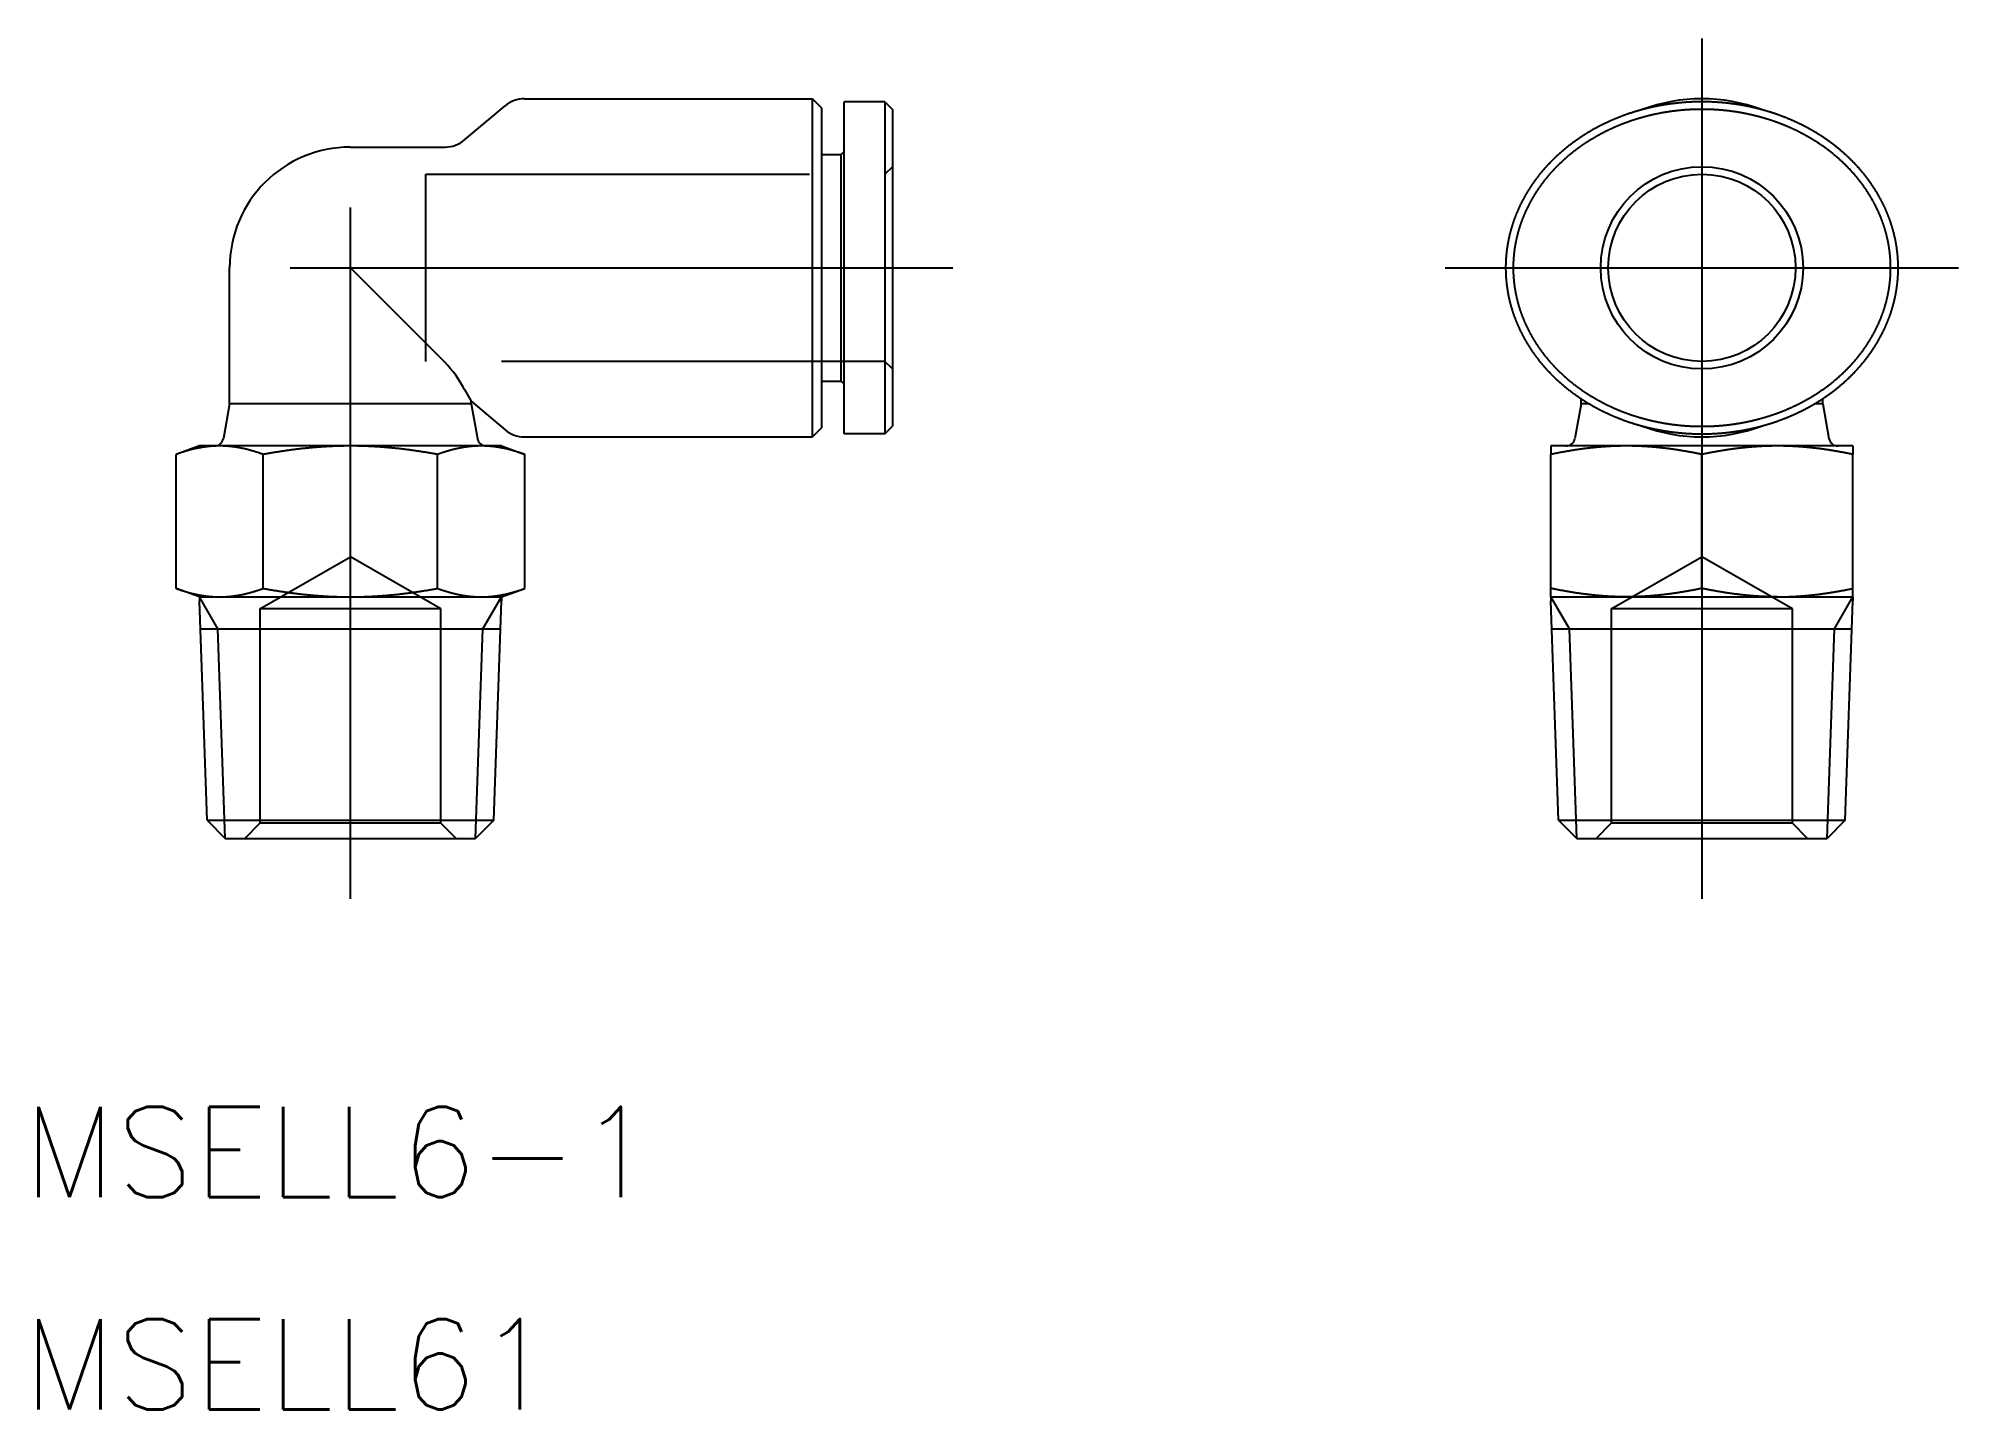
# Model space of a CAD drawing. Extents: x -10.3 to 53.3, y -18.9 to 26.5.
import ezdxf

# ---------------------------------------------------------------- set-up
doc = ezdxf.new("R2010")
doc.units = 0
doc.linetypes.add('CENTER', pattern=[50.8, 31.75, -6.35, 6.35, -6.35])
doc.linetypes.add('DASHED', pattern=[19.05, 12.7, -6.35])
doc.layers.get('0').update_dxf_attribs({"linetype": 'CONTINUOUS'})
doc.layers.add('CENTER', color=1, linetype='CENTER')
doc.styles.get("Standard").update_dxf_attribs({"font": 'txt.shx', "height": 3, "bigfont": 'bigfont.shx'})

msp = doc.modelspace()

# ---------------------------------------------------------------- texts
at = {"color": 7, "linetype": 'CONTINUOUS'}
for s, p in [('MSELL6-1', (-10.846176, -11.887214)), ('MSELL61', (-10.846176, -18.920558))]:
    msp.add_text(s, height=3, dxfattribs=at).set_placement(p)

# ---------------------------------------------------------------- linework, layer by layer
at = {"color": 7, "linetype": 'CONTINUOUS'}
for p, q in [((3.779168, 23.135089), (5.120832, 24.264911)), ((5.764968, 24.5), (15.3, 24.5)), ((15.3, 13.3), (15.3, 24.5)), ((15.6, 24.2), (15.3, 24.5)), ((15.6, 24.2), (15.6, 13.6)), ((16.35, 13.4), (16.35, 24.4)), ((17.7, 24.4), (16.35, 24.4)), ((17.7, 24.400003), (17.7, 13.399961)), ((17.7, 24.4), (17.95, 24.15)), ((17.95, 24.150002), (17.95, 13.649964)), ((0, 22.9), (3.135032, 22.9)), ((15.6, 22.65), (16.25, 22.65)), ((16.25, 22.65), (16.35, 22.75)), ((16.25, 15.15), (16.25, 22.65)), ((-4, 14.4), (-4, 18.9)), ((3.135032, 15.764968), (0, 18.9)), ((3.778766, 14.872606), (3.999582, 14.478713)), ((15.6, 15.15), (16.25, 15.15)), ((16.25, 15.15), (16.35, 15.05)), ((-4, 14.4), (-4.205846, 13.247263)), ((4, 14.4), (-4, 14.4)), ((4, 14.478947), (5.120832, 13.535089)), ((4, 14.4), (4, 14.478947)), ((4, 14.4), (4.205846, 13.247263)), ((40.756499, 14.4), (40.550653, 13.247263)), ((40.756499, 14.4), (40.756499, 14.564752)), ((41.019261, 14.4), (40.756499, 14.4)), ((48.756499, 14.4), (48.493736, 14.4)), ((48.756499, 14.4), (48.756499, 14.564752)), ((48.756499, 14.4), (48.962344, 13.247263)), ((15.6, 13.6), (15.3, 13.3)), ((17.7, 13.4), (16.35, 13.4)), ((17.7, 13.4), (17.95, 13.65)), ((-5, 13), (-5.773503, 12.718468)), ((-5.773503, 8.281532), (-5.773503, 12.718468)), ((5, 13), (-5, 13)), ((-2.886751, 8.281532), (-2.886751, 12.718468)), ((2.886751, 8.281532), (2.886751, 12.718468)), ((5, 13), (5.773503, 12.718468)), ((5.764968, 13.3), (15.3, 13.3)), ((5.773503, 8.281532), (5.773503, 12.718468)), ((49.756499, 13), (39.756499, 13)), ((39.756499, 13), (39.756499, 12.718468)), ((39.756499, 8), (39.756499, 12.718468)), ((44.756499, 8.281532), (44.756499, 12.718468)), ((49.756499, 13), (49.756499, 12.718468)), ((49.756499, 8), (49.756499, 12.718468)), ((-5, 8), (-5.773503, 8.281532)), ((5, 8), (5.773503, 8.281532)), ((-5, 8), (5, 8)), ((-5, 8), (-5, 7.86453)), ((-4.746388, 0.602023), (-5, 7.86453)), ((4.746388, 0.602023), (5, 7.86453)), ((5, 8), (5, 7.86453)), ((39.756499, 8), (49.756499, 8)), ((39.756499, 8), (39.756499, 7.86453)), ((40.010111, 0.602023), (39.756499, 7.86453)), ((49.502886, 0.602023), (49.756499, 7.86453)), ((49.756499, 8), (49.756499, 7.86453)), ((-4.967631, 6.937614), (4.967631, 6.937614)), ((39.788867, 6.937614), (49.72413, 6.937614)), ((-4.746388, 0.602023), (4.746388, 0.602023)), ((-4.746388, 0.602023), (-4.144365, 0)), ((-4.144365, 0), (4.144365, 0)), ((4.746388, 0.602023), (4.144365, 0)), ((40.010111, 0.602023), (49.502886, 0.602023)), ((40.010111, 0.602023), (40.612134, 0)), ((40.612134, 0), (48.900863, 0)), ((49.502886, 0.602023), (48.900863, 0))]:
    msp.add_line(p, q, dxfattribs=at)
at = {"color": 3, "linetype": 'DASHED'}
for p, q in [((2.5, 22), (17.7, 22)), ((2.5, 15.8), (2.5, 22)), ((17.95, 22.25), (17.7, 22)), ((17.7, 15.8), (2.5, 15.8)), ((17.95, 15.55), (17.7, 15.8)), ((-3, 7.6), (0, 9.332051)), ((3, 7.6), (0, 9.332051)), ((41.756499, 7.6), (44.756499, 9.332051)), ((47.756499, 7.6), (44.756499, 9.332051)), ((3, 7.6), (-3, 7.6)), ((-3, 7.6), (-3, 0.5)), ((3, 0.5), (3, 7.6)), ((47.756499, 7.6), (41.756499, 7.6)), ((41.756499, 7.6), (41.756499, 0.5)), ((47.756499, 0.5), (47.756499, 7.6)), ((-3, 0.5), (-3.5, 0)), ((3, 0.5), (-3, 0.5)), ((3.5, 0), (3, 0.5)), ((41.756499, 0.5), (41.256499, 0)), ((47.756499, 0.5), (41.756499, 0.5)), ((48.256499, 0), (47.756499, 0.5))]:
    msp.add_line(p, q, dxfattribs=at)
at = {"color": 3, "linetype": 'CONTINUOUS'}
for p, q in [((-4.386631, 6.937614), (-5, 8)), ((4.386631, 6.937614), (5, 8)), ((40.369867, 6.937614), (39.756499, 8)), ((49.14313, 6.937614), (49.756499, 8)), ((-4.144365, 0), (-4.386631, 6.937614)), ((4.144365, 0), (4.386631, 6.937614)), ((40.612134, 0), (40.369867, 6.937614)), ((48.900863, 0), (49.14313, 6.937614))]:
    msp.add_line(p, q, dxfattribs=at)
at = {"color": 7}
for points in [[(51.2565, 18.9, 0), (51.2565, 18.9109, 0), (51.2564, 18.9219, 0), (51.2564, 18.9328, 0), (51.2563, 18.9438, 0), (51.2562, 18.9548, 0), (51.2561, 18.9658, 0), (51.2559, 18.9768, 0), (51.2557, 18.9878, 0), (51.2555, 18.9989, 0), (51.2552, 19.0099, 0), (51.255, 19.021, 0), (51.2547, 19.0321, 0), (51.2544, 19.0432, 0), (51.254, 19.0544, 0), (51.2536, 19.0655, 0), (51.2532, 19.0767, 0), (51.2528, 19.0879, 0), (51.2523, 19.0991, 0), (51.2519, 19.1104, 0), (51.2513, 19.1216, 0), (51.2508, 19.1329, 0), (51.2502, 19.1442, 0), (51.2496, 19.1556, 0), (51.249, 19.1669, 0), (51.2483, 19.1783, 0), (51.2476, 19.1897, 0), (51.2469, 19.2011, 0), (51.2461, 19.2126, 0), (51.2453, 19.2241, 0), (51.2445, 19.2356, 0), (51.2437, 19.2472, 0), (51.2428, 19.2588, 0), (51.2419, 19.2704, 0), (51.2409, 19.282, 0), (51.2399, 19.2937, 0), (51.2389, 19.3054, 0), (51.2379, 19.3171, 0), (51.2368, 19.3289, 0), (51.2357, 19.3407, 0), (51.2345, 19.3525, 0), (51.2334, 19.3644, 0), (51.2321, 19.3763, 0), (51.2309, 19.3882, 0), (51.2296, 19.4002, 0), (51.2283, 19.4122, 0), (51.2269, 19.4242, 0), (51.2255, 19.4363, 0), (51.2241, 19.4484, 0), (51.2227, 19.4606, 0), (51.2212, 19.4728, 0), (51.2196, 19.485, 0), (51.2181, 19.4973, 0), (51.2164, 19.5096, 0), (51.2148, 19.522, 0), (51.2131, 19.5344, 0), (51.2114, 19.5469, 0), (51.2096, 19.5593, 0), (51.2078, 19.5719, 0), (51.206, 19.5845, 0), (51.2041, 19.5971, 0), (51.2022, 19.6098, 0), (51.2002, 19.6225, 0), (51.1982, 19.6353, 0), (51.1961, 19.6481, 0), (51.194, 19.661, 0), (51.1918, 19.6739, 0), (51.1896, 19.6869, 0), (51.1874, 19.6999, 0), (51.1851, 19.713, 0), (51.1828, 19.7261, 0), (51.1804, 19.7393, 0), (51.1779, 19.7525, 0), (51.1755, 19.7658, 0), (51.1729, 19.7792, 0), (51.1703, 19.7926, 0), (51.1677, 19.806, 0), (51.165, 19.8196, 0), (51.1623, 19.8331, 0), (51.1595, 19.8468, 0), (51.1566, 19.8605, 0), (51.1537, 19.8743, 0), (51.1507, 19.8881, 0), (51.1477, 19.902, 0), (51.1446, 19.916, 0), (51.1415, 19.93, 0), (51.1383, 19.9441, 0), (51.135, 19.9582, 0), (51.1317, 19.9724, 0), (51.1283, 19.9867, 0), (51.1249, 20.0011, 0), (51.1214, 20.0155, 0), (51.1178, 20.0299, 0), (51.1142, 20.0444, 0), (51.1105, 20.059, 0), (51.1068, 20.0736, 0), (51.103, 20.0883, 0), (51.0991, 20.103, 0), (51.0952, 20.1178, 0), (51.0912, 20.1326, 0), (51.0871, 20.1475, 0), (51.083, 20.1624, 0), (51.0788, 20.1774, 0), (51.0745, 20.1924, 0), (51.0702, 20.2075, 0), (51.0658, 20.2226, 0), (51.0613, 20.2378, 0), (51.0568, 20.253, 0), (51.0522, 20.2682, 0), (51.0475, 20.2835, 0), (51.0428, 20.2988, 0), (51.0379, 20.3142, 0), (51.0331, 20.3296, 0), (51.0281, 20.345, 0), (51.0231, 20.3605, 0), (51.018, 20.376, 0), (51.0129, 20.3915, 0), (51.0077, 20.407, 0), (51.0024, 20.4226, 0), (50.9971, 20.4382, 0), (50.9916, 20.4539, 0), (50.9862, 20.4695, 0), (50.9806, 20.4852, 0), (50.975, 20.5009, 0), (50.9693, 20.5167, 0), (50.9635, 20.5324, 0), (50.9577, 20.5482, 0), (50.9518, 20.564, 0), (50.9459, 20.5798, 0), (50.9398, 20.5956, 0), (50.9337, 20.6115, 0), (50.9276, 20.6273, 0), (50.9213, 20.6432, 0), (50.915, 20.6591, 0), (50.9087, 20.675, 0), (50.9022, 20.6909, 0), (50.8957, 20.7068, 0), (50.8892, 20.7227, 0), (50.8825, 20.7386, 0), (50.8758, 20.7546, 0), (50.869, 20.7705, 0), (50.8622, 20.7864, 0), (50.8553, 20.8024, 0), (50.8483, 20.8183, 0), (50.8413, 20.8342, 0), (50.8342, 20.8502, 0), (50.827, 20.8661, 0), (50.8198, 20.882, 0), (50.8124, 20.898, 0), (50.8051, 20.9139, 0), (50.7976, 20.9298, 0), (50.7901, 20.9457, 0), (50.7826, 20.9616, 0), (50.7749, 20.9775, 0), (50.7673, 20.9934, 0), (50.7595, 21.0092, 0), (50.7517, 21.0251, 0), (50.7438, 21.0409, 0), (50.7358, 21.0568, 0), (50.7278, 21.0726, 0), (50.7198, 21.0884, 0), (50.7116, 21.1042, 0), (50.7034, 21.12, 0), (50.6952, 21.1358, 0), (50.6869, 21.1515, 0), (50.6785, 21.1673, 0), (50.67, 21.183, 0), (50.6615, 21.1987, 0), (50.653, 21.2144, 0), (50.6443, 21.2301, 0), (50.6356, 21.2457, 0), (50.6269, 21.2614, 0), (50.6181, 21.277, 0), (50.6092, 21.2926, 0), (50.6003, 21.3082, 0), (50.5913, 21.3237, 0), (50.5823, 21.3393, 0), (50.5732, 21.3548, 0), (50.564, 21.3703, 0), (50.5548, 21.3857, 0), (50.5455, 21.4012, 0), (50.5362, 21.4166, 0), (50.5268, 21.432, 0), (50.5173, 21.4473, 0), (50.5078, 21.4627, 0), (50.4982, 21.478, 0), (50.4886, 21.4934, 0), (50.4788, 21.5086, 0), (50.4691, 21.5239, 0), (50.4593, 21.5392, 0), (50.4494, 21.5544, 0), (50.4394, 21.5696, 0), (50.4294, 21.5848, 0), (50.4194, 21.6, 0), (50.4092, 21.6151, 0), (50.399, 21.6302, 0), (50.3888, 21.6453, 0), (50.3785, 21.6604, 0), (50.3681, 21.6754, 0), (50.3577, 21.6904, 0), (50.3472, 21.7054, 0), (50.3367, 21.7204, 0), (50.3261, 21.7354, 0), (50.3154, 21.7503, 0), (50.3047, 21.7652, 0), (50.294, 21.7801, 0), (50.2831, 21.7949, 0), (50.2722, 21.8097, 0), (50.2613, 21.8245, 0), (50.2503, 21.8393, 0), (50.2392, 21.8541, 0), (50.2281, 21.8688, 0), (50.2169, 21.8835, 0), (50.2057, 21.8981, 0), (50.1944, 21.9128, 0), (50.1831, 21.9274, 0), (50.1717, 21.942, 0), (50.1602, 21.9565, 0), (50.1487, 21.971, 0), (50.1371, 21.9855, 0), (50.1255, 22, 0), (50.1138, 22.0144, 0), (50.1021, 22.0288, 0), (50.0903, 22.0432, 0), (50.0785, 22.0576, 0), (50.0666, 22.0719, 0), (50.0546, 22.0862, 0), (50.0426, 22.1004, 0), (50.0305, 22.1147, 0), (50.0184, 22.1289, 0), (50.0062, 22.143, 0), (49.994, 22.1572, 0), (49.9817, 22.1713, 0), (49.9694, 22.1853, 0), (49.957, 22.1994, 0), (49.9446, 22.2134, 0), (49.9321, 22.2273, 0), (49.9195, 22.2413, 0), (49.9069, 22.2552, 0), (49.8942, 22.2691, 0), (49.8815, 22.2829, 0), (49.8688, 22.2967, 0), (49.856, 22.3105, 0), (49.8431, 22.3242, 0), (49.8302, 22.3379, 0), (49.8172, 22.3516, 0), (49.8042, 22.3652, 0), (49.7911, 22.3788, 0), (49.778, 22.3924, 0), (49.7648, 22.4059, 0), (49.7516, 22.4194, 0), (49.7383, 22.4328, 0), (49.7249, 22.4462, 0), (49.7116, 22.4596, 0), (49.6981, 22.4729, 0), (49.6847, 22.4862, 0), (49.6711, 22.4995, 0), (49.6576, 22.5127, 0), (49.6439, 22.5259, 0), (49.6303, 22.539, 0), (49.6166, 22.5521, 0), (49.6028, 22.5652, 0), (49.589, 22.5782, 0), (49.5751, 22.5912, 0), (49.5612, 22.6041, 0), (49.5473, 22.617, 0), (49.5333, 22.6299, 0), (49.5193, 22.6427, 0), (49.5052, 22.6555, 0), (49.4911, 22.6682, 0), (49.4769, 22.6809, 0), (49.4627, 22.6935, 0), (49.4484, 22.7062, 0), (49.4341, 22.7187, 0), (49.4198, 22.7312, 0), (49.4054, 22.7437, 0), (49.391, 22.7562, 0), (49.3765, 22.7686, 0), (49.362, 22.7809, 0), (49.3475, 22.7932, 0), (49.3329, 22.8055, 0), (49.3183, 22.8177, 0), (49.3037, 22.8299, 0), (49.289, 22.842, 0), (49.2742, 22.8541, 0), (49.2595, 22.8662, 0), (49.2447, 22.8782, 0), (49.2298, 22.8901, 0), (49.2149, 22.902, 0), (49.2, 22.9139, 0), (49.1851, 22.9257, 0), (49.1701, 22.9375, 0), (49.1551, 22.9492, 0), (49.14, 22.9609, 0), (49.1249, 22.9725, 0), (49.1098, 22.9841, 0), (49.0946, 22.9957, 0), (49.0794, 23.0071, 0), (49.0642, 23.0186, 0), (49.049, 23.03, 0), (49.0337, 23.0413, 0), (49.0184, 23.0526, 0), (49.003, 23.0639, 0), (48.9876, 23.0751, 0), (48.9722, 23.0863, 0), (48.9568, 23.0974, 0), (48.9413, 23.1084, 0), (48.9258, 23.1194, 0), (48.9103, 23.1304, 0), (48.8947, 23.1413, 0), (48.8791, 23.1522, 0), (48.8635, 23.163, 0), (48.8479, 23.1738, 0), (48.8322, 23.1845, 0), (48.8165, 23.1951, 0), (48.8008, 23.2057, 0), (48.785, 23.2163, 0), (48.7692, 23.2268, 0), (48.7534, 23.2373, 0), (48.7376, 23.2477, 0), (48.7218, 23.258, 0), (48.7059, 23.2683, 0), (48.69, 23.2786, 0), (48.6741, 23.2888, 0), (48.6582, 23.2989, 0), (48.6423, 23.309, 0), (48.6263, 23.319, 0), (48.6103, 23.329, 0), (48.5943, 23.339, 0), (48.5783, 23.3488, 0), (48.5623, 23.3587, 0), (48.5462, 23.3684, 0), (48.5301, 23.3782, 0), (48.514, 23.3878, 0), (48.4979, 23.3975, 0), (48.4818, 23.407, 0), (48.4657, 23.4165, 0), (48.4495, 23.426, 0), (48.4334, 23.4354, 0), (48.4172, 23.4448, 0), (48.401, 23.4541, 0), (48.3848, 23.4633, 0), (48.3685, 23.4725, 0), (48.3523, 23.4817, 0), (48.336, 23.4908, 0), (48.3198, 23.4999, 0), (48.3035, 23.5089, 0), (48.2872, 23.5178, 0), (48.2709, 23.5267, 0), (48.2546, 23.5355, 0), (48.2382, 23.5443, 0), (48.2219, 23.5531, 0), (48.2055, 23.5618, 0), (48.1892, 23.5704, 0), (48.1728, 23.579, 0), (48.1564, 23.5875, 0), (48.14, 23.596, 0), (48.1236, 23.6045, 0), (48.1072, 23.6128, 0), (48.0908, 23.6212, 0), (48.0743, 23.6295, 0), (48.0579, 23.6377, 0), (48.0415, 23.6459, 0), (48.025, 23.654, 0), (48.0085, 23.6621, 0), (47.9921, 23.6701, 0), (47.9756, 23.6781, 0), (47.9591, 23.686, 0), (47.9426, 23.6939, 0), (47.9261, 23.7017, 0), (47.9096, 23.7095, 0), (47.8931, 23.7172, 0), (47.8766, 23.7249, 0), (47.8601, 23.7325, 0), (47.8436, 23.7401, 0), (47.8271, 23.7476, 0), (47.8105, 23.7551, 0), (47.794, 23.7625, 0), (47.7775, 23.7699, 0), (47.761, 23.7772, 0), (47.7444, 23.7844, 0), (47.7279, 23.7917, 0), (47.7114, 23.7988, 0), (47.6948, 23.806, 0), (47.6783, 23.813, 0), (47.6617, 23.82, 0), (47.6452, 23.827, 0), (47.6286, 23.8339, 0), (47.6121, 23.8408, 0), (47.5956, 23.8476, 0), (47.579, 23.8544, 0), (47.5625, 23.8611, 0), (47.5459, 23.8678, 0), (47.5294, 23.8744, 0), (47.5128, 23.881, 0), (47.4963, 23.8875, 0), (47.4797, 23.894, 0), (47.4632, 23.9005, 0), (47.4466, 23.9069, 0), (47.4301, 23.9132, 0), (47.4135, 23.9195, 0), (47.3969, 23.9258, 0), (47.3804, 23.932, 0), (47.3638, 23.9382, 0), (47.3472, 23.9443, 0), (47.3307, 23.9504, 0), (47.3141, 23.9564, 0), (47.2975, 23.9624, 0), (47.2809, 23.9683, 0), (47.2644, 23.9742, 0), (47.2478, 23.9801, 0), (47.2312, 23.9859, 0), (47.2146, 23.9916, 0), (47.198, 23.9973, 0), (47.1815, 24.003, 0), (47.1649, 24.0086, 0), (47.1483, 24.0142, 0), (47.1317, 24.0198, 0), (47.1151, 24.0253, 0), (47.0985, 24.0307, 0), (47.0819, 24.0361, 0), (47.0653, 24.0415, 0), (47.0487, 24.0468, 0), (47.0321, 24.0521, 0), (47.0155, 24.0573, 0), (46.9989, 24.0625, 0), (46.9823, 24.0676, 0), (46.9657, 24.0727, 0), (46.9491, 24.0778, 0), (46.9325, 24.0828, 0), (46.9159, 24.0878, 0), (46.8993, 24.0927, 0), (46.8826, 24.0976, 0), (46.866, 24.1024, 0), (46.8494, 24.1072, 0), (46.8328, 24.112, 0), (46.8162, 24.1167, 0), (46.7996, 24.1214, 0), (46.783, 24.126, 0), (46.7663, 24.1306, 0), (46.7497, 24.1351, 0), (46.7331, 24.1396, 0), (46.7165, 24.1441, 0), (46.6999, 24.1485, 0), (46.6832, 24.1529, 0), (46.6666, 24.1572, 0), (46.65, 24.1615, 0), (46.6334, 24.1658, 0), (46.6167, 24.17, 0), (46.6001, 24.1742, 0), (46.5835, 24.1783, 0), (46.5669, 24.1824, 0), (46.5502, 24.1865, 0), (46.5336, 24.1905, 0), (46.517, 24.1945, 0), (46.5004, 24.1984, 0), (46.4837, 24.2023, 0), (46.4671, 24.2062, 0), (46.4505, 24.21, 0), (46.4338, 24.2137, 0), (46.4172, 24.2175, 0), (46.4006, 24.2212, 0), (46.3839, 24.2248, 0), (46.3673, 24.2284, 0), (46.3507, 24.232, 0), (46.334, 24.2356, 0), (46.3174, 24.2391, 0), (46.3008, 24.2425, 0), (46.2841, 24.2459, 0), (46.2675, 24.2493, 0), (46.2509, 24.2527, 0), (46.2343, 24.256, 0), (46.2176, 24.2592, 0), (46.201, 24.2625, 0), (46.1843, 24.2657, 0), (46.1677, 24.2688, 0), (46.1511, 24.2719, 0), (46.1344, 24.275, 0), (46.1178, 24.278, 0), (46.1012, 24.281, 0), (46.0845, 24.284, 0), (46.0679, 24.2869, 0), (46.0513, 24.2898, 0), (46.0346, 24.2927, 0), (46.018, 24.2955, 0), (46.0013, 24.2982, 0), (45.9847, 24.301, 0), (45.9681, 24.3037, 0), (45.9514, 24.3063, 0), (45.9348, 24.3089, 0), (45.9181, 24.3115, 0), (45.9015, 24.3141, 0), (45.8848, 24.3166, 0), (45.8682, 24.319, 0), (45.8516, 24.3215, 0), (45.8349, 24.3239, 0), (45.8183, 24.3262, 0), (45.8016, 24.3285, 0), (45.785, 24.3308, 0), (45.7683, 24.333, 0), (45.7517, 24.3353, 0), (45.735, 24.3374, 0), (45.7184, 24.3395, 0), (45.7017, 24.3416, 0), (45.6851, 24.3437, 0), (45.6684, 24.3457, 0), (45.6518, 24.3477, 0), (45.6351, 24.3496, 0), (45.6185, 24.3515, 0), (45.6018, 24.3534, 0), (45.5852, 24.3552, 0), (45.5685, 24.357, 0), (45.5519, 24.3588, 0), (45.5352, 24.3605, 0), (45.5186, 24.3622, 0), (45.5019, 24.3638, 0), (45.4853, 24.3654, 0), (45.4686, 24.367, 0), (45.452, 24.3685, 0), (45.4353, 24.37, 0), (45.4187, 24.3715, 0), (45.402, 24.3729, 0), (45.3854, 24.3743, 0), (45.3687, 24.3756, 0), (45.3521, 24.377, 0), (45.3354, 24.3782, 0), (45.3188, 24.3795, 0), (45.3021, 24.3807, 0), (45.2854, 24.3818, 0), (45.2688, 24.383, 0), (45.2521, 24.3841, 0), (45.2355, 24.3851, 0), (45.2188, 24.3861, 0), (45.2022, 24.3871, 0), (45.1855, 24.3881, 0), (45.1688, 24.389, 0), (45.1522, 24.3899, 0), (45.1355, 24.3907, 0), (45.1189, 24.3915, 0), (45.1022, 24.3923, 0), (45.0856, 24.393, 0), (45.0689, 24.3937, 0), (45.0522, 24.3943, 0), (45.0356, 24.395, 0), (45.0189, 24.3955, 0), (45.0023, 24.3961, 0), (44.9856, 24.3966, 0), (44.9689, 24.3971, 0), (44.9523, 24.3975, 0), (44.9356, 24.3979, 0), (44.919, 24.3983, 0), (44.9023, 24.3986, 0), (44.8856, 24.3989, 0), (44.869, 24.3992, 0), (44.8523, 24.3994, 0), (44.8356, 24.3996, 0), (44.819, 24.3997, 0), (44.8023, 24.3999, 0), (44.7857, 24.3999, 0), (44.769, 24.4, 0), (44.7523, 24.4, 0), (44.7357, 24.4, 0), (44.719, 24.3999, 0), (44.7023, 24.3998, 0), (44.6857, 24.3997, 0), (44.669, 24.3995, 0), (44.6524, 24.3993, 0), (44.6357, 24.3991, 0), (44.619, 24.3988, 0), (44.6024, 24.3985, 0), (44.5857, 24.3981, 0), (44.5691, 24.3977, 0), (44.5524, 24.3973, 0), (44.5357, 24.3968, 0), (44.5191, 24.3963, 0), (44.5024, 24.3958, 0), (44.4858, 24.3952, 0), (44.4691, 24.3946, 0), (44.4525, 24.394, 0), (44.4358, 24.3933, 0), (44.4192, 24.3926, 0), (44.4025, 24.3918, 0), (44.3859, 24.3911, 0), (44.3693, 24.3902, 0), (44.3526, 24.3894, 0), (44.336, 24.3885, 0), (44.3194, 24.3876, 0), (44.3027, 24.3866, 0), (44.2861, 24.3856, 0), (44.2695, 24.3845, 0), (44.2528, 24.3835, 0), (44.2362, 24.3824, 0), (44.2196, 24.3812, 0), (44.203, 24.38, 0), (44.1863, 24.3788, 0), (44.1697, 24.3776, 0), (44.1531, 24.3763, 0), (44.1365, 24.3749, 0), (44.1199, 24.3736, 0), (44.1033, 24.3722, 0), (44.0867, 24.3707, 0), (44.0701, 24.3693, 0), (44.0535, 24.3677, 0), (44.0369, 24.3662, 0), (44.0203, 24.3646, 0), (44.0038, 24.363, 0), (43.9872, 24.3613, 0), (43.9706, 24.3597, 0), (43.954, 24.3579, 0), (43.9375, 24.3562, 0), (43.9209, 24.3544, 0), (43.9043, 24.3525, 0), (43.8878, 24.3507, 0), (43.8712, 24.3488, 0), (43.8547, 24.3468, 0), (43.8381, 24.3448, 0), (43.8216, 24.3428, 0), (43.8051, 24.3408, 0), (43.7885, 24.3387, 0), (43.772, 24.3366, 0), (43.7555, 24.3344, 0), (43.739, 24.3322, 0), (43.7225, 24.33, 0), (43.706, 24.3277, 0), (43.6895, 24.3254, 0), (43.673, 24.323, 0), (43.6565, 24.3207, 0), (43.64, 24.3183, 0), (43.6235, 24.3158, 0), (43.607, 24.3133, 0), (43.5906, 24.3108, 0), (43.5741, 24.3082, 0), (43.5576, 24.3056, 0), (43.5412, 24.303, 0), (43.5247, 24.3003, 0), (43.5083, 24.2976, 0), (43.4919, 24.2949, 0), (43.4754, 24.2921, 0), (43.459, 24.2893, 0), (43.4426, 24.2865, 0), (43.4262, 24.2836, 0), (43.4098, 24.2807, 0), (43.3934, 24.2777, 0), (43.377, 24.2747, 0), (43.3606, 24.2717, 0), (43.3442, 24.2686, 0), (43.3278, 24.2655, 0), (43.3115, 24.2624, 0), (43.2951, 24.2592, 0), (43.2788, 24.256, 0), (43.2624, 24.2527, 0), (43.2461, 24.2495, 0), (43.2298, 24.2461, 0), (43.2134, 24.2428, 0), (43.1971, 24.2394, 0), (43.1808, 24.236, 0), (43.1645, 24.2325, 0), (43.1482, 24.229, 0), (43.1319, 24.2255, 0), (43.1157, 24.2219, 0), (43.0994, 24.2183, 0), (43.0831, 24.2146, 0), (43.0669, 24.2109, 0), (43.0506, 24.2072, 0), (43.0344, 24.2035, 0), (43.0181, 24.1997, 0), (43.0019, 24.1958, 0), (42.9857, 24.192, 0), (42.9695, 24.1881, 0), (42.9533, 24.1841, 0), (42.9371, 24.1802, 0), (42.9209, 24.1762, 0), (42.9048, 24.1721, 0), (42.8886, 24.168, 0), (42.8724, 24.1639, 0), (42.8563, 24.1598, 0), (42.8402, 24.1556, 0), (42.824, 24.1513, 0), (42.8079, 24.1471, 0), (42.7918, 24.1428, 0), (42.7757, 24.1384, 0), (42.7596, 24.1341, 0), (42.7435, 24.1296, 0), (42.7275, 24.1252, 0), (42.7114, 24.1207, 0), (42.6954, 24.1162, 0), (42.6793, 24.1116, 0), (42.6633, 24.107, 0), (42.6473, 24.1024, 0), (42.6313, 24.0977, 0), (42.6153, 24.093, 0), (42.5993, 24.0883, 0), (42.5833, 24.0835, 0), (42.5673, 24.0787, 0), (42.5513, 24.0738, 0), (42.5354, 24.069, 0), (42.5195, 24.064, 0), (42.5035, 24.0591, 0), (42.4876, 24.0541, 0), (42.4717, 24.049, 0), (42.4558, 24.044, 0), (42.4399, 24.0389, 0), (42.4241, 24.0337, 0), (42.4082, 24.0285, 0), (42.3923, 24.0233, 0), (42.3765, 24.0181, 0), (42.3607, 24.0128, 0), (42.3448, 24.0074, 0), (42.329, 24.0021, 0), (42.3132, 23.9967, 0), (42.2975, 23.9912, 0), (42.2817, 23.9858, 0), (42.2659, 23.9803, 0), (42.2502, 23.9747, 0), (42.2344, 23.9691, 0), (42.2187, 23.9635, 0), (42.203, 23.9578, 0), (42.1873, 23.9521, 0), (42.1716, 23.9464, 0), (42.156, 23.9406, 0), (42.1403, 23.9348, 0), (42.1246, 23.929, 0), (42.109, 23.9231, 0), (42.0934, 23.9172, 0), (42.0778, 23.9112, 0), (42.0622, 23.9052, 0), (42.0466, 23.8992, 0), (42.031, 23.8932, 0), (42.0155, 23.887, 0), (41.9999, 23.8809, 0), (41.9844, 23.8747, 0), (41.9689, 23.8685, 0), (41.9533, 23.8623, 0), (41.9379, 23.856, 0), (41.9224, 23.8497, 0), (41.9069, 23.8433, 0), (41.8915, 23.8369, 0), (41.876, 23.8305, 0), (41.8606, 23.824, 0), (41.8452, 23.8175, 0), (41.8298, 23.8109, 0), (41.8144, 23.8043, 0), (41.799, 23.7977, 0), (41.7837, 23.791, 0), (41.7683, 23.7843, 0), (41.753, 23.7776, 0), (41.7377, 23.7708, 0), (41.7224, 23.764, 0), (41.7071, 23.7572, 0), (41.6918, 23.7503, 0), (41.6765, 23.7434, 0), (41.6613, 23.7364, 0), (41.6461, 23.7294, 0), (41.6309, 23.7224, 0), (41.6157, 23.7153, 0), (41.6005, 23.7082, 0), (41.5853, 23.701, 0), (41.5702, 23.6938, 0), (41.555, 23.6866, 0), (41.5399, 23.6793, 0), (41.5248, 23.672, 0), (41.5097, 23.6647, 0), (41.4947, 23.6573, 0), (41.4796, 23.6499, 0), (41.4646, 23.6425, 0), (41.4496, 23.635, 0), (41.4346, 23.6275, 0), (41.4196, 23.6199, 0), (41.4046, 23.6123, 0), (41.3897, 23.6047, 0), (41.3747, 23.597, 0), (41.3598, 23.5893, 0), (41.3449, 23.5815, 0), (41.3301, 23.5737, 0), (41.3152, 23.5659, 0), (41.3004, 23.5581, 0), (41.2855, 23.5502, 0), (41.2707, 23.5422, 0), (41.256, 23.5343, 0), (41.2412, 23.5262, 0), (41.2264, 23.5182, 0), (41.2117, 23.5101, 0), (41.197, 23.502, 0), (41.1823, 23.4938, 0), (41.1676, 23.4856, 0), (41.153, 23.4774, 0), (41.1384, 23.4691, 0), (41.1237, 23.4608, 0), (41.1092, 23.4525, 0), (41.0946, 23.4441, 0), (41.08, 23.4357, 0), (41.0655, 23.4272, 0), (41.051, 23.4187, 0), (41.0365, 23.4102, 0), (41.022, 23.4016, 0), (41.0076, 23.393, 0), (40.9932, 23.3844, 0), (40.9788, 23.3757, 0), (40.9644, 23.367, 0), (40.95, 23.3582, 0), (40.9357, 23.3494, 0), (40.9214, 23.3406, 0), (40.9071, 23.3318, 0), (40.8928, 23.3229, 0), (40.8785, 23.3139, 0), (40.8643, 23.3049, 0), (40.8501, 23.2959, 0), (40.8359, 23.2869, 0), (40.8217, 23.2778, 0), (40.8076, 23.2687, 0), (40.7935, 23.2595, 0), (40.7794, 23.2503, 0), (40.7653, 23.2411, 0), (40.7513, 23.2318, 0), (40.7373, 23.2225, 0), (40.7233, 23.2131, 0), (40.7093, 23.2038, 0), (40.6953, 23.1943, 0), (40.6814, 23.1849, 0), (40.6675, 23.1754, 0), (40.6536, 23.1659, 0), (40.6398, 23.1563, 0), (40.6259, 23.1467, 0), (40.6121, 23.137, 0), (40.5983, 23.1274, 0), (40.5846, 23.1176, 0), (40.5709, 23.1079, 0), (40.5572, 23.0981, 0), (40.5435, 23.0883, 0), (40.5298, 23.0784, 0), (40.5162, 23.0685, 0), (40.5026, 23.0586, 0), (40.489, 23.0486, 0), (40.4755, 23.0386, 0), (40.462, 23.0286, 0), (40.4485, 23.0185, 0), (40.435, 23.0084, 0), (40.4216, 22.9982, 0), (40.4082, 22.9881, 0), (40.3948, 22.9778, 0), (40.3814, 22.9676, 0), (40.3681, 22.9573, 0), (40.3548, 22.947, 0), (40.3415, 22.9366, 0), (40.3283, 22.9262, 0), (40.3151, 22.9157, 0), (40.3019, 22.9053, 0), (40.2887, 22.8948, 0), (40.2756, 22.8842, 0), (40.2625, 22.8736, 0), (40.2494, 22.863, 0), (40.2363, 22.8524, 0), (40.2233, 22.8417, 0), (40.2103, 22.831, 0), (40.1974, 22.8202, 0), (40.1845, 22.8094, 0), (40.1716, 22.7986, 0), (40.1587, 22.7877, 0), (40.1458, 22.7768, 0), (40.133, 22.7659, 0), (40.1203, 22.7549, 0), (40.1075, 22.7439, 0), (40.0948, 22.7328, 0), (40.0821, 22.7218, 0), (40.0694, 22.7106, 0), (40.0568, 22.6995, 0), (40.0442, 22.6883, 0), (40.0317, 22.6771, 0), (40.0191, 22.6658, 0), (40.0066, 22.6545, 0), (39.9941, 22.6432, 0), (39.9817, 22.6318, 0), (39.9693, 22.6204, 0), (39.9569, 22.609, 0), (39.9446, 22.5975, 0), (39.9323, 22.586, 0), (39.92, 22.5745, 0), (39.9078, 22.5629, 0), (39.8955, 22.5513, 0), (39.8834, 22.5397, 0), (39.8712, 22.528, 0), (39.8591, 22.5163, 0), (39.847, 22.5045, 0), (39.835, 22.4928, 0), (39.823, 22.4809, 0), (39.811, 22.4691, 0), (39.799, 22.4572, 0), (39.7871, 22.4453, 0), (39.7752, 22.4333, 0), (39.7634, 22.4213, 0), (39.7516, 22.4093, 0), (39.7398, 22.3973, 0), (39.7281, 22.3852, 0), (39.7163, 22.373, 0), (39.7047, 22.3609, 0), (39.693, 22.3487, 0), (39.6814, 22.3364, 0), (39.6699, 22.3242, 0), (39.6583, 22.3119, 0), (39.6468, 22.2995, 0), (39.6354, 22.2872, 0), (39.6239, 22.2748, 0), (39.6126, 22.2623, 0), (39.6012, 22.2498, 0), (39.5899, 22.2373, 0), (39.5786, 22.2248, 0), (39.5673, 22.2122, 0), (39.5561, 22.1996, 0), (39.545, 22.1869, 0), (39.5338, 22.1743, 0), (39.5227, 22.1615, 0), (39.5116, 22.1488, 0), (39.5006, 22.136, 0), (39.4896, 22.1232, 0), (39.4787, 22.1103, 0), (39.4677, 22.0974, 0), (39.4569, 22.0845, 0), (39.446, 22.0715, 0), (39.4352, 22.0585, 0), (39.4244, 22.0455, 0), (39.4137, 22.0324, 0), (39.403, 22.0194, 0), (39.3924, 22.0062, 0), (39.3818, 21.9931, 0), (39.3712, 21.9799, 0), (39.3606, 21.9666, 0), (39.3502, 21.9534, 0), (39.3397, 21.9401, 0), (39.3293, 21.9267, 0), (39.3189, 21.9134, 0), (39.3086, 21.9, 0), (39.2983, 21.8865, 0), (39.288, 21.873, 0), (39.2778, 21.8595, 0), (39.2676, 21.846, 0), (39.2575, 21.8324, 0), (39.2474, 21.8188, 0), (39.2373, 21.8052, 0), (39.2273, 21.7915, 0), (39.2173, 21.7778, 0), (39.2074, 21.7641, 0), (39.1975, 21.7503, 0), (39.1876, 21.7365, 0), (39.1778, 21.7227, 0), (39.168, 21.7088, 0), (39.1583, 21.6949, 0), (39.1486, 21.681, 0), (39.139, 21.667, 0), (39.1294, 21.653, 0), (39.1198, 21.639, 0), (39.1103, 21.6249, 0), (39.1009, 21.6108, 0), (39.0914, 21.5967, 0), (39.082, 21.5825, 0), (39.0727, 21.5683, 0), (39.0634, 21.5541, 0), (39.0542, 21.5398, 0), (39.0449, 21.5256, 0), (39.0358, 21.5112, 0), (39.0267, 21.4969, 0), (39.0176, 21.4825, 0), (39.0086, 21.4681, 0), (38.9996, 21.4536, 0), (38.9906, 21.4391, 0), (38.9817, 21.4246, 0), (38.9729, 21.4101, 0), (38.9641, 21.3955, 0), (38.9553, 21.3809, 0), (38.9466, 21.3662, 0), (38.9379, 21.3515, 0), (38.9293, 21.3368, 0), (38.9207, 21.3221, 0), (38.9122, 21.3073, 0), (38.9037, 21.2925, 0), (38.8953, 21.2777, 0), (38.8869, 21.2628, 0), (38.8785, 21.2479, 0), (38.8702, 21.233, 0), (38.862, 21.218, 0), (38.8538, 21.203, 0), (38.8456, 21.188, 0), (38.8375, 21.173, 0), (38.8295, 21.1579, 0), (38.8215, 21.1428, 0), (38.8135, 21.1276, 0), (38.8056, 21.1125, 0), (38.7978, 21.0973, 0), (38.79, 21.082, 0), (38.7822, 21.0668, 0), (38.7745, 21.0515, 0), (38.7669, 21.0362, 0), (38.7593, 21.0209, 0), (38.7517, 21.0055, 0), (38.7442, 20.9901, 0), (38.7368, 20.9747, 0), (38.7294, 20.9593, 0), (38.722, 20.9438, 0), (38.7147, 20.9283, 0), (38.7075, 20.9128, 0), (38.7003, 20.8973, 0), (38.6932, 20.8817, 0), (38.6861, 20.8661, 0), (38.6791, 20.8505, 0), (38.6721, 20.8348, 0), (38.6652, 20.8191, 0), (38.6583, 20.8035, 0), (38.6515, 20.7877, 0), (38.6447, 20.772, 0), (38.638, 20.7562, 0), (38.6313, 20.7404, 0), (38.6247, 20.7246, 0), (38.6182, 20.7088, 0), (38.6117, 20.6929, 0), (38.6052, 20.677, 0), (38.5989, 20.6611, 0), (38.5925, 20.6452, 0), (38.5862, 20.6292, 0), (38.58, 20.6133, 0), (38.5739, 20.5973, 0), (38.5677, 20.5813, 0), (38.5617, 20.5652, 0), (38.5557, 20.5492, 0), (38.5497, 20.5331, 0), (38.5439, 20.517, 0), (38.538, 20.5009, 0), (38.5322, 20.4847, 0), (38.5265, 20.4686, 0), (38.5209, 20.4524, 0), (38.5153, 20.4362, 0), (38.5097, 20.4199, 0), (38.5042, 20.4037, 0), (38.4988, 20.3874, 0), (38.4934, 20.3712, 0), (38.4881, 20.3549, 0), (38.4828, 20.3386, 0), (38.4776, 20.3222, 0), (38.4725, 20.3059, 0), (38.4674, 20.2895, 0), (38.4624, 20.2731, 0), (38.4574, 20.2567, 0), (38.4525, 20.2403, 0), (38.4476, 20.2238, 0), (38.4428, 20.2074, 0), (38.4381, 20.1909, 0), (38.4334, 20.1744, 0), (38.4288, 20.1579, 0), (38.4242, 20.1414, 0), (38.4197, 20.1249, 0), (38.4153, 20.1083, 0), (38.4109, 20.0918, 0), (38.4066, 20.0752, 0), (38.4024, 20.0586, 0), (38.3982, 20.042, 0), (38.394, 20.0253, 0), (38.3899, 20.0087, 0), (38.3859, 19.9921, 0), (38.382, 19.9754, 0), (38.3781, 19.9587, 0), (38.3742, 19.942, 0), (38.3705, 19.9253, 0), (38.3668, 19.9086, 0), (38.3631, 19.8919, 0), (38.3595, 19.8752, 0), (38.356, 19.8584, 0), (38.3525, 19.8416, 0), (38.3491, 19.8249, 0), (38.3458, 19.8081, 0), (38.3425, 19.7913, 0), (38.3392, 19.7745, 0), (38.3361, 19.7577, 0), (38.333, 19.7409, 0), (38.3299, 19.724, 0), (38.3269, 19.7072, 0), (38.324, 19.6903, 0), (38.3212, 19.6735, 0), (38.3184, 19.6566, 0), (38.3156, 19.6397, 0), (38.313, 19.6228, 0), (38.3103, 19.6059, 0), (38.3078, 19.589, 0), (38.3053, 19.5721, 0), (38.3029, 19.5552, 0), (38.3005, 19.5383, 0), (38.2982, 19.5213, 0), (38.2959, 19.5044, 0), (38.2938, 19.4874, 0), (38.2916, 19.4705, 0), (38.2896, 19.4535, 0), (38.2876, 19.4365, 0), (38.2856, 19.4196, 0), (38.2838, 19.4026, 0), (38.2819, 19.3856, 0), (38.2802, 19.3686, 0), (38.2785, 19.3516, 0), (38.2769, 19.3346, 0), (38.2753, 19.3176, 0), (38.2738, 19.3006, 0), (38.2724, 19.2836, 0), (38.271, 19.2665, 0), (38.2697, 19.2495, 0), (38.2684, 19.2325, 0), (38.2672, 19.2155, 0), (38.2661, 19.1984, 0), (38.265, 19.1814, 0), (38.264, 19.1643, 0), (38.2631, 19.1473, 0), (38.2622, 19.1303, 0), (38.2614, 19.1132, 0), (38.2606, 19.0962, 0), (38.26, 19.0791, 0), (38.2593, 19.062, 0), (38.2588, 19.045, 0), (38.2583, 19.0279, 0), (38.2578, 19.0109, 0), (38.2574, 18.9938, 0), (38.2571, 18.9768, 0), (38.2569, 18.9597, 0), (38.2567, 18.9426, 0), (38.2566, 18.9256, 0), (38.2565, 18.9085, 0), (38.2565, 18.8915, 0), (38.2566, 18.8744, 0), (38.2567, 18.8573, 0), (38.2569, 18.8403, 0), (38.2571, 18.8232, 0), (38.2575, 18.8062, 0), (38.2578, 18.7891, 0), (38.2583, 18.772, 0), (38.2588, 18.755, 0), (38.2593, 18.7379, 0), (38.26, 18.7209, 0), (38.2607, 18.7038, 0), (38.2614, 18.6868, 0), (38.2622, 18.6697, 0), (38.2631, 18.6527, 0), (38.2641, 18.6356, 0), (38.2651, 18.6186, 0), (38.2661, 18.6016, 0), (38.2673, 18.5845, 0), (38.2684, 18.5675, 0), (38.2697, 18.5505, 0), (38.271, 18.5334, 0), (38.2724, 18.5164, 0), (38.2738, 18.4994, 0), (38.2753, 18.4824, 0), (38.2769, 18.4654, 0), (38.2785, 18.4484, 0), (38.2802, 18.4314, 0), (38.282, 18.4144, 0), (38.2838, 18.3974, 0), (38.2856, 18.3804, 0), (38.2876, 18.3635, 0), (38.2896, 18.3465, 0), (38.2916, 18.3295, 0), (38.2937, 18.3126, 0), (38.2959, 18.2956, 0), (38.2982, 18.2787, 0), (38.3005, 18.2617, 0), (38.3028, 18.2448, 0), (38.3053, 18.2279, 0), (38.3078, 18.211, 0), (38.3103, 18.1941, 0), (38.3129, 18.1772, 0), (38.3156, 18.1603, 0), (38.3183, 18.1434, 0), (38.3211, 18.1265, 0), (38.324, 18.1097, 0), (38.3269, 18.0928, 0), (38.3299, 18.076, 0), (38.3329, 18.0592, 0), (38.336, 18.0423, 0), (38.3392, 18.0255, 0), (38.3424, 18.0087, 0), (38.3457, 17.9919, 0), (38.3491, 17.9751, 0), (38.3525, 17.9584, 0), (38.356, 17.9416, 0), (38.3595, 17.9249, 0), (38.3631, 17.9081, 0), (38.3667, 17.8914, 0), (38.3704, 17.8747, 0), (38.3742, 17.858, 0), (38.3781, 17.8413, 0), (38.382, 17.8246, 0), (38.3859, 17.8079, 0), (38.3899, 17.7913, 0), (38.394, 17.7747, 0), (38.3982, 17.758, 0), (38.4024, 17.7414, 0), (38.4066, 17.7248, 0), (38.4109, 17.7083, 0), (38.4153, 17.6917, 0), (38.4198, 17.6751, 0), (38.4243, 17.6586, 0), (38.4288, 17.6421, 0), (38.4334, 17.6256, 0), (38.4381, 17.6091, 0), (38.4428, 17.5926, 0), (38.4476, 17.5762, 0), (38.4525, 17.5597, 0), (38.4574, 17.5433, 0), (38.4624, 17.5269, 0), (38.4674, 17.5105, 0), (38.4725, 17.4941, 0), (38.4776, 17.4778, 0), (38.4829, 17.4615, 0), (38.4881, 17.4451, 0), (38.4934, 17.4288, 0), (38.4988, 17.4126, 0), (38.5042, 17.3963, 0), (38.5097, 17.3801, 0), (38.5153, 17.3638, 0), (38.5209, 17.3476, 0), (38.5265, 17.3314, 0), (38.5323, 17.3153, 0), (38.538, 17.2991, 0), (38.5439, 17.283, 0), (38.5498, 17.2669, 0), (38.5557, 17.2508, 0), (38.5617, 17.2348, 0), (38.5677, 17.2187, 0), (38.5739, 17.2027, 0), (38.58, 17.1867, 0), (38.5862, 17.1707, 0), (38.5925, 17.1548, 0), (38.5988, 17.1389, 0), (38.6052, 17.1229, 0), (38.6117, 17.1071, 0), (38.6182, 17.0912, 0), (38.6247, 17.0754, 0), (38.6313, 17.0595, 0), (38.638, 17.0437, 0), (38.6447, 17.028, 0), (38.6514, 17.0122, 0), (38.6583, 16.9965, 0), (38.6651, 16.9808, 0), (38.672, 16.9651, 0), (38.679, 16.9495, 0), (38.6861, 16.9339, 0), (38.6931, 16.9183, 0), (38.7003, 16.9027, 0), (38.7075, 16.8872, 0), (38.7147, 16.8716, 0), (38.722, 16.8562, 0), (38.7293, 16.8407, 0), (38.7367, 16.8252, 0), (38.7442, 16.8098, 0), (38.7517, 16.7944, 0), (38.7592, 16.7791, 0), (38.7668, 16.7638, 0), (38.7745, 16.7485, 0), (38.7822, 16.7332, 0), (38.7899, 16.7179, 0), (38.7978, 16.7027, 0), (38.8056, 16.6875, 0), (38.8135, 16.6724, 0), (38.8215, 16.6572, 0), (38.8295, 16.6421, 0), (38.8375, 16.6271, 0), (38.8456, 16.612, 0), (38.8538, 16.597, 0), (38.862, 16.582, 0), (38.8702, 16.5671, 0), (38.8785, 16.5522, 0), (38.8868, 16.5373, 0), (38.8952, 16.5224, 0), (38.9037, 16.5076, 0), (38.9121, 16.4928, 0), (38.9207, 16.478, 0), (38.9293, 16.4633, 0), (38.9379, 16.4486, 0), (38.9465, 16.4339, 0), (38.9553, 16.4193, 0), (38.964, 16.4046, 0), (38.9728, 16.3901, 0), (38.9817, 16.3755, 0), (38.9906, 16.361, 0), (38.9995, 16.3465, 0), (39.0085, 16.332, 0), (39.0176, 16.3176, 0), (39.0266, 16.3032, 0), (39.0358, 16.2889, 0), (39.0449, 16.2745, 0), (39.0541, 16.2602, 0), (39.0634, 16.246, 0), (39.0727, 16.2317, 0), (39.082, 16.2175, 0), (39.0914, 16.2034, 0), (39.1009, 16.1892, 0), (39.1103, 16.1751, 0), (39.1199, 16.1611, 0), (39.1294, 16.147, 0), (39.139, 16.133, 0), (39.1487, 16.119, 0), (39.1584, 16.1051, 0), (39.1681, 16.0912, 0), (39.1779, 16.0773, 0), (39.1877, 16.0635, 0), (39.1975, 16.0497, 0), (39.2074, 16.0359, 0), (39.2174, 16.0221, 0), (39.2273, 16.0084, 0), (39.2374, 15.9947, 0), (39.2474, 15.9811, 0), (39.2575, 15.9675, 0), (39.2677, 15.9539, 0), (39.2778, 15.9404, 0), (39.2881, 15.9269, 0), (39.2983, 15.9134, 0), (39.3086, 15.9, 0), (39.319, 15.8866, 0), (39.3294, 15.8732, 0), (39.3398, 15.8598, 0), (39.3502, 15.8465, 0), (39.3607, 15.8333, 0), (39.3713, 15.82, 0), (39.3818, 15.8068, 0), (39.3925, 15.7937, 0), (39.4031, 15.7806, 0), (39.4138, 15.7675, 0), (39.4245, 15.7544, 0), (39.4353, 15.7414, 0), (39.4461, 15.7284, 0), (39.4569, 15.7154, 0), (39.4678, 15.7025, 0), (39.4787, 15.6896, 0), (39.4897, 15.6768, 0), (39.5007, 15.664, 0), (39.5117, 15.6512, 0), (39.5227, 15.6384, 0), (39.5338, 15.6257, 0), (39.545, 15.613, 0), (39.5561, 15.6004, 0), (39.5674, 15.5878, 0), (39.5786, 15.5752, 0), (39.5899, 15.5627, 0), (39.6012, 15.5502, 0), (39.6126, 15.5377, 0), (39.6239, 15.5252, 0), (39.6354, 15.5128, 0), (39.6468, 15.5005, 0), (39.6583, 15.4881, 0), (39.6699, 15.4758, 0), (39.6814, 15.4636, 0), (39.693, 15.4513, 0), (39.7047, 15.4391, 0), (39.7164, 15.427, 0), (39.7281, 15.4148, 0), (39.7398, 15.4027, 0), (39.7516, 15.3907, 0), (39.7634, 15.3786, 0), (39.7752, 15.3667, 0), (39.7871, 15.3547, 0), (39.799, 15.3428, 0), (39.811, 15.3309, 0), (39.823, 15.319, 0), (39.835, 15.3072, 0), (39.847, 15.2954, 0), (39.8591, 15.2837, 0), (39.8712, 15.272, 0), (39.8834, 15.2603, 0), (39.8955, 15.2487, 0), (39.9077, 15.2371, 0), (39.92, 15.2255, 0), (39.9323, 15.2139, 0), (39.9446, 15.2024, 0), (39.9569, 15.191, 0), (39.9693, 15.1795, 0), (39.9817, 15.1681, 0), (39.9941, 15.1568, 0), (40.0066, 15.1455, 0), (40.0191, 15.1342, 0), (40.0316, 15.1229, 0), (40.0442, 15.1117, 0), (40.0568, 15.1005, 0), (40.0694, 15.0894, 0), (40.0821, 15.0782, 0), (40.0948, 15.0672, 0), (40.1075, 15.0561, 0), (40.1202, 15.0451, 0), (40.133, 15.0341, 0), (40.1458, 15.0232, 0), (40.1587, 15.0123, 0), (40.1715, 15.0014, 0), (40.1844, 14.9906, 0), (40.1974, 14.9798, 0), (40.2103, 14.969, 0), (40.2233, 14.9583, 0), (40.2363, 14.9476, 0), (40.2494, 14.937, 0), (40.2624, 14.9264, 0), (40.2756, 14.9158, 0), (40.2887, 14.9052, 0), (40.3018, 14.8947, 0), (40.315, 14.8843, 0), (40.3283, 14.8738, 0), (40.3415, 14.8634, 0), (40.3548, 14.853, 0), (40.3681, 14.8427, 0), (40.3814, 14.8324, 0), (40.3948, 14.8222, 0), (40.4081, 14.8119, 0), (40.4216, 14.8018, 0), (40.435, 14.7916, 0), (40.4485, 14.7815, 0), (40.462, 14.7714, 0), (40.4755, 14.7614, 0), (40.489, 14.7514, 0), (40.5026, 14.7414, 0), (40.5162, 14.7315, 0), (40.5298, 14.7216, 0), (40.5435, 14.7117, 0), (40.5572, 14.7019, 0), (40.5709, 14.6921, 0), (40.5846, 14.6824, 0), (40.5983, 14.6727, 0), (40.6121, 14.663, 0), (40.6259, 14.6533, 0), (40.6398, 14.6437, 0), (40.6536, 14.6342, 0), (40.6675, 14.6246, 0), (40.6814, 14.6151, 0), (40.6953, 14.6057, 0), (40.7093, 14.5963, 0), (40.7233, 14.5869, 0), (40.7373, 14.5775, 0), (40.7513, 14.5682, 0), (40.7653, 14.5589, 0), (40.7794, 14.5497, 0), (40.7935, 14.5405, 0), (40.8076, 14.5313, 0), (40.8218, 14.5222, 0), (40.8359, 14.5131, 0), (40.8501, 14.5041, 0), (40.8643, 14.4951, 0), (40.8786, 14.4861, 0), (40.8928, 14.4771, 0), (40.9071, 14.4682, 0), (40.9214, 14.4594, 0), (40.9357, 14.4505, 0), (40.9501, 14.4417, 0), (40.9644, 14.433, 0), (40.9788, 14.4243, 0), (40.9932, 14.4156, 0), (41.0077, 14.4069, 0), (41.0221, 14.3983, 0), (41.0366, 14.3898, 0), (41.0511, 14.3812, 0), (41.0656, 14.3727, 0), (41.0801, 14.3643, 0), (41.0947, 14.3558, 0), (41.1093, 14.3475, 0), (41.1239, 14.3391, 0), (41.1385, 14.3308, 0), (41.1531, 14.3225, 0), (41.1678, 14.3143, 0), (41.1824, 14.3061, 0), (41.1971, 14.2979, 0), (41.2118, 14.2898, 0), (41.2266, 14.2817, 0), (41.2413, 14.2737, 0), (41.2561, 14.2657, 0), (41.2709, 14.2577, 0), (41.2857, 14.2497, 0), (41.3005, 14.2418, 0), (41.3154, 14.234, 0), (41.3302, 14.2262, 0), (41.3451, 14.2184, 0), (41.36, 14.2106, 0), (41.3749, 14.2029, 0), (41.3898, 14.1952, 0), (41.4048, 14.1876, 0), (41.4197, 14.18, 0), (41.4347, 14.1724, 0), (41.4497, 14.1649, 0), (41.4647, 14.1574, 0), (41.4798, 14.15, 0), (41.4948, 14.1426, 0), (41.5099, 14.1352, 0), (41.525, 14.1279, 0), (41.5401, 14.1206, 0), (41.5552, 14.1133, 0), (41.5703, 14.1061, 0), (41.5854, 14.0989, 0), (41.6006, 14.0918, 0), (41.6158, 14.0847, 0), (41.631, 14.0776, 0), (41.6462, 14.0706, 0), (41.6614, 14.0636, 0), (41.6766, 14.0566, 0), (41.6919, 14.0497, 0), (41.7071, 14.0428, 0), (41.7224, 14.0359, 0), (41.7377, 14.0291, 0), (41.753, 14.0224, 0), (41.7683, 14.0156, 0), (41.7837, 14.0089, 0), (41.799, 14.0023, 0), (41.8144, 13.9956, 0), (41.8298, 13.9891, 0), (41.8452, 13.9825, 0), (41.8606, 13.976, 0), (41.876, 13.9695, 0), (41.8914, 13.9631, 0), (41.9069, 13.9567, 0), (41.9224, 13.9503, 0), (41.9378, 13.944, 0), (41.9533, 13.9377, 0), (41.9688, 13.9315, 0), (41.9844, 13.9252, 0), (41.9999, 13.9191, 0), (42.0154, 13.9129, 0), (42.031, 13.9068, 0), (42.0466, 13.9008, 0), (42.0622, 13.8947, 0), (42.0778, 13.8887, 0), (42.0934, 13.8828, 0), (42.109, 13.8769, 0), (42.1246, 13.871, 0), (42.1403, 13.8652, 0), (42.1559, 13.8593, 0), (42.1716, 13.8536, 0), (42.1873, 13.8478, 0), (42.203, 13.8421, 0), (42.2187, 13.8365, 0), (42.2344, 13.8309, 0), (42.2502, 13.8253, 0), (42.2659, 13.8197, 0), (42.2817, 13.8142, 0), (42.2975, 13.8088, 0), (42.3132, 13.8033, 0), (42.329, 13.7979, 0), (42.3448, 13.7925, 0), (42.3607, 13.7872, 0), (42.3765, 13.7819, 0), (42.3923, 13.7767, 0), (42.4082, 13.7715, 0), (42.424, 13.7663, 0), (42.4399, 13.7611, 0), (42.4558, 13.756, 0), (42.4717, 13.751, 0), (42.4876, 13.7459, 0), (42.5035, 13.7409, 0), (42.5195, 13.736, 0), (42.5354, 13.7311, 0), (42.5514, 13.7262, 0), (42.5673, 13.7213, 0), (42.5833, 13.7165, 0), (42.5993, 13.7117, 0), (42.6153, 13.707, 0), (42.6313, 13.7023, 0), (42.6473, 13.6976, 0), (42.6633, 13.693, 0), (42.6793, 13.6884, 0), (42.6954, 13.6838, 0), (42.7114, 13.6793, 0), (42.7275, 13.6748, 0), (42.7436, 13.6704, 0), (42.7596, 13.666, 0), (42.7757, 13.6616, 0), (42.7918, 13.6573, 0), (42.8079, 13.653, 0), (42.824, 13.6487, 0), (42.8402, 13.6445, 0), (42.8563, 13.6403, 0), (42.8725, 13.6361, 0), (42.8886, 13.632, 0), (42.9048, 13.6279, 0), (42.9209, 13.6239, 0), (42.9371, 13.6198, 0), (42.9533, 13.6159, 0), (42.9695, 13.6119, 0), (42.9857, 13.608, 0), (43.0019, 13.6042, 0), (43.0182, 13.6003, 0), (43.0344, 13.5965, 0), (43.0506, 13.5928, 0), (43.0669, 13.5891, 0), (43.0831, 13.5854, 0), (43.0994, 13.5817, 0), (43.1157, 13.5781, 0), (43.1319, 13.5745, 0), (43.1482, 13.571, 0), (43.1645, 13.5675, 0), (43.1808, 13.564, 0), (43.1971, 13.5606, 0), (43.2134, 13.5572, 0), (43.2298, 13.5539, 0), (43.2461, 13.5505, 0), (43.2624, 13.5473, 0), (43.2788, 13.544, 0), (43.2951, 13.5408, 0), (43.3115, 13.5376, 0), (43.3279, 13.5345, 0), (43.3442, 13.5314, 0), (43.3606, 13.5283, 0), (43.377, 13.5253, 0), (43.3934, 13.5223, 0), (43.4098, 13.5193, 0), (43.4262, 13.5164, 0), (43.4426, 13.5135, 0), (43.459, 13.5107, 0), (43.4754, 13.5079, 0), (43.4919, 13.5051, 0), (43.5083, 13.5023, 0), (43.5247, 13.4996, 0), (43.5412, 13.497, 0), (43.5576, 13.4943, 0), (43.5741, 13.4918, 0), (43.5906, 13.4892, 0), (43.607, 13.4867, 0), (43.6235, 13.4842, 0), (43.64, 13.4817, 0), (43.6565, 13.4793, 0), (43.673, 13.4769, 0), (43.6895, 13.4746, 0), (43.706, 13.4723, 0), (43.7225, 13.47, 0), (43.739, 13.4678, 0), (43.7555, 13.4656, 0), (43.772, 13.4634, 0), (43.7885, 13.4613, 0), (43.8051, 13.4592, 0), (43.8216, 13.4572, 0), (43.8381, 13.4552, 0), (43.8547, 13.4532, 0), (43.8712, 13.4512, 0), (43.8878, 13.4493, 0), (43.9043, 13.4475, 0), (43.9209, 13.4456, 0), (43.9375, 13.4438, 0), (43.954, 13.4421, 0), (43.9706, 13.4403, 0), (43.9872, 13.4387, 0), (44.0038, 13.437, 0), (44.0203, 13.4354, 0), (44.0369, 13.4338, 0), (44.0535, 13.4323, 0), (44.0701, 13.4307, 0), (44.0867, 13.4293, 0), (44.1033, 13.4278, 0), (44.1199, 13.4264, 0), (44.1365, 13.4251, 0), (44.1531, 13.4237, 0), (44.1697, 13.4225, 0), (44.1863, 13.4212, 0), (44.203, 13.42, 0), (44.2196, 13.4188, 0), (44.2362, 13.4176, 0), (44.2528, 13.4165, 0), (44.2695, 13.4155, 0), (44.2861, 13.4144, 0), (44.3027, 13.4134, 0), (44.3193, 13.4125, 0), (44.336, 13.4115, 0), (44.3526, 13.4106, 0), (44.3692, 13.4098, 0), (44.3859, 13.4089, 0), (44.4025, 13.4082, 0), (44.4192, 13.4074, 0), (44.4358, 13.4067, 0), (44.4524, 13.406, 0), (44.4691, 13.4054, 0), (44.4857, 13.4048, 0), (44.5024, 13.4042, 0), (44.519, 13.4036, 0), (44.5357, 13.4031, 0), (44.5523, 13.4027, 0), (44.569, 13.4023, 0), (44.5856, 13.4019, 0), (44.6023, 13.4015, 0), (44.6189, 13.4012, 0), (44.6356, 13.4009, 0), (44.6522, 13.4007, 0), (44.6689, 13.4004, 0), (44.6855, 13.4003, 0), (44.7022, 13.4001, 0), (44.7188, 13.4, 0), (44.7355, 13.4, 0), (44.7521, 13.3999, 0), (44.7688, 13.3999, 0), (44.7855, 13.4, 0), (44.8021, 13.4001, 0), (44.8188, 13.4002, 0), (44.8354, 13.4003, 0), (44.8521, 13.4005, 0), (44.8687, 13.4007, 0), (44.8854, 13.401, 0), (44.9021, 13.4013, 0), (44.9187, 13.4016, 0), (44.9354, 13.402, 0), (44.9521, 13.4024, 0), (44.9687, 13.4029, 0), (44.9854, 13.4033, 0), (45.002, 13.4038, 0), (45.0187, 13.4044, 0), (45.0354, 13.405, 0), (45.052, 13.4056, 0), (45.0687, 13.4063, 0), (45.0854, 13.407, 0), (45.102, 13.4077, 0), (45.1187, 13.4085, 0), (45.1354, 13.4093, 0), (45.152, 13.4101, 0), (45.1687, 13.411, 0), (45.1854, 13.4119, 0), (45.202, 13.4129, 0), (45.2187, 13.4139, 0), (45.2353, 13.4149, 0), (45.252, 13.4159, 0), (45.2687, 13.417, 0), (45.2853, 13.4182, 0), (45.302, 13.4193, 0), (45.3187, 13.4206, 0), (45.3353, 13.4218, 0), (45.352, 13.4231, 0), (45.3686, 13.4244, 0), (45.3853, 13.4258, 0), (45.402, 13.4271, 0), (45.4186, 13.4286, 0), (45.4353, 13.43, 0), (45.4519, 13.4315, 0), (45.4686, 13.4331, 0), (45.4853, 13.4347, 0), (45.5019, 13.4363, 0), (45.5186, 13.4379, 0), (45.5352, 13.4396, 0), (45.5519, 13.4413, 0), (45.5685, 13.4431, 0), (45.5852, 13.4449, 0), (45.6019, 13.4467, 0), (45.6185, 13.4486, 0), (45.6352, 13.4505, 0), (45.6518, 13.4524, 0), (45.6685, 13.4544, 0), (45.6851, 13.4564, 0), (45.7018, 13.4585, 0), (45.7184, 13.4606, 0), (45.7351, 13.4627, 0), (45.7517, 13.4648, 0), (45.7683, 13.467, 0), (45.785, 13.4693, 0), (45.8016, 13.4716, 0), (45.8183, 13.4739, 0), (45.8349, 13.4762, 0), (45.8516, 13.4786, 0), (45.8682, 13.481, 0), (45.8849, 13.4835, 0), (45.9015, 13.486, 0), (45.9181, 13.4885, 0), (45.9348, 13.4911, 0), (45.9514, 13.4937, 0), (45.9681, 13.4963, 0), (45.9847, 13.499, 0), (46.0014, 13.5018, 0), (46.018, 13.5045, 0), (46.0346, 13.5073, 0), (46.0513, 13.5102, 0), (46.0679, 13.513, 0), (46.0846, 13.5159, 0), (46.1012, 13.5189, 0), (46.1178, 13.5219, 0), (46.1345, 13.5249, 0), (46.1511, 13.528, 0), (46.1678, 13.5311, 0), (46.1844, 13.5342, 0), (46.201, 13.5374, 0), (46.2177, 13.5406, 0), (46.2343, 13.5439, 0), (46.2509, 13.5472, 0), (46.2676, 13.5505, 0), (46.2842, 13.5539, 0), (46.3008, 13.5573, 0), (46.3175, 13.5608, 0), (46.3341, 13.5643, 0), (46.3507, 13.5678, 0), (46.3674, 13.5714, 0), (46.384, 13.575, 0), (46.4006, 13.5787, 0), (46.4173, 13.5824, 0), (46.4339, 13.5861, 0), (46.4505, 13.5899, 0), (46.4671, 13.5937, 0), (46.4838, 13.5976, 0), (46.5004, 13.6015, 0), (46.517, 13.6054, 0), (46.5337, 13.6094, 0), (46.5503, 13.6134, 0), (46.5669, 13.6175, 0), (46.5835, 13.6216, 0), (46.6001, 13.6257, 0), (46.6168, 13.6299, 0), (46.6334, 13.6341, 0), (46.65, 13.6384, 0), (46.6666, 13.6427, 0), (46.6832, 13.647, 0), (46.6999, 13.6514, 0), (46.7165, 13.6559, 0), (46.7331, 13.6603, 0), (46.7497, 13.6648, 0), (46.7663, 13.6694, 0), (46.7829, 13.674, 0), (46.7996, 13.6786, 0), (46.8162, 13.6833, 0), (46.8328, 13.688, 0), (46.8494, 13.6928, 0), (46.866, 13.6976, 0), (46.8826, 13.7025, 0), (46.8992, 13.7074, 0), (46.9158, 13.7123, 0), (46.9324, 13.7173, 0), (46.949, 13.7223, 0), (46.9656, 13.7273, 0), (46.9822, 13.7324, 0), (46.9988, 13.7376, 0), (47.0154, 13.7428, 0), (47.032, 13.748, 0), (47.0486, 13.7533, 0), (47.0652, 13.7586, 0), (47.0818, 13.764, 0), (47.0984, 13.7694, 0), (47.115, 13.7748, 0), (47.1316, 13.7803, 0), (47.1482, 13.7859, 0), (47.1648, 13.7914, 0), (47.1814, 13.7971, 0), (47.198, 13.8027, 0), (47.2146, 13.8084, 0), (47.2312, 13.8142, 0), (47.2477, 13.82, 0), (47.2643, 13.8258, 0), (47.2809, 13.8317, 0), (47.2975, 13.8377, 0), (47.3141, 13.8437, 0), (47.3307, 13.8497, 0), (47.3473, 13.8558, 0), (47.3639, 13.8619, 0), (47.3805, 13.8681, 0), (47.3971, 13.8743, 0), (47.4137, 13.8805, 0), (47.4303, 13.8869, 0), (47.4468, 13.8932, 0), (47.4634, 13.8996, 0), (47.48, 13.9061, 0), (47.4966, 13.9126, 0), (47.5132, 13.9191, 0), (47.5298, 13.9257, 0), (47.5463, 13.9323, 0), (47.5629, 13.939, 0), (47.5795, 13.9458, 0), (47.5961, 13.9525, 0), (47.6126, 13.9594, 0), (47.6292, 13.9663, 0), (47.6458, 13.9732, 0), (47.6623, 13.9802, 0), (47.6789, 13.9872, 0), (47.6954, 13.9943, 0), (47.712, 14.0014, 0), (47.7285, 14.0085, 0), (47.745, 14.0158, 0), (47.7616, 14.023, 0), (47.7781, 14.0303, 0), (47.7946, 14.0377, 0), (47.8111, 14.0451, 0), (47.8277, 14.0526, 0), (47.8442, 14.0601, 0), (47.8607, 14.0677, 0), (47.8772, 14.0753, 0), (47.8936, 14.0829, 0), (47.9101, 14.0906, 0), (47.9266, 14.0984, 0), (47.9431, 14.1062, 0), (47.9595, 14.1141, 0), (47.976, 14.122, 0), (47.9924, 14.13, 0), (48.0089, 14.138, 0), (48.0253, 14.146, 0), (48.0417, 14.1541, 0), (48.0581, 14.1623, 0), (48.0746, 14.1705, 0), (48.091, 14.1788, 0), (48.1073, 14.1871, 0), (48.1237, 14.1955, 0), (48.1401, 14.2039, 0), (48.1565, 14.2124, 0), (48.1728, 14.2209, 0), (48.1892, 14.2295, 0), (48.2055, 14.2381, 0), (48.2218, 14.2468, 0), (48.2382, 14.2555, 0), (48.2545, 14.2643, 0), (48.2708, 14.2731, 0), (48.287, 14.282, 0), (48.3033, 14.291, 0), (48.3196, 14.2999, 0), (48.3358, 14.309, 0), (48.3521, 14.3181, 0), (48.3683, 14.3272, 0), (48.3845, 14.3364, 0), (48.4007, 14.3457, 0), (48.4169, 14.355, 0), (48.4331, 14.3644, 0), (48.4493, 14.3738, 0), (48.4654, 14.3833, 0), (48.4816, 14.3928, 0), (48.4977, 14.4024, 0), (48.5138, 14.412, 0), (48.5299, 14.4217, 0), (48.546, 14.4314, 0), (48.5621, 14.4412, 0), (48.5782, 14.4511, 0), (48.5942, 14.461, 0), (48.6102, 14.4709, 0), (48.6262, 14.4809, 0), (48.6422, 14.491, 0), (48.6581, 14.5011, 0), (48.6741, 14.5112, 0), (48.69, 14.5214, 0), (48.7059, 14.5317, 0), (48.7217, 14.542, 0), (48.7376, 14.5524, 0), (48.7534, 14.5628, 0), (48.7692, 14.5733, 0), (48.785, 14.5838, 0), (48.8007, 14.5943, 0), (48.8164, 14.605, 0), (48.8321, 14.6156, 0), (48.8478, 14.6263, 0), (48.8634, 14.6371, 0), (48.879, 14.6479, 0), (48.8946, 14.6588, 0), (48.9102, 14.6697, 0), (48.9257, 14.6807, 0), (48.9412, 14.6917, 0), (48.9567, 14.7027, 0), (48.9721, 14.7138, 0), (48.9875, 14.725, 0), (49.0029, 14.7362, 0), (49.0183, 14.7475, 0), (49.0336, 14.7588, 0), (49.0489, 14.7701, 0), (49.0642, 14.7815, 0), (49.0794, 14.7929, 0), (49.0946, 14.8044, 0), (49.1097, 14.816, 0), (49.1249, 14.8276, 0), (49.14, 14.8392, 0), (49.155, 14.8509, 0), (49.1701, 14.8626, 0), (49.185, 14.8744, 0), (49.2, 14.8862, 0), (49.2149, 14.898, 0), (49.2298, 14.9099, 0), (49.2447, 14.9219, 0), (49.2595, 14.9339, 0), (49.2742, 14.9459, 0), (49.289, 14.958, 0), (49.3037, 14.9701, 0), (49.3183, 14.9823, 0), (49.333, 14.9945, 0), (49.3475, 15.0068, 0), (49.3621, 15.0191, 0), (49.3766, 15.0314, 0), (49.391, 15.0438, 0), (49.4055, 15.0563, 0), (49.4198, 15.0687, 0), (49.4342, 15.0813, 0), (49.4485, 15.0938, 0), (49.4627, 15.1064, 0), (49.4769, 15.1191, 0), (49.4911, 15.1318, 0), (49.5052, 15.1445, 0), (49.5193, 15.1573, 0), (49.5333, 15.1701, 0), (49.5473, 15.1829, 0), (49.5613, 15.1958, 0), (49.5752, 15.2088, 0), (49.589, 15.2218, 0), (49.6028, 15.2348, 0), (49.6166, 15.2478, 0), (49.6303, 15.2609, 0), (49.644, 15.2741, 0), (49.6576, 15.2873, 0), (49.6712, 15.3005, 0), (49.6847, 15.3138, 0), (49.6981, 15.3271, 0), (49.7116, 15.3404, 0), (49.7249, 15.3538, 0), (49.7383, 15.3672, 0), (49.7515, 15.3806, 0), (49.7647, 15.3941, 0), (49.7779, 15.4076, 0), (49.791, 15.4212, 0), (49.8041, 15.4348, 0), (49.8171, 15.4484, 0), (49.8301, 15.4621, 0), (49.843, 15.4758, 0), (49.8559, 15.4895, 0), (49.8687, 15.5033, 0), (49.8814, 15.5171, 0), (49.8942, 15.5309, 0), (49.9068, 15.5448, 0), (49.9194, 15.5587, 0), (49.932, 15.5726, 0), (49.9445, 15.5866, 0), (49.9569, 15.6006, 0), (49.9693, 15.6147, 0), (49.9816, 15.6287, 0), (49.9939, 15.6428, 0), (50.0062, 15.657, 0), (50.0183, 15.6711, 0), (50.0305, 15.6853, 0), (50.0425, 15.6996, 0), (50.0546, 15.7138, 0), (50.0665, 15.7281, 0), (50.0784, 15.7424, 0), (50.0903, 15.7568, 0), (50.1021, 15.7712, 0), (50.1138, 15.7856, 0), (50.1255, 15.8, 0), (50.1371, 15.8145, 0), (50.1487, 15.829, 0), (50.1602, 15.8435, 0), (50.1717, 15.8581, 0), (50.1831, 15.8727, 0), (50.1944, 15.8873, 0), (50.2057, 15.9019, 0), (50.217, 15.9166, 0), (50.2282, 15.9313, 0), (50.2393, 15.946, 0), (50.2503, 15.9607, 0), (50.2613, 15.9755, 0), (50.2723, 15.9903, 0), (50.2832, 16.0051, 0), (50.294, 16.02, 0), (50.3048, 16.0349, 0), (50.3155, 16.0498, 0), (50.3262, 16.0647, 0), (50.3368, 16.0796, 0), (50.3473, 16.0946, 0), (50.3578, 16.1096, 0), (50.3682, 16.1246, 0), (50.3786, 16.1397, 0), (50.3889, 16.1548, 0), (50.3991, 16.1698, 0), (50.4093, 16.185, 0), (50.4194, 16.2001, 0), (50.4295, 16.2153, 0), (50.4395, 16.2304, 0), (50.4494, 16.2456, 0), (50.4593, 16.2609, 0), (50.4691, 16.2761, 0), (50.4789, 16.2914, 0), (50.4886, 16.3067, 0), (50.4982, 16.322, 0), (50.5078, 16.3373, 0), (50.5173, 16.3527, 0), (50.5268, 16.3681, 0), (50.5362, 16.3835, 0), (50.5455, 16.3989, 0), (50.5548, 16.4143, 0), (50.564, 16.4298, 0), (50.5732, 16.4453, 0), (50.5823, 16.4608, 0), (50.5913, 16.4763, 0), (50.6003, 16.4919, 0), (50.6093, 16.5074, 0), (50.6181, 16.523, 0), (50.6269, 16.5386, 0), (50.6357, 16.5542, 0), (50.6443, 16.5699, 0), (50.653, 16.5856, 0), (50.6615, 16.6012, 0), (50.67, 16.6169, 0), (50.6785, 16.6326, 0), (50.6868, 16.6484, 0), (50.6952, 16.6641, 0), (50.7034, 16.6799, 0), (50.7116, 16.6957, 0), (50.7197, 16.7114, 0), (50.7278, 16.7273, 0), (50.7358, 16.7431, 0), (50.7438, 16.7589, 0), (50.7516, 16.7748, 0), (50.7595, 16.7906, 0), (50.7672, 16.8065, 0), (50.7749, 16.8224, 0), (50.7826, 16.8383, 0), (50.7901, 16.8542, 0), (50.7976, 16.8702, 0), (50.8051, 16.8861, 0), (50.8124, 16.902, 0), (50.8197, 16.9179, 0), (50.827, 16.9339, 0), (50.8341, 16.9498, 0), (50.8413, 16.9658, 0), (50.8483, 16.9817, 0), (50.8553, 16.9977, 0), (50.8622, 17.0136, 0), (50.869, 17.0295, 0), (50.8758, 17.0455, 0), (50.8825, 17.0614, 0), (50.8891, 17.0773, 0), (50.8957, 17.0932, 0), (50.9022, 17.1091, 0), (50.9087, 17.125, 0), (50.915, 17.1409, 0), (50.9214, 17.1568, 0), (50.9276, 17.1727, 0), (50.9338, 17.1885, 0), (50.9399, 17.2044, 0), (50.9459, 17.2202, 0), (50.9519, 17.236, 0), (50.9578, 17.2518, 0), (50.9636, 17.2676, 0), (50.9693, 17.2833, 0), (50.975, 17.299, 0), (50.9807, 17.3148, 0), (50.9862, 17.3304, 0), (50.9917, 17.3461, 0), (50.9971, 17.3618, 0), (51.0024, 17.3774, 0), (51.0077, 17.393, 0), (51.0129, 17.4085, 0), (51.0181, 17.424, 0), (51.0231, 17.4395, 0), (51.0281, 17.455, 0), (51.0331, 17.4704, 0), (51.0379, 17.4858, 0), (51.0427, 17.5012, 0), (51.0475, 17.5165, 0), (51.0521, 17.5318, 0), (51.0567, 17.547, 0), (51.0613, 17.5622, 0), (51.0657, 17.5774, 0), (51.0701, 17.5925, 0), (51.0745, 17.6076, 0), (51.0787, 17.6226, 0), (51.0829, 17.6376, 0), (51.0871, 17.6526, 0), (51.0912, 17.6674, 0), (51.0952, 17.6823, 0), (51.0991, 17.6971, 0), (51.103, 17.7118, 0), (51.1068, 17.7265, 0), (51.1106, 17.7411, 0), (51.1143, 17.7557, 0), (51.1179, 17.7702, 0), (51.1214, 17.7846, 0), (51.1249, 17.799, 0), (51.1284, 17.8134, 0), (51.1318, 17.8276, 0), (51.1351, 17.8418, 0), (51.1383, 17.856, 0), (51.1415, 17.87, 0), (51.1447, 17.884, 0), (51.1477, 17.898, 0), (51.1508, 17.9119, 0), (51.1537, 17.9257, 0), (51.1566, 17.9395, 0), (51.1595, 17.9532, 0), (51.1623, 17.9668, 0), (51.165, 17.9804, 0), (51.1677, 17.9939, 0), (51.1703, 18.0074, 0), (51.1729, 18.0208, 0), (51.1755, 18.0341, 0), (51.178, 18.0474, 0), (51.1804, 18.0607, 0), (51.1828, 18.0739, 0), (51.1851, 18.087, 0), (51.1874, 18.1001, 0), (51.1896, 18.1131, 0), (51.1918, 18.1261, 0), (51.194, 18.139, 0), (51.1961, 18.1519, 0), (51.1982, 18.1647, 0), (51.2002, 18.1775, 0), (51.2021, 18.1902, 0), (51.2041, 18.2029, 0), (51.206, 18.2155, 0), (51.2078, 18.2281, 0), (51.2096, 18.2407, 0), (51.2114, 18.2532, 0), (51.2131, 18.2656, 0), (51.2148, 18.278, 0), (51.2165, 18.2904, 0), (51.2181, 18.3027, 0), (51.2197, 18.315, 0), (51.2212, 18.3272, 0), (51.2227, 18.3394, 0), (51.2242, 18.3516, 0), (51.2256, 18.3637, 0), (51.227, 18.3758, 0), (51.2284, 18.3879, 0), (51.2297, 18.3999, 0), (51.231, 18.4118, 0), (51.2323, 18.4238, 0), (51.2335, 18.4357, 0), (51.2347, 18.4476, 0), (51.2358, 18.4594, 0), (51.2369, 18.4712, 0), (51.238, 18.4829, 0), (51.239, 18.4947, 0), (51.2401, 18.5064, 0), (51.241, 18.518, 0), (51.242, 18.5297, 0), (51.2429, 18.5413, 0), (51.2438, 18.5529, 0), (51.2446, 18.5644, 0), (51.2454, 18.5759, 0), (51.2462, 18.5874, 0), (51.247, 18.5989, 0), (51.2477, 18.6103, 0), (51.2484, 18.6217, 0), (51.2491, 18.6331, 0), (51.2497, 18.6445, 0), (51.2503, 18.6558, 0), (51.2509, 18.6671, 0), (51.2514, 18.6784, 0), (51.2519, 18.6897, 0), (51.2524, 18.7009, 0), (51.2529, 18.7121, 0), (51.2533, 18.7233, 0), (51.2537, 18.7345, 0), (51.2541, 18.7456, 0), (51.2544, 18.7568, 0), (51.2547, 18.7679, 0), (51.255, 18.779, 0), (51.2553, 18.7901, 0), (51.2555, 18.8011, 0), (51.2557, 18.8122, 0), (51.2559, 18.8232, 0), (51.2561, 18.8342, 0), (51.2562, 18.8452, 0), (51.2563, 18.8562, 0), (51.2564, 18.8672, 0), (51.2565, 18.8781, 0), (51.2565, 18.8891, 0), (51.2565, 18.9, 0)], [(51.0065, 18.9, 0), (51.0065, 18.9103, 0), (51.0065, 18.9207, 0), (51.0064, 18.9311, 0), (51.0063, 18.9414, 0), (51.0062, 18.9518, 0), (51.0061, 18.9622, 0), (51.0059, 18.9727, 0), (51.0057, 18.9831, 0), (51.0055, 18.9936, 0), (51.0053, 19.004, 0), (51.0051, 19.0145, 0), (51.0048, 19.025, 0), (51.0045, 19.0355, 0), (51.0042, 19.0461, 0), (51.0038, 19.0566, 0), (51.0034, 19.0672, 0), (51.003, 19.0778, 0), (51.0026, 19.0884, 0), (51.0021, 19.0991, 0), (51.0016, 19.1097, 0), (51.0011, 19.1204, 0), (51.0006, 19.1311, 0), (51, 19.1418, 0), (50.9994, 19.1526, 0), (50.9987, 19.1634, 0), (50.9981, 19.1742, 0), (50.9974, 19.185, 0), (50.9967, 19.1958, 0), (50.9959, 19.2067, 0), (50.9952, 19.2176, 0), (50.9944, 19.2285, 0), (50.9935, 19.2395, 0), (50.9927, 19.2505, 0), (50.9918, 19.2615, 0), (50.9908, 19.2725, 0), (50.9899, 19.2836, 0), (50.9889, 19.2947, 0), (50.9879, 19.3059, 0), (50.9868, 19.317, 0), (50.9857, 19.3282, 0), (50.9846, 19.3395, 0), (50.9834, 19.3507, 0), (50.9823, 19.362, 0), (50.981, 19.3733, 0), (50.9798, 19.3847, 0), (50.9785, 19.3961, 0), (50.9772, 19.4076, 0), (50.9759, 19.419, 0), (50.9745, 19.4305, 0), (50.9731, 19.4421, 0), (50.9716, 19.4537, 0), (50.9701, 19.4653, 0), (50.9686, 19.477, 0), (50.967, 19.4887, 0), (50.9654, 19.5004, 0), (50.9638, 19.5122, 0), (50.9621, 19.524, 0), (50.9604, 19.5359, 0), (50.9587, 19.5478, 0), (50.9569, 19.5598, 0), (50.9551, 19.5718, 0), (50.9532, 19.5838, 0), (50.9513, 19.5959, 0), (50.9493, 19.6081, 0), (50.9473, 19.6202, 0), (50.9453, 19.6325, 0), (50.9432, 19.6448, 0), (50.9411, 19.6571, 0), (50.9389, 19.6695, 0), (50.9367, 19.6819, 0), (50.9344, 19.6944, 0), (50.9321, 19.7069, 0), (50.9298, 19.7195, 0), (50.9274, 19.7322, 0), (50.9249, 19.7449, 0), (50.9224, 19.7576, 0), (50.9199, 19.7704, 0), (50.9173, 19.7833, 0), (50.9146, 19.7962, 0), (50.9119, 19.8092, 0), (50.9092, 19.8222, 0), (50.9064, 19.8353, 0), (50.9035, 19.8485, 0), (50.9006, 19.8617, 0), (50.8976, 19.875, 0), (50.8946, 19.8884, 0), (50.8915, 19.9018, 0), (50.8884, 19.9153, 0), (50.8852, 19.9288, 0), (50.8819, 19.9424, 0), (50.8786, 19.956, 0), (50.8752, 19.9697, 0), (50.8718, 19.9835, 0), (50.8683, 19.9973, 0), (50.8647, 20.0111, 0), (50.8611, 20.025, 0), (50.8574, 20.039, 0), (50.8537, 20.053, 0), (50.8499, 20.067, 0), (50.8461, 20.0811, 0), (50.8421, 20.0953, 0), (50.8382, 20.1095, 0), (50.8341, 20.1237, 0), (50.83, 20.138, 0), (50.8258, 20.1524, 0), (50.8216, 20.1667, 0), (50.8173, 20.1811, 0), (50.8129, 20.1956, 0), (50.8085, 20.2101, 0), (50.804, 20.2246, 0), (50.7995, 20.2392, 0), (50.7948, 20.2538, 0), (50.7902, 20.2684, 0), (50.7854, 20.2831, 0), (50.7806, 20.2978, 0), (50.7757, 20.3125, 0), (50.7708, 20.3273, 0), (50.7657, 20.342, 0), (50.7607, 20.3568, 0), (50.7555, 20.3717, 0), (50.7503, 20.3865, 0), (50.7451, 20.4014, 0), (50.7397, 20.4163, 0), (50.7343, 20.4313, 0), (50.7289, 20.4462, 0), (50.7233, 20.4612, 0), (50.7177, 20.4762, 0), (50.7121, 20.4912, 0), (50.7064, 20.5062, 0), (50.7006, 20.5212, 0), (50.6947, 20.5363, 0), (50.6888, 20.5514, 0), (50.6828, 20.5664, 0), (50.6768, 20.5815, 0), (50.6707, 20.5966, 0), (50.6645, 20.6117, 0), (50.6583, 20.6268, 0), (50.652, 20.642, 0), (50.6456, 20.6571, 0), (50.6392, 20.6722, 0), (50.6327, 20.6874, 0), (50.6261, 20.7025, 0), (50.6195, 20.7177, 0), (50.6128, 20.7328, 0), (50.606, 20.7479, 0), (50.5992, 20.7631, 0), (50.5923, 20.7782, 0), (50.5854, 20.7933, 0), (50.5784, 20.8085, 0), (50.5713, 20.8236, 0), (50.5642, 20.8387, 0), (50.557, 20.8538, 0), (50.5497, 20.8689, 0), (50.5424, 20.884, 0), (50.5351, 20.8991, 0), (50.5276, 20.9142, 0), (50.5201, 20.9292, 0), (50.5126, 20.9443, 0), (50.505, 20.9593, 0), (50.4973, 20.9744, 0), (50.4896, 20.9894, 0), (50.4818, 21.0044, 0), (50.4739, 21.0194, 0), (50.466, 21.0344, 0), (50.458, 21.0494, 0), (50.45, 21.0644, 0), (50.4419, 21.0793, 0), (50.4337, 21.0942, 0), (50.4255, 21.1091, 0), (50.4173, 21.124, 0), (50.4089, 21.1389, 0), (50.4006, 21.1538, 0), (50.3921, 21.1686, 0), (50.3836, 21.1835, 0), (50.3751, 21.1983, 0), (50.3665, 21.2131, 0), (50.3578, 21.2278, 0), (50.3491, 21.2426, 0), (50.3403, 21.2573, 0), (50.3315, 21.272, 0), (50.3226, 21.2867, 0), (50.3136, 21.3013, 0), (50.3046, 21.316, 0), (50.2955, 21.3306, 0), (50.2864, 21.3452, 0), (50.2772, 21.3598, 0), (50.268, 21.3744, 0), (50.2587, 21.3889, 0), (50.2493, 21.4035, 0), (50.2399, 21.418, 0), (50.2304, 21.4325, 0), (50.2209, 21.4469, 0), (50.2113, 21.4614, 0), (50.2016, 21.4758, 0), (50.1919, 21.4902, 0), (50.1821, 21.5046, 0), (50.1723, 21.519, 0), (50.1624, 21.5333, 0), (50.1525, 21.5477, 0), (50.1425, 21.562, 0), (50.1325, 21.5762, 0), (50.1223, 21.5905, 0), (50.1122, 21.6047, 0), (50.102, 21.619, 0), (50.0917, 21.6331, 0), (50.0814, 21.6473, 0), (50.071, 21.6615, 0), (50.0605, 21.6756, 0), (50.05, 21.6897, 0), (50.0395, 21.7037, 0), (50.0289, 21.7178, 0), (50.0182, 21.7318, 0), (50.0075, 21.7458, 0), (49.9967, 21.7598, 0), (49.9859, 21.7737, 0), (49.975, 21.7877, 0), (49.9641, 21.8015, 0), (49.9531, 21.8154, 0), (49.942, 21.8293, 0), (49.9309, 21.8431, 0), (49.9198, 21.8569, 0), (49.9085, 21.8706, 0), (49.8973, 21.8844, 0), (49.886, 21.8981, 0), (49.8746, 21.9117, 0), (49.8632, 21.9254, 0), (49.8517, 21.939, 0), (49.8402, 21.9526, 0), (49.8286, 21.9662, 0), (49.8169, 21.9797, 0), (49.8053, 21.9932, 0), (49.7935, 22.0067, 0), (49.7817, 22.0202, 0), (49.7699, 22.0336, 0), (49.758, 22.047, 0), (49.746, 22.0603, 0), (49.734, 22.0736, 0), (49.722, 22.0869, 0), (49.7099, 22.1002, 0), (49.6977, 22.1134, 0), (49.6855, 22.1266, 0), (49.6733, 22.1398, 0), (49.661, 22.153, 0), (49.6486, 22.1661, 0), (49.6362, 22.1791, 0), (49.6237, 22.1922, 0), (49.6112, 22.2052, 0), (49.5986, 22.2182, 0), (49.586, 22.2311, 0), (49.5734, 22.244, 0), (49.5607, 22.2569, 0), (49.5479, 22.2697, 0), (49.5351, 22.2825, 0), (49.5222, 22.2953, 0), (49.5093, 22.308, 0), (49.4964, 22.3207, 0), (49.4834, 22.3334, 0), (49.4703, 22.346, 0), (49.4572, 22.3586, 0), (49.4441, 22.3711, 0), (49.4309, 22.3836, 0), (49.4177, 22.3961, 0), (49.4044, 22.4085, 0), (49.3911, 22.4209, 0), (49.3777, 22.4333, 0), (49.3643, 22.4456, 0), (49.3509, 22.4579, 0), (49.3374, 22.4701, 0), (49.3239, 22.4823, 0), (49.3103, 22.4945, 0), (49.2967, 22.5066, 0), (49.283, 22.5187, 0), (49.2693, 22.5308, 0), (49.2555, 22.5428, 0), (49.2418, 22.5547, 0), (49.2279, 22.5667, 0), (49.2141, 22.5786, 0), (49.2002, 22.5904, 0), (49.1862, 22.6022, 0), (49.1722, 22.614, 0), (49.1582, 22.6257, 0), (49.1442, 22.6374, 0), (49.1301, 22.649, 0), (49.1159, 22.6606, 0), (49.1018, 22.6722, 0), (49.0876, 22.6837, 0), (49.0733, 22.6952, 0), (49.059, 22.7066, 0), (49.0447, 22.718, 0), (49.0304, 22.7293, 0), (49.016, 22.7406, 0), (49.0016, 22.7519, 0), (48.9871, 22.7631, 0), (48.9726, 22.7743, 0), (48.9581, 22.7854, 0), (48.9436, 22.7965, 0), (48.929, 22.8075, 0), (48.9144, 22.8185, 0), (48.8997, 22.8294, 0), (48.885, 22.8403, 0), (48.8703, 22.8512, 0), (48.8556, 22.862, 0), (48.8408, 22.8728, 0), (48.826, 22.8835, 0), (48.8112, 22.8942, 0), (48.7963, 22.9048, 0), (48.7814, 22.9154, 0), (48.7665, 22.9259, 0), (48.7515, 22.9364, 0), (48.7366, 22.9468, 0), (48.7215, 22.9572, 0), (48.7065, 22.9675, 0), (48.6915, 22.9778, 0), (48.6764, 22.9881, 0), (48.6613, 22.9983, 0), (48.6461, 23.0084, 0), (48.6309, 23.0185, 0), (48.6158, 23.0286, 0), (48.6005, 23.0386, 0), (48.5853, 23.0486, 0), (48.5701, 23.0585, 0), (48.5548, 23.0683, 0), (48.5395, 23.0781, 0), (48.5242, 23.0879, 0), (48.5089, 23.0976, 0), (48.4935, 23.1072, 0), (48.4781, 23.1168, 0), (48.4627, 23.1264, 0), (48.4473, 23.1359, 0), (48.4319, 23.1453, 0), (48.4165, 23.1547, 0), (48.401, 23.1641, 0), (48.3855, 23.1734, 0), (48.37, 23.1827, 0), (48.3545, 23.1919, 0), (48.339, 23.201, 0), (48.3234, 23.2101, 0), (48.3079, 23.2192, 0), (48.2923, 23.2282, 0), (48.2767, 23.2372, 0), (48.2611, 23.2461, 0), (48.2455, 23.2549, 0), (48.2298, 23.2638, 0), (48.2142, 23.2725, 0), (48.1985, 23.2812, 0), (48.1828, 23.2899, 0), (48.1671, 23.2985, 0), (48.1514, 23.3071, 0), (48.1357, 23.3156, 0), (48.12, 23.3241, 0), (48.1043, 23.3325, 0), (48.0885, 23.3409, 0), (48.0727, 23.3492, 0), (48.057, 23.3574, 0), (48.0412, 23.3657, 0), (48.0254, 23.3738, 0), (48.0096, 23.382, 0), (47.9938, 23.39, 0), (47.978, 23.3981, 0), (47.9621, 23.4061, 0), (47.9463, 23.414, 0), (47.9304, 23.4219, 0), (47.9146, 23.4297, 0), (47.8987, 23.4375, 0), (47.8829, 23.4452, 0), (47.867, 23.4529, 0), (47.8511, 23.4605, 0), (47.8352, 23.4681, 0), (47.8193, 23.4757, 0), (47.8034, 23.4832, 0), (47.7875, 23.4906, 0), (47.7716, 23.498, 0), (47.7557, 23.5054, 0), (47.7397, 23.5127, 0), (47.7238, 23.5199, 0), (47.7079, 23.5271, 0), (47.692, 23.5343, 0), (47.676, 23.5414, 0), (47.6601, 23.5484, 0), (47.6441, 23.5554, 0), (47.6282, 23.5624, 0), (47.6122, 23.5693, 0), (47.5963, 23.5762, 0), (47.5803, 23.583, 0), (47.5644, 23.5898, 0), (47.5484, 23.5965, 0), (47.5325, 23.6032, 0), (47.5165, 23.6098, 0), (47.5006, 23.6164, 0), (47.4846, 23.6229, 0), (47.4686, 23.6294, 0), (47.4527, 23.6358, 0), (47.4367, 23.6422, 0), (47.4208, 23.6486, 0), (47.4048, 23.6549, 0), (47.3888, 23.6612, 0), (47.3728, 23.6674, 0), (47.3569, 23.6735, 0), (47.3409, 23.6797, 0), (47.3249, 23.6858, 0), (47.3089, 23.6918, 0), (47.2929, 23.6978, 0), (47.2769, 23.7037, 0), (47.261, 23.7097, 0), (47.245, 23.7155, 0), (47.229, 23.7213, 0), (47.213, 23.7271, 0), (47.197, 23.7328, 0), (47.181, 23.7385, 0), (47.165, 23.7442, 0), (47.149, 23.7498, 0), (47.1329, 23.7553, 0), (47.1169, 23.7609, 0), (47.1009, 23.7663, 0), (47.0849, 23.7718, 0), (47.0689, 23.7772, 0), (47.0529, 23.7825, 0), (47.0369, 23.7878, 0), (47.0208, 23.7931, 0), (47.0048, 23.7983, 0), (46.9888, 23.8035, 0), (46.9728, 23.8086, 0), (46.9567, 23.8137, 0), (46.9407, 23.8187, 0), (46.9247, 23.8237, 0), (46.9086, 23.8287, 0), (46.8926, 23.8336, 0), (46.8765, 23.8385, 0), (46.8605, 23.8434, 0), (46.8445, 23.8482, 0), (46.8284, 23.8529, 0), (46.8124, 23.8576, 0), (46.7963, 23.8623, 0), (46.7803, 23.867, 0), (46.7642, 23.8716, 0), (46.7482, 23.8761, 0), (46.7321, 23.8806, 0), (46.7161, 23.8851, 0), (46.7, 23.8895, 0), (46.684, 23.8939, 0), (46.6679, 23.8983, 0), (46.6519, 23.9026, 0), (46.6358, 23.9069, 0), (46.6197, 23.9111, 0), (46.6037, 23.9153, 0), (46.5876, 23.9194, 0), (46.5716, 23.9236, 0), (46.5555, 23.9276, 0), (46.5394, 23.9317, 0), (46.5234, 23.9357, 0), (46.5073, 23.9396, 0), (46.4912, 23.9435, 0), (46.4752, 23.9474, 0), (46.4591, 23.9513, 0), (46.443, 23.9551, 0), (46.4269, 23.9588, 0), (46.4109, 23.9626, 0), (46.3948, 23.9662, 0), (46.3787, 23.9699, 0), (46.3627, 23.9735, 0), (46.3466, 23.9771, 0), (46.3305, 23.9806, 0), (46.3144, 23.9841, 0), (46.2983, 23.9876, 0), (46.2823, 23.991, 0), (46.2662, 23.9944, 0), (46.2501, 23.9977, 0), (46.234, 24.001, 0), (46.218, 24.0043, 0), (46.2019, 24.0075, 0), (46.1858, 24.0107, 0), (46.1697, 24.0139, 0), (46.1536, 24.017, 0), (46.1376, 24.0201, 0), (46.1215, 24.0231, 0), (46.1054, 24.0261, 0), (46.0893, 24.0291, 0), (46.0732, 24.0321, 0), (46.0571, 24.035, 0), (46.041, 24.0378, 0), (46.025, 24.0406, 0), (46.0089, 24.0434, 0), (45.9928, 24.0462, 0), (45.9767, 24.0489, 0), (45.9606, 24.0516, 0), (45.9445, 24.0542, 0), (45.9284, 24.0568, 0), (45.9123, 24.0594, 0), (45.8962, 24.0619, 0), (45.8801, 24.0644, 0), (45.8641, 24.0669, 0), (45.848, 24.0693, 0), (45.8319, 24.0717, 0), (45.8158, 24.074, 0), (45.7997, 24.0763, 0), (45.7836, 24.0786, 0), (45.7675, 24.0809, 0), (45.7514, 24.0831, 0), (45.7353, 24.0852, 0), (45.7192, 24.0874, 0), (45.7031, 24.0895, 0), (45.687, 24.0915, 0), (45.6709, 24.0935, 0), (45.6548, 24.0955, 0), (45.6387, 24.0975, 0), (45.6226, 24.0994, 0), (45.6065, 24.1013, 0), (45.5904, 24.1031, 0), (45.5743, 24.1049, 0), (45.5582, 24.1067, 0), (45.5421, 24.1084, 0), (45.526, 24.1101, 0), (45.5099, 24.1118, 0), (45.4937, 24.1134, 0), (45.4776, 24.115, 0), (45.4615, 24.1166, 0), (45.4454, 24.1181, 0), (45.4293, 24.1196, 0), (45.4132, 24.121, 0), (45.3971, 24.1224, 0), (45.381, 24.1238, 0), (45.3649, 24.1251, 0), (45.3488, 24.1264, 0), (45.3327, 24.1277, 0), (45.3165, 24.1289, 0), (45.3004, 24.1301, 0), (45.2843, 24.1313, 0), (45.2682, 24.1324, 0), (45.2521, 24.1335, 0), (45.236, 24.1346, 0), (45.2199, 24.1356, 0), (45.2038, 24.1366, 0), (45.1876, 24.1375, 0), (45.1715, 24.1385, 0), (45.1554, 24.1393, 0), (45.1393, 24.1402, 0), (45.1232, 24.141, 0), (45.1071, 24.1418, 0), (45.091, 24.1425, 0), (45.0748, 24.1432, 0), (45.0587, 24.1439, 0), (45.0426, 24.1445, 0), (45.0265, 24.1451, 0), (45.0104, 24.1457, 0), (44.9943, 24.1462, 0), (44.9781, 24.1467, 0), (44.962, 24.1472, 0), (44.9459, 24.1476, 0), (44.9298, 24.148, 0), (44.9137, 24.1483, 0), (44.8975, 24.1487, 0), (44.8814, 24.149, 0), (44.8653, 24.1492, 0), (44.8492, 24.1494, 0), (44.8331, 24.1496, 0), (44.8169, 24.1498, 0), (44.8008, 24.1499, 0), (44.7847, 24.1499, 0), (44.7686, 24.15, 0), (44.7525, 24.15, 0), (44.7363, 24.15, 0), (44.7202, 24.1499, 0), (44.7041, 24.1498, 0), (44.688, 24.1497, 0), (44.6719, 24.1495, 0), (44.6557, 24.1493, 0), (44.6396, 24.1491, 0), (44.6235, 24.1488, 0), (44.6074, 24.1485, 0), (44.5913, 24.1482, 0), (44.5752, 24.1478, 0), (44.559, 24.1474, 0), (44.5429, 24.1469, 0), (44.5268, 24.1465, 0), (44.5107, 24.1459, 0), (44.4946, 24.1454, 0), (44.4785, 24.1448, 0), (44.4624, 24.1442, 0), (44.4463, 24.1435, 0), (44.4302, 24.1428, 0), (44.4141, 24.1421, 0), (44.398, 24.1413, 0), (44.3819, 24.1406, 0), (44.3658, 24.1397, 0), (44.3497, 24.1389, 0), (44.3336, 24.138, 0), (44.3175, 24.137, 0), (44.3014, 24.1361, 0), (44.2853, 24.135, 0), (44.2692, 24.134, 0), (44.2532, 24.1329, 0), (44.2371, 24.1318, 0), (44.221, 24.1307, 0), (44.2049, 24.1295, 0), (44.1889, 24.1283, 0), (44.1728, 24.127, 0), (44.1567, 24.1257, 0), (44.1407, 24.1244, 0), (44.1246, 24.1231, 0), (44.1085, 24.1217, 0), (44.0925, 24.1203, 0), (44.0764, 24.1188, 0), (44.0604, 24.1173, 0), (44.0443, 24.1158, 0), (44.0283, 24.1142, 0), (44.0123, 24.1126, 0), (43.9962, 24.111, 0), (43.9802, 24.1093, 0), (43.9642, 24.1076, 0), (43.9482, 24.1059, 0), (43.9321, 24.1041, 0), (43.9161, 24.1023, 0), (43.9001, 24.1004, 0), (43.8841, 24.0986, 0), (43.8681, 24.0966, 0), (43.8521, 24.0947, 0), (43.8361, 24.0927, 0), (43.8201, 24.0907, 0), (43.8042, 24.0886, 0), (43.7882, 24.0865, 0), (43.7722, 24.0844, 0), (43.7562, 24.0823, 0), (43.7403, 24.0801, 0), (43.7243, 24.0778, 0), (43.7084, 24.0756, 0), (43.6924, 24.0733, 0), (43.6765, 24.0709, 0), (43.6605, 24.0686, 0), (43.6446, 24.0662, 0), (43.6287, 24.0637, 0), (43.6128, 24.0612, 0), (43.5968, 24.0587, 0), (43.5809, 24.0562, 0), (43.565, 24.0536, 0), (43.5491, 24.051, 0), (43.5332, 24.0483, 0), (43.5174, 24.0457, 0), (43.5015, 24.0429, 0), (43.4856, 24.0402, 0), (43.4697, 24.0374, 0), (43.4539, 24.0346, 0), (43.438, 24.0317, 0), (43.4222, 24.0288, 0), (43.4063, 24.0259, 0), (43.3905, 24.0229, 0), (43.3747, 24.0199, 0), (43.3588, 24.0169, 0), (43.343, 24.0138, 0), (43.3272, 24.0107, 0), (43.3114, 24.0076, 0), (43.2956, 24.0044, 0), (43.2798, 24.0012, 0), (43.2641, 23.998, 0), (43.2483, 23.9947, 0), (43.2325, 23.9914, 0), (43.2168, 23.988, 0), (43.201, 23.9846, 0), (43.1853, 23.9812, 0), (43.1695, 23.9778, 0), (43.1538, 23.9743, 0), (43.1381, 23.9707, 0), (43.1224, 23.9672, 0), (43.1067, 23.9636, 0), (43.091, 23.96, 0), (43.0753, 23.9563, 0), (43.0596, 23.9526, 0), (43.044, 23.9489, 0), (43.0283, 23.9451, 0), (43.0126, 23.9413, 0), (42.997, 23.9374, 0), (42.9814, 23.9336, 0), (42.9657, 23.9297, 0), (42.9501, 23.9257, 0), (42.9345, 23.9217, 0), (42.9189, 23.9177, 0), (42.9033, 23.9137, 0), (42.8877, 23.9096, 0), (42.8722, 23.9055, 0), (42.8566, 23.9013, 0), (42.841, 23.8971, 0), (42.8255, 23.8929, 0), (42.81, 23.8886, 0), (42.7944, 23.8843, 0), (42.7789, 23.88, 0), (42.7634, 23.8756, 0), (42.7479, 23.8712, 0), (42.7324, 23.8668, 0), (42.717, 23.8623, 0), (42.7015, 23.8578, 0), (42.686, 23.8533, 0), (42.6706, 23.8487, 0), (42.6552, 23.8441, 0), (42.6397, 23.8394, 0), (42.6243, 23.8347, 0), (42.6089, 23.83, 0), (42.5935, 23.8253, 0), (42.5781, 23.8205, 0), (42.5628, 23.8156, 0), (42.5474, 23.8108, 0), (42.5321, 23.8059, 0), (42.5167, 23.8009, 0), (42.5014, 23.796, 0), (42.4861, 23.791, 0), (42.4708, 23.7859, 0), (42.4555, 23.7809, 0), (42.4402, 23.7758, 0), (42.4249, 23.7706, 0), (42.4097, 23.7654, 0), (42.3944, 23.7602, 0), (42.3792, 23.755, 0), (42.3639, 23.7497, 0), (42.3487, 23.7444, 0), (42.3335, 23.739, 0), (42.3183, 23.7336, 0), (42.3032, 23.7282, 0), (42.288, 23.7227, 0), (42.2728, 23.7172, 0), (42.2577, 23.7117, 0), (42.2426, 23.7061, 0), (42.2275, 23.7005, 0), (42.2124, 23.6949, 0), (42.1973, 23.6892, 0), (42.1822, 23.6835, 0), (42.1671, 23.6778, 0), (42.1521, 23.672, 0), (42.137, 23.6662, 0), (42.122, 23.6603, 0), (42.107, 23.6544, 0), (42.092, 23.6485, 0), (42.077, 23.6425, 0), (42.062, 23.6365, 0), (42.0471, 23.6305, 0), (42.0321, 23.6244, 0), (42.0172, 23.6183, 0), (42.0023, 23.6122, 0), (41.9874, 23.606, 0), (41.9725, 23.5998, 0), (41.9576, 23.5936, 0), (41.9427, 23.5873, 0), (41.9279, 23.581, 0), (41.913, 23.5746, 0), (41.8982, 23.5682, 0), (41.8834, 23.5618, 0), (41.8686, 23.5553, 0), (41.8538, 23.5488, 0), (41.8391, 23.5423, 0), (41.8243, 23.5357, 0), (41.8096, 23.5291, 0), (41.7948, 23.5225, 0), (41.7801, 23.5158, 0), (41.7654, 23.5091, 0), (41.7508, 23.5024, 0), (41.7361, 23.4956, 0), (41.7215, 23.4888, 0), (41.7068, 23.4819, 0), (41.6922, 23.475, 0), (41.6776, 23.4681, 0), (41.663, 23.4611, 0), (41.6485, 23.4541, 0), (41.6339, 23.4471, 0), (41.6194, 23.44, 0), (41.6048, 23.4329, 0), (41.5903, 23.4258, 0), (41.5759, 23.4186, 0), (41.5614, 23.4114, 0), (41.5469, 23.4041, 0), (41.5325, 23.3968, 0), (41.5181, 23.3895, 0), (41.5037, 23.3822, 0), (41.4893, 23.3748, 0), (41.4749, 23.3673, 0), (41.4606, 23.3599, 0), (41.4463, 23.3524, 0), (41.4319, 23.3448, 0), (41.4177, 23.3373, 0), (41.4034, 23.3297, 0), (41.3891, 23.322, 0), (41.3749, 23.3143, 0), (41.3607, 23.3066, 0), (41.3465, 23.2989, 0), (41.3323, 23.2911, 0), (41.3181, 23.2833, 0), (41.304, 23.2754, 0), (41.2899, 23.2675, 0), (41.2757, 23.2596, 0), (41.2617, 23.2517, 0), (41.2476, 23.2437, 0), (41.2336, 23.2356, 0), (41.2195, 23.2276, 0), (41.2055, 23.2195, 0), (41.1915, 23.2113, 0), (41.1776, 23.2031, 0), (41.1636, 23.1949, 0), (41.1497, 23.1867, 0), (41.1358, 23.1784, 0), (41.1219, 23.1701, 0), (41.1081, 23.1617, 0), (41.0942, 23.1534, 0), (41.0804, 23.1449, 0), (41.0666, 23.1365, 0), (41.0528, 23.128, 0), (41.0391, 23.1195, 0), (41.0254, 23.1109, 0), (41.0116, 23.1023, 0), (40.998, 23.0937, 0), (40.9843, 23.085, 0), (40.9707, 23.0763, 0), (40.957, 23.0676, 0), (40.9434, 23.0588, 0), (40.9299, 23.05, 0), (40.9163, 23.0411, 0), (40.9028, 23.0322, 0), (40.8893, 23.0233, 0), (40.8758, 23.0144, 0), (40.8623, 23.0054, 0), (40.8489, 22.9964, 0), (40.8355, 22.9873, 0), (40.8221, 22.9782, 0), (40.8087, 22.9691, 0), (40.7954, 22.9599, 0), (40.7821, 22.9508, 0), (40.7688, 22.9415, 0), (40.7555, 22.9323, 0), (40.7423, 22.923, 0), (40.7291, 22.9136, 0), (40.7159, 22.9043, 0), (40.7027, 22.8949, 0), (40.6896, 22.8854, 0), (40.6765, 22.876, 0), (40.6634, 22.8664, 0), (40.6503, 22.8569, 0), (40.6373, 22.8473, 0), (40.6243, 22.8377, 0), (40.6113, 22.8281, 0), (40.5983, 22.8184, 0), (40.5854, 22.8087, 0), (40.5725, 22.7989, 0), (40.5596, 22.7892, 0), (40.5468, 22.7794, 0), (40.534, 22.7695, 0), (40.5212, 22.7596, 0), (40.5084, 22.7497, 0), (40.4957, 22.7398, 0), (40.4829, 22.7298, 0), (40.4703, 22.7198, 0), (40.4576, 22.7097, 0), (40.445, 22.6996, 0), (40.4324, 22.6895, 0), (40.4198, 22.6793, 0), (40.4072, 22.6692, 0), (40.3947, 22.6589, 0), (40.3822, 22.6487, 0), (40.3698, 22.6384, 0), (40.3574, 22.6281, 0), (40.345, 22.6177, 0), (40.3326, 22.6073, 0), (40.3202, 22.5969, 0), (40.3079, 22.5865, 0), (40.2956, 22.576, 0), (40.2834, 22.5654, 0), (40.2712, 22.5549, 0), (40.259, 22.5443, 0), (40.2468, 22.5337, 0), (40.2347, 22.523, 0), (40.2226, 22.5123, 0), (40.2105, 22.5016, 0), (40.1985, 22.4909, 0), (40.1864, 22.4801, 0), (40.1745, 22.4692, 0), (40.1625, 22.4584, 0), (40.1506, 22.4475, 0), (40.1387, 22.4366, 0), (40.1268, 22.4256, 0), (40.115, 22.4146, 0), (40.1032, 22.4036, 0), (40.0915, 22.3926, 0), (40.0797, 22.3815, 0), (40.068, 22.3704, 0), (40.0564, 22.3592, 0), (40.0447, 22.348, 0), (40.0331, 22.3368, 0), (40.0216, 22.3256, 0), (40.01, 22.3143, 0), (39.9985, 22.303, 0), (39.987, 22.2916, 0), (39.9756, 22.2802, 0), (39.9642, 22.2688, 0), (39.9528, 22.2574, 0), (39.9415, 22.2459, 0), (39.9302, 22.2344, 0), (39.9189, 22.2229, 0), (39.9077, 22.2113, 0), (39.8965, 22.1997, 0), (39.8853, 22.188, 0), (39.8742, 22.1764, 0), (39.8631, 22.1647, 0), (39.852, 22.1529, 0), (39.841, 22.1412, 0), (39.83, 22.1294, 0), (39.819, 22.1175, 0), (39.8081, 22.1057, 0), (39.7972, 22.0938, 0), (39.7863, 22.0818, 0), (39.7755, 22.0699, 0), (39.7647, 22.0579, 0), (39.754, 22.0458, 0), (39.7432, 22.0338, 0), (39.7326, 22.0217, 0), (39.7219, 22.0096, 0), (39.7113, 21.9974, 0), (39.7007, 21.9852, 0), (39.6902, 21.973, 0), (39.6797, 21.9607, 0), (39.6692, 21.9484, 0), (39.6588, 21.9361, 0), (39.6484, 21.9238, 0), (39.638, 21.9114, 0), (39.6277, 21.899, 0), (39.6174, 21.8865, 0), (39.6071, 21.8741, 0), (39.5969, 21.8616, 0), (39.5868, 21.849, 0), (39.5766, 21.8364, 0), (39.5665, 21.8238, 0), (39.5565, 21.8112, 0), (39.5464, 21.7985, 0), (39.5365, 21.7858, 0), (39.5265, 21.7731, 0), (39.5166, 21.7603, 0), (39.5067, 21.7475, 0), (39.4969, 21.7347, 0), (39.4871, 21.7219, 0), (39.4773, 21.709, 0), (39.4676, 21.6961, 0), (39.458, 21.6831, 0), (39.4483, 21.6701, 0), (39.4387, 21.6571, 0), (39.4292, 21.6441, 0), (39.4197, 21.631, 0), (39.4102, 21.6179, 0), (39.4007, 21.6048, 0), (39.3913, 21.5916, 0), (39.382, 21.5784, 0), (39.3727, 21.5652, 0), (39.3634, 21.5519, 0), (39.3542, 21.5386, 0), (39.345, 21.5253, 0), (39.3358, 21.512, 0), (39.3267, 21.4986, 0), (39.3176, 21.4852, 0), (39.3086, 21.4718, 0), (39.2996, 21.4583, 0), (39.2907, 21.4448, 0), (39.2818, 21.4313, 0), (39.2729, 21.4177, 0), (39.2641, 21.4041, 0), (39.2553, 21.3905, 0), (39.2466, 21.3768, 0), (39.2379, 21.3632, 0), (39.2293, 21.3495, 0), (39.2206, 21.3357, 0), (39.2121, 21.3219, 0), (39.2036, 21.3081, 0), (39.1951, 21.2943, 0), (39.1867, 21.2805, 0), (39.1783, 21.2666, 0), (39.1699, 21.2527, 0), (39.1616, 21.2387, 0), (39.1534, 21.2247, 0), (39.1452, 21.2107, 0), (39.137, 21.1967, 0), (39.1289, 21.1826, 0), (39.1208, 21.1685, 0), (39.1128, 21.1544, 0), (39.1048, 21.1403, 0), (39.0969, 21.1261, 0), (39.089, 21.1119, 0), (39.0811, 21.0977, 0), (39.0733, 21.0834, 0), (39.0656, 21.0691, 0), (39.0578, 21.0548, 0), (39.0502, 21.0404, 0), (39.0426, 21.0261, 0), (39.035, 21.0117, 0), (39.0275, 20.9973, 0), (39.02, 20.9828, 0), (39.0126, 20.9683, 0), (39.0052, 20.9538, 0), (38.9979, 20.9393, 0), (38.9906, 20.9247, 0), (38.9834, 20.9102, 0), (38.9762, 20.8956, 0), (38.9691, 20.8809, 0), (38.962, 20.8663, 0), (38.955, 20.8516, 0), (38.948, 20.8369, 0), (38.9411, 20.8222, 0), (38.9342, 20.8074, 0), (38.9274, 20.7927, 0), (38.9206, 20.7779, 0), (38.9139, 20.7631, 0), (38.9072, 20.7482, 0), (38.9006, 20.7333, 0), (38.894, 20.7185, 0), (38.8875, 20.7036, 0), (38.881, 20.6886, 0), (38.8746, 20.6737, 0), (38.8682, 20.6587, 0), (38.8619, 20.6437, 0), (38.8556, 20.6287, 0), (38.8494, 20.6136, 0), (38.8432, 20.5986, 0), (38.8371, 20.5835, 0), (38.831, 20.5684, 0), (38.825, 20.5533, 0), (38.819, 20.5381, 0), (38.8131, 20.523, 0), (38.8073, 20.5078, 0), (38.8015, 20.4926, 0), (38.7957, 20.4774, 0), (38.79, 20.4621, 0), (38.7844, 20.4469, 0), (38.7788, 20.4316, 0), (38.7733, 20.4163, 0), (38.7678, 20.401, 0), (38.7624, 20.3856, 0), (38.757, 20.3703, 0), (38.7517, 20.3549, 0), (38.7464, 20.3395, 0), (38.7412, 20.3241, 0), (38.736, 20.3087, 0), (38.7309, 20.2932, 0), (38.7259, 20.2778, 0), (38.7209, 20.2623, 0), (38.716, 20.2468, 0), (38.7111, 20.2313, 0), (38.7063, 20.2158, 0), (38.7015, 20.2002, 0), (38.6968, 20.1847, 0), (38.6921, 20.1691, 0), (38.6875, 20.1535, 0), (38.683, 20.1379, 0), (38.6785, 20.1223, 0), (38.6741, 20.1067, 0), (38.6697, 20.091, 0), (38.6654, 20.0754, 0), (38.6611, 20.0597, 0), (38.6569, 20.044, 0), (38.6527, 20.0283, 0), (38.6487, 20.0126, 0), (38.6446, 19.9969, 0), (38.6406, 19.9811, 0), (38.6367, 19.9654, 0), (38.6329, 19.9496, 0), (38.6291, 19.9338, 0), (38.6253, 19.9181, 0), (38.6216, 19.9023, 0), (38.618, 19.8865, 0), (38.6144, 19.8706, 0), (38.6109, 19.8548, 0), (38.6074, 19.839, 0), (38.604, 19.8231, 0), (38.6007, 19.8072, 0), (38.5974, 19.7914, 0), (38.5942, 19.7755, 0), (38.591, 19.7596, 0), (38.5879, 19.7437, 0), (38.5848, 19.7278, 0), (38.5818, 19.7118, 0), (38.5789, 19.6959, 0), (38.576, 19.68, 0), (38.5732, 19.664, 0), (38.5704, 19.648, 0), (38.5677, 19.6321, 0), (38.5651, 19.6161, 0), (38.5625, 19.6001, 0), (38.5599, 19.5841, 0), (38.5575, 19.5681, 0), (38.555, 19.5521, 0), (38.5527, 19.5361, 0), (38.5504, 19.5201, 0), (38.5481, 19.5041, 0), (38.546, 19.488, 0), (38.5438, 19.472, 0), (38.5418, 19.4559, 0), (38.5397, 19.4399, 0), (38.5378, 19.4238, 0), (38.5359, 19.4078, 0), (38.5341, 19.3917, 0), (38.5323, 19.3756, 0), (38.5306, 19.3595, 0), (38.5289, 19.3435, 0), (38.5273, 19.3274, 0), (38.5258, 19.3113, 0), (38.5243, 19.2952, 0), (38.5229, 19.2791, 0), (38.5215, 19.263, 0), (38.5202, 19.2469, 0), (38.519, 19.2308, 0), (38.5178, 19.2146, 0), (38.5167, 19.1985, 0), (38.5156, 19.1824, 0), (38.5146, 19.1663, 0), (38.5136, 19.1501, 0), (38.5127, 19.134, 0), (38.5119, 19.1179, 0), (38.5111, 19.1018, 0), (38.5104, 19.0856, 0), (38.5098, 19.0695, 0), (38.5092, 19.0533, 0), (38.5086, 19.0372, 0), (38.5082, 19.0211, 0), (38.5078, 19.0049, 0), (38.5074, 18.9888, 0), (38.5071, 18.9726, 0), (38.5069, 18.9565, 0), (38.5067, 18.9404, 0), (38.5066, 18.9242, 0), (38.5065, 18.9081, 0), (38.5065, 18.8919, 0), (38.5066, 18.8758, 0), (38.5067, 18.8596, 0), (38.5069, 18.8435, 0), (38.5071, 18.8273, 0), (38.5074, 18.8112, 0), (38.5078, 18.7951, 0), (38.5082, 18.7789, 0), (38.5087, 18.7628, 0), (38.5092, 18.7466, 0), (38.5098, 18.7305, 0), (38.5104, 18.7144, 0), (38.5112, 18.6982, 0), (38.5119, 18.6821, 0), (38.5128, 18.666, 0), (38.5136, 18.6498, 0), (38.5146, 18.6337, 0), (38.5156, 18.6176, 0), (38.5167, 18.6015, 0), (38.5178, 18.5853, 0), (38.519, 18.5692, 0), (38.5202, 18.5531, 0), (38.5215, 18.537, 0), (38.5229, 18.5209, 0), (38.5243, 18.5048, 0), (38.5258, 18.4887, 0), (38.5273, 18.4726, 0), (38.5289, 18.4565, 0), (38.5306, 18.4404, 0), (38.5323, 18.4244, 0), (38.5341, 18.4083, 0), (38.5359, 18.3922, 0), (38.5378, 18.3762, 0), (38.5397, 18.3601, 0), (38.5417, 18.344, 0), (38.5438, 18.328, 0), (38.5459, 18.312, 0), (38.5481, 18.2959, 0), (38.5504, 18.2799, 0), (38.5527, 18.2639, 0), (38.555, 18.2479, 0), (38.5574, 18.2319, 0), (38.5599, 18.2159, 0), (38.5624, 18.1999, 0), (38.565, 18.1839, 0), (38.5677, 18.1679, 0), (38.5704, 18.152, 0), (38.5732, 18.136, 0), (38.576, 18.1201, 0), (38.5789, 18.1041, 0), (38.5818, 18.0882, 0), (38.5848, 18.0723, 0), (38.5879, 18.0563, 0), (38.591, 18.0404, 0), (38.5941, 18.0245, 0), (38.5974, 18.0087, 0), (38.6007, 17.9928, 0), (38.604, 17.9769, 0), (38.6074, 17.9611, 0), (38.6109, 17.9452, 0), (38.6144, 17.9294, 0), (38.618, 17.9136, 0), (38.6216, 17.8978, 0), (38.6253, 17.8819, 0), (38.629, 17.8662, 0), (38.6329, 17.8504, 0), (38.6367, 17.8346, 0), (38.6406, 17.8189, 0), (38.6446, 17.8031, 0), (38.6487, 17.7874, 0), (38.6528, 17.7717, 0), (38.6569, 17.756, 0), (38.6611, 17.7403, 0), (38.6654, 17.7246, 0), (38.6697, 17.709, 0), (38.6741, 17.6933, 0), (38.6785, 17.6777, 0), (38.683, 17.6621, 0), (38.6876, 17.6465, 0), (38.6922, 17.6309, 0), (38.6968, 17.6153, 0), (38.7015, 17.5998, 0), (38.7063, 17.5842, 0), (38.7111, 17.5687, 0), (38.716, 17.5532, 0), (38.7209, 17.5377, 0), (38.7259, 17.5222, 0), (38.731, 17.5068, 0), (38.7361, 17.4913, 0), (38.7412, 17.4759, 0), (38.7464, 17.4605, 0), (38.7517, 17.4451, 0), (38.757, 17.4297, 0), (38.7624, 17.4144, 0), (38.7678, 17.399, 0), (38.7733, 17.3837, 0), (38.7788, 17.3684, 0), (38.7844, 17.3531, 0), (38.79, 17.3379, 0), (38.7957, 17.3226, 0), (38.8015, 17.3074, 0), (38.8073, 17.2922, 0), (38.8131, 17.277, 0), (38.819, 17.2619, 0), (38.825, 17.2467, 0), (38.831, 17.2316, 0), (38.8371, 17.2165, 0), (38.8432, 17.2014, 0), (38.8493, 17.1863, 0), (38.8556, 17.1713, 0), (38.8618, 17.1563, 0), (38.8681, 17.1413, 0), (38.8745, 17.1263, 0), (38.8809, 17.1113, 0), (38.8874, 17.0964, 0), (38.8939, 17.0815, 0), (38.9005, 17.0666, 0), (38.9072, 17.0518, 0), (38.9138, 17.0369, 0), (38.9206, 17.0221, 0), (38.9273, 17.0073, 0), (38.9342, 16.9925, 0), (38.941, 16.9778, 0), (38.948, 16.9631, 0), (38.955, 16.9484, 0), (38.962, 16.9337, 0), (38.9691, 16.919, 0), (38.9762, 16.9044, 0), (38.9834, 16.8898, 0), (38.9906, 16.8752, 0), (38.9979, 16.8607, 0), (39.0052, 16.8462, 0), (39.0126, 16.8317, 0), (39.02, 16.8172, 0), (39.0275, 16.8027, 0), (39.035, 16.7883, 0), (39.0426, 16.7739, 0), (39.0502, 16.7596, 0), (39.0578, 16.7452, 0), (39.0655, 16.7309, 0), (39.0733, 16.7166, 0), (39.0811, 16.7024, 0), (39.0889, 16.6882, 0), (39.0968, 16.674, 0), (39.1048, 16.6598, 0), (39.1127, 16.6456, 0), (39.1208, 16.6315, 0), (39.1288, 16.6174, 0), (39.137, 16.6034, 0), (39.1451, 16.5894, 0), (39.1533, 16.5754, 0), (39.1616, 16.5614, 0), (39.1699, 16.5474, 0), (39.1782, 16.5335, 0), (39.1866, 16.5196, 0), (39.1951, 16.5058, 0), (39.2035, 16.492, 0), (39.2121, 16.4782, 0), (39.2206, 16.4644, 0), (39.2292, 16.4506, 0), (39.2379, 16.4369, 0), (39.2466, 16.4232, 0), (39.2553, 16.4096, 0), (39.2641, 16.396, 0), (39.2729, 16.3824, 0), (39.2818, 16.3688, 0), (39.2907, 16.3553, 0), (39.2996, 16.3418, 0), (39.3086, 16.3283, 0), (39.3176, 16.3149, 0), (39.3267, 16.3014, 0), (39.3358, 16.2881, 0), (39.345, 16.2747, 0), (39.3542, 16.2614, 0), (39.3634, 16.2481, 0), (39.3727, 16.2348, 0), (39.382, 16.2216, 0), (39.3914, 16.2084, 0), (39.4008, 16.1952, 0), (39.4102, 16.1821, 0), (39.4197, 16.169, 0), (39.4292, 16.1559, 0), (39.4388, 16.1428, 0), (39.4484, 16.1298, 0), (39.458, 16.1168, 0), (39.4677, 16.1039, 0), (39.4774, 16.091, 0), (39.4872, 16.0781, 0), (39.497, 16.0652, 0), (39.5068, 16.0524, 0), (39.5167, 16.0396, 0), (39.5266, 16.0268, 0), (39.5365, 16.0141, 0), (39.5465, 16.0014, 0), (39.5565, 15.9887, 0), (39.5666, 15.9761, 0), (39.5767, 15.9635, 0), (39.5868, 15.9509, 0), (39.597, 15.9384, 0), (39.6072, 15.9259, 0), (39.6175, 15.9134, 0), (39.6277, 15.9009, 0), (39.6381, 15.8885, 0), (39.6484, 15.8762, 0), (39.6588, 15.8638, 0), (39.6692, 15.8515, 0), (39.6797, 15.8392, 0), (39.6902, 15.827, 0), (39.7007, 15.8148, 0), (39.7113, 15.8026, 0), (39.7219, 15.7904, 0), (39.7326, 15.7783, 0), (39.7433, 15.7662, 0), (39.754, 15.7541, 0), (39.7647, 15.7421, 0), (39.7755, 15.7301, 0), (39.7863, 15.7182, 0), (39.7972, 15.7062, 0), (39.8081, 15.6943, 0), (39.819, 15.6825, 0), (39.83, 15.6706, 0), (39.841, 15.6588, 0), (39.852, 15.6471, 0), (39.8631, 15.6353, 0), (39.8742, 15.6236, 0), (39.8853, 15.612, 0), (39.8965, 15.6003, 0), (39.9077, 15.5887, 0), (39.9189, 15.5771, 0), (39.9302, 15.5656, 0), (39.9415, 15.5541, 0), (39.9528, 15.5426, 0), (39.9642, 15.5312, 0), (39.9756, 15.5198, 0), (39.9871, 15.5084, 0), (39.9985, 15.497, 0), (40.01, 15.4857, 0), (40.0216, 15.4744, 0), (40.0331, 15.4632, 0), (40.0447, 15.452, 0), (40.0564, 15.4408, 0), (40.068, 15.4296, 0), (40.0797, 15.4185, 0), (40.0915, 15.4074, 0), (40.1032, 15.3964, 0), (40.115, 15.3854, 0), (40.1268, 15.3744, 0), (40.1387, 15.3634, 0), (40.1506, 15.3525, 0), (40.1625, 15.3416, 0), (40.1744, 15.3307, 0), (40.1864, 15.3199, 0), (40.1984, 15.3091, 0), (40.2105, 15.2984, 0), (40.2226, 15.2877, 0), (40.2347, 15.277, 0), (40.2468, 15.2663, 0), (40.259, 15.2557, 0), (40.2711, 15.2451, 0), (40.2834, 15.2346, 0), (40.2956, 15.224, 0), (40.3079, 15.2135, 0), (40.3202, 15.2031, 0), (40.3326, 15.1927, 0), (40.3449, 15.1823, 0), (40.3573, 15.1719, 0), (40.3698, 15.1616, 0), (40.3822, 15.1513, 0), (40.3947, 15.1411, 0), (40.4072, 15.1308, 0), (40.4198, 15.1207, 0), (40.4323, 15.1105, 0), (40.4449, 15.1004, 0), (40.4576, 15.0903, 0), (40.4702, 15.0802, 0), (40.4829, 15.0702, 0), (40.4956, 15.0602, 0), (40.5084, 15.0503, 0), (40.5211, 15.0404, 0), (40.5339, 15.0305, 0), (40.5468, 15.0206, 0), (40.5596, 15.0108, 0), (40.5725, 15.0011, 0), (40.5854, 14.9913, 0), (40.5983, 14.9816, 0), (40.6113, 14.9719, 0), (40.6243, 14.9623, 0), (40.6373, 14.9527, 0), (40.6503, 14.9431, 0), (40.6634, 14.9336, 0), (40.6765, 14.9241, 0), (40.6896, 14.9146, 0), (40.7027, 14.9052, 0), (40.7159, 14.8957, 0), (40.7291, 14.8864, 0), (40.7423, 14.8771, 0), (40.7555, 14.8678, 0), (40.7688, 14.8585, 0), (40.7821, 14.8493, 0), (40.7954, 14.8401, 0), (40.8088, 14.8309, 0), (40.8221, 14.8218, 0), (40.8355, 14.8127, 0), (40.8489, 14.8036, 0), (40.8624, 14.7946, 0), (40.8758, 14.7856, 0), (40.8893, 14.7767, 0), (40.9028, 14.7678, 0), (40.9163, 14.7589, 0), (40.9299, 14.75, 0), (40.9435, 14.7412, 0), (40.9571, 14.7325, 0), (40.9707, 14.7237, 0), (40.9843, 14.715, 0), (40.998, 14.7063, 0), (41.0117, 14.6977, 0), (41.0254, 14.6891, 0), (41.0391, 14.6805, 0), (41.0529, 14.672, 0), (41.0667, 14.6635, 0), (41.0805, 14.655, 0), (41.0943, 14.6466, 0), (41.1081, 14.6382, 0), (41.122, 14.6299, 0), (41.1359, 14.6216, 0), (41.1498, 14.6133, 0), (41.1637, 14.605, 0), (41.1777, 14.5968, 0), (41.1916, 14.5886, 0), (41.2056, 14.5805, 0), (41.2196, 14.5724, 0), (41.2337, 14.5643, 0), (41.2477, 14.5563, 0), (41.2618, 14.5483, 0), (41.2759, 14.5403, 0), (41.29, 14.5324, 0), (41.3041, 14.5245, 0), (41.3182, 14.5166, 0), (41.3324, 14.5088, 0), (41.3466, 14.501, 0), (41.3608, 14.4933, 0), (41.375, 14.4856, 0), (41.3893, 14.4779, 0), (41.4035, 14.4702, 0), (41.4178, 14.4626, 0), (41.4321, 14.4551, 0), (41.4464, 14.4475, 0), (41.4607, 14.44, 0), (41.4751, 14.4326, 0), (41.4894, 14.4251, 0), (41.5038, 14.4177, 0), (41.5182, 14.4104, 0), (41.5326, 14.4031, 0), (41.5471, 14.3958, 0), (41.5615, 14.3885, 0), (41.576, 14.3813, 0), (41.5905, 14.3741, 0), (41.605, 14.367, 0), (41.6195, 14.3599, 0), (41.634, 14.3528, 0), (41.6486, 14.3458, 0), (41.6631, 14.3388, 0), (41.6777, 14.3318, 0), (41.6923, 14.3249, 0), (41.7069, 14.318, 0), (41.7216, 14.3112, 0), (41.7362, 14.3044, 0), (41.7508, 14.2976, 0), (41.7655, 14.2908, 0), (41.7802, 14.2841, 0), (41.7949, 14.2775, 0), (41.8096, 14.2708, 0), (41.8244, 14.2642, 0), (41.8391, 14.2576, 0), (41.8539, 14.2511, 0), (41.8686, 14.2446, 0), (41.8834, 14.2382, 0), (41.8982, 14.2317, 0), (41.9131, 14.2254, 0), (41.9279, 14.219, 0), (41.9427, 14.2127, 0), (41.9576, 14.2064, 0), (41.9725, 14.2002, 0), (41.9874, 14.194, 0), (42.0023, 14.1878, 0), (42.0172, 14.1816, 0), (42.0321, 14.1755, 0), (42.0471, 14.1695, 0), (42.062, 14.1634, 0), (42.077, 14.1575, 0), (42.092, 14.1515, 0), (42.107, 14.1456, 0), (42.122, 14.1397, 0), (42.137, 14.1338, 0), (42.1521, 14.128, 0), (42.1671, 14.1222, 0), (42.1822, 14.1165, 0), (42.1973, 14.1108, 0), (42.2123, 14.1051, 0), (42.2275, 14.0995, 0), (42.2426, 14.0939, 0), (42.2577, 14.0883, 0), (42.2728, 14.0828, 0), (42.288, 14.0773, 0), (42.3032, 14.0718, 0), (42.3183, 14.0664, 0), (42.3335, 14.061, 0), (42.3487, 14.0556, 0), (42.3639, 14.0503, 0), (42.3792, 14.045, 0), (42.3944, 14.0398, 0), (42.4096, 14.0346, 0), (42.4249, 14.0294, 0), (42.4402, 14.0242, 0), (42.4555, 14.0191, 0), (42.4708, 14.0141, 0), (42.4861, 14.009, 0), (42.5014, 14.004, 0), (42.5167, 13.9991, 0), (42.5321, 13.9941, 0), (42.5474, 13.9892, 0), (42.5628, 13.9844, 0), (42.5781, 13.9795, 0), (42.5935, 13.9748, 0), (42.6089, 13.97, 0), (42.6243, 13.9653, 0), (42.6397, 13.9606, 0), (42.6552, 13.9559, 0), (42.6706, 13.9513, 0), (42.686, 13.9468, 0), (42.7015, 13.9422, 0), (42.717, 13.9377, 0), (42.7324, 13.9332, 0), (42.7479, 13.9288, 0), (42.7634, 13.9244, 0), (42.7789, 13.92, 0), (42.7944, 13.9157, 0), (42.81, 13.9114, 0), (42.8255, 13.9071, 0), (42.8411, 13.9029, 0), (42.8566, 13.8987, 0), (42.8722, 13.8946, 0), (42.8877, 13.8904, 0), (42.9033, 13.8864, 0), (42.9189, 13.8823, 0), (42.9345, 13.8783, 0), (42.9501, 13.8743, 0), (42.9657, 13.8704, 0), (42.9814, 13.8664, 0), (42.997, 13.8626, 0), (43.0126, 13.8587, 0), (43.0283, 13.8549, 0), (43.044, 13.8511, 0), (43.0596, 13.8474, 0), (43.0753, 13.8437, 0), (43.091, 13.84, 0), (43.1067, 13.8364, 0), (43.1224, 13.8328, 0), (43.1381, 13.8293, 0), (43.1538, 13.8257, 0), (43.1695, 13.8222, 0), (43.1853, 13.8188, 0), (43.201, 13.8154, 0), (43.2168, 13.812, 0), (43.2325, 13.8086, 0), (43.2483, 13.8053, 0), (43.2641, 13.802, 0), (43.2798, 13.7988, 0), (43.2956, 13.7956, 0), (43.3114, 13.7924, 0), (43.3272, 13.7893, 0), (43.343, 13.7862, 0), (43.3588, 13.7831, 0), (43.3747, 13.7801, 0), (43.3905, 13.7771, 0), (43.4063, 13.7741, 0), (43.4222, 13.7712, 0), (43.438, 13.7683, 0), (43.4539, 13.7654, 0), (43.4697, 13.7626, 0), (43.4856, 13.7598, 0), (43.5015, 13.757, 0), (43.5174, 13.7543, 0), (43.5332, 13.7516, 0), (43.5491, 13.749, 0), (43.565, 13.7464, 0), (43.5809, 13.7438, 0), (43.5968, 13.7413, 0), (43.6128, 13.7387, 0), (43.6287, 13.7363, 0), (43.6446, 13.7338, 0), (43.6605, 13.7314, 0), (43.6765, 13.7291, 0), (43.6924, 13.7267, 0), (43.7084, 13.7244, 0), (43.7243, 13.7222, 0), (43.7403, 13.7199, 0), (43.7562, 13.7177, 0), (43.7722, 13.7156, 0), (43.7882, 13.7135, 0), (43.8042, 13.7114, 0), (43.8201, 13.7093, 0), (43.8361, 13.7073, 0), (43.8521, 13.7053, 0), (43.8681, 13.7034, 0), (43.8841, 13.7014, 0), (43.9001, 13.6996, 0), (43.9161, 13.6977, 0), (43.9321, 13.6959, 0), (43.9482, 13.6941, 0), (43.9642, 13.6924, 0), (43.9802, 13.6907, 0), (43.9962, 13.689, 0), (44.0123, 13.6874, 0), (44.0283, 13.6858, 0), (44.0443, 13.6842, 0), (44.0604, 13.6827, 0), (44.0764, 13.6812, 0), (44.0925, 13.6797, 0), (44.1085, 13.6783, 0), (44.1246, 13.6769, 0), (44.1407, 13.6756, 0), (44.1567, 13.6743, 0), (44.1728, 13.673, 0), (44.1889, 13.6717, 0), (44.2049, 13.6705, 0), (44.221, 13.6693, 0), (44.2371, 13.6682, 0), (44.2532, 13.6671, 0), (44.2692, 13.666, 0), (44.2853, 13.665, 0), (44.3014, 13.664, 0), (44.3175, 13.663, 0), (44.3336, 13.662, 0), (44.3497, 13.6611, 0), (44.3658, 13.6603, 0), (44.3819, 13.6594, 0), (44.3979, 13.6586, 0), (44.414, 13.6579, 0), (44.4301, 13.6572, 0), (44.4462, 13.6565, 0), (44.4623, 13.6558, 0), (44.4784, 13.6552, 0), (44.4945, 13.6546, 0), (44.5106, 13.654, 0), (44.5267, 13.6535, 0), (44.5428, 13.653, 0), (44.559, 13.6526, 0), (44.5751, 13.6522, 0), (44.5912, 13.6518, 0), (44.6073, 13.6515, 0), (44.6234, 13.6512, 0), (44.6395, 13.6509, 0), (44.6556, 13.6506, 0), (44.6717, 13.6504, 0), (44.6878, 13.6503, 0), (44.7039, 13.6501, 0), (44.72, 13.65, 0), (44.7362, 13.65, 0), (44.7523, 13.6499, 0), (44.7684, 13.6499, 0), (44.7845, 13.65, 0), (44.8006, 13.6501, 0), (44.8167, 13.6502, 0), (44.8329, 13.6503, 0), (44.849, 13.6505, 0), (44.8651, 13.6507, 0), (44.8812, 13.651, 0), (44.8973, 13.6513, 0), (44.9135, 13.6516, 0), (44.9296, 13.6519, 0), (44.9457, 13.6523, 0), (44.9618, 13.6528, 0), (44.9779, 13.6532, 0), (44.9941, 13.6537, 0), (45.0102, 13.6543, 0), (45.0263, 13.6548, 0), (45.0424, 13.6554, 0), (45.0585, 13.6561, 0), (45.0747, 13.6567, 0), (45.0908, 13.6575, 0), (45.1069, 13.6582, 0), (45.123, 13.659, 0), (45.1391, 13.6598, 0), (45.1553, 13.6606, 0), (45.1714, 13.6615, 0), (45.1875, 13.6624, 0), (45.2036, 13.6634, 0), (45.2197, 13.6644, 0), (45.2359, 13.6654, 0), (45.252, 13.6665, 0), (45.2681, 13.6676, 0), (45.2842, 13.6687, 0), (45.3003, 13.6699, 0), (45.3165, 13.6711, 0), (45.3326, 13.6723, 0), (45.3487, 13.6736, 0), (45.3648, 13.6749, 0), (45.3809, 13.6763, 0), (45.397, 13.6776, 0), (45.4132, 13.6791, 0), (45.4293, 13.6805, 0), (45.4454, 13.682, 0), (45.4615, 13.6835, 0), (45.4776, 13.6851, 0), (45.4937, 13.6867, 0), (45.5098, 13.6883, 0), (45.5259, 13.69, 0), (45.5421, 13.6917, 0), (45.5582, 13.6934, 0), (45.5743, 13.6952, 0), (45.5904, 13.697, 0), (45.6065, 13.6988, 0), (45.6226, 13.7007, 0), (45.6387, 13.7026, 0), (45.6548, 13.7046, 0), (45.6709, 13.7066, 0), (45.687, 13.7086, 0), (45.7031, 13.7106, 0), (45.7192, 13.7127, 0), (45.7353, 13.7149, 0), (45.7514, 13.717, 0), (45.7675, 13.7192, 0), (45.7836, 13.7215, 0), (45.7997, 13.7237, 0), (45.8158, 13.726, 0), (45.8319, 13.7284, 0), (45.848, 13.7308, 0), (45.8641, 13.7332, 0), (45.8802, 13.7356, 0), (45.8963, 13.7381, 0), (45.9124, 13.7406, 0), (45.9284, 13.7432, 0), (45.9445, 13.7458, 0), (45.9606, 13.7484, 0), (45.9767, 13.7511, 0), (45.9928, 13.7538, 0), (46.0089, 13.7565, 0), (46.025, 13.7593, 0), (46.0411, 13.7621, 0), (46.0572, 13.765, 0), (46.0733, 13.7679, 0), (46.0893, 13.7708, 0), (46.1054, 13.7738, 0), (46.1215, 13.7768, 0), (46.1376, 13.7798, 0), (46.1537, 13.7829, 0), (46.1698, 13.786, 0), (46.1859, 13.7892, 0), (46.2019, 13.7924, 0), (46.218, 13.7956, 0), (46.2341, 13.7989, 0), (46.2502, 13.8022, 0), (46.2663, 13.8055, 0), (46.2823, 13.8089, 0), (46.2984, 13.8123, 0), (46.3145, 13.8158, 0), (46.3306, 13.8193, 0), (46.3466, 13.8228, 0), (46.3627, 13.8264, 0), (46.3788, 13.83, 0), (46.3948, 13.8336, 0), (46.4109, 13.8373, 0), (46.427, 13.8411, 0), (46.4431, 13.8448, 0), (46.4591, 13.8486, 0), (46.4752, 13.8525, 0), (46.4913, 13.8564, 0), (46.5073, 13.8603, 0), (46.5234, 13.8642, 0), (46.5394, 13.8682, 0), (46.5555, 13.8723, 0), (46.5716, 13.8764, 0), (46.5876, 13.8805, 0), (46.6037, 13.8847, 0), (46.6197, 13.8889, 0), (46.6358, 13.8931, 0), (46.6519, 13.8974, 0), (46.6679, 13.9017, 0), (46.684, 13.9061, 0), (46.7, 13.9105, 0), (46.7161, 13.9149, 0), (46.7321, 13.9194, 0), (46.7482, 13.9239, 0), (46.7642, 13.9285, 0), (46.7802, 13.9331, 0), (46.7963, 13.9377, 0), (46.8123, 13.9424, 0), (46.8284, 13.9471, 0), (46.8444, 13.9519, 0), (46.8605, 13.9567, 0), (46.8765, 13.9615, 0), (46.8925, 13.9664, 0), (46.9086, 13.9713, 0), (46.9246, 13.9763, 0), (46.9406, 13.9813, 0), (46.9567, 13.9864, 0), (46.9727, 13.9915, 0), (46.9887, 13.9966, 0), (47.0047, 14.0018, 0), (47.0208, 14.007, 0), (47.0368, 14.0123, 0), (47.0528, 14.0176, 0), (47.0688, 14.0229, 0), (47.0848, 14.0283, 0), (47.1009, 14.0337, 0), (47.1169, 14.0392, 0), (47.1329, 14.0447, 0), (47.1489, 14.0503, 0), (47.1649, 14.0559, 0), (47.1809, 14.0615, 0), (47.197, 14.0672, 0), (47.213, 14.0729, 0), (47.229, 14.0787, 0), (47.245, 14.0845, 0), (47.261, 14.0904, 0), (47.277, 14.0963, 0), (47.293, 14.1023, 0), (47.3091, 14.1083, 0), (47.3251, 14.1143, 0), (47.3411, 14.1204, 0), (47.3571, 14.1265, 0), (47.3731, 14.1327, 0), (47.3891, 14.1389, 0), (47.4051, 14.1452, 0), (47.4211, 14.1515, 0), (47.4371, 14.1579, 0), (47.4531, 14.1643, 0), (47.4691, 14.1707, 0), (47.4851, 14.1772, 0), (47.501, 14.1838, 0), (47.517, 14.1904, 0), (47.533, 14.197, 0), (47.549, 14.2037, 0), (47.5649, 14.2104, 0), (47.5809, 14.2172, 0), (47.5969, 14.224, 0), (47.6128, 14.2309, 0), (47.6288, 14.2378, 0), (47.6447, 14.2448, 0), (47.6607, 14.2518, 0), (47.6766, 14.2588, 0), (47.6925, 14.2659, 0), (47.7085, 14.2731, 0), (47.7244, 14.2803, 0), (47.7403, 14.2875, 0), (47.7562, 14.2948, 0), (47.7721, 14.3021, 0), (47.788, 14.3095, 0), (47.8039, 14.317, 0), (47.8198, 14.3244, 0), (47.8356, 14.332, 0), (47.8515, 14.3395, 0), (47.8674, 14.3472, 0), (47.8832, 14.3548, 0), (47.899, 14.3626, 0), (47.9149, 14.3703, 0), (47.9307, 14.3782, 0), (47.9465, 14.386, 0), (47.9623, 14.3939, 0), (47.9781, 14.4019, 0), (47.9939, 14.4099, 0), (48.0097, 14.418, 0), (48.0255, 14.4261, 0), (48.0413, 14.4342, 0), (48.057, 14.4425, 0), (48.0728, 14.4507, 0), (48.0885, 14.459, 0), (48.1042, 14.4674, 0), (48.1199, 14.4758, 0), (48.1356, 14.4842, 0), (48.1513, 14.4928, 0), (48.167, 14.5013, 0), (48.1827, 14.5099, 0), (48.1983, 14.5186, 0), (48.214, 14.5273, 0), (48.2296, 14.536, 0), (48.2452, 14.5449, 0), (48.2608, 14.5537, 0), (48.2764, 14.5626, 0), (48.292, 14.5716, 0), (48.3076, 14.5806, 0), (48.3232, 14.5897, 0), (48.3387, 14.5988, 0), (48.3543, 14.6079, 0), (48.3698, 14.6172, 0), (48.3853, 14.6264, 0), (48.4008, 14.6357, 0), (48.4163, 14.6451, 0), (48.4317, 14.6545, 0), (48.4472, 14.664, 0), (48.4626, 14.6735, 0), (48.478, 14.6831, 0), (48.4934, 14.6927, 0), (48.5088, 14.7024, 0), (48.5241, 14.7121, 0), (48.5394, 14.7219, 0), (48.5547, 14.7317, 0), (48.57, 14.7416, 0), (48.5853, 14.7515, 0), (48.6005, 14.7614, 0), (48.6157, 14.7715, 0), (48.6309, 14.7815, 0), (48.6461, 14.7916, 0), (48.6612, 14.8018, 0), (48.6763, 14.812, 0), (48.6914, 14.8222, 0), (48.7064, 14.8325, 0), (48.7215, 14.8429, 0), (48.7365, 14.8533, 0), (48.7515, 14.8637, 0), (48.7664, 14.8742, 0), (48.7813, 14.8847, 0), (48.7962, 14.8953, 0), (48.8111, 14.906, 0), (48.8259, 14.9166, 0), (48.8407, 14.9273, 0), (48.8555, 14.9381, 0), (48.8703, 14.9489, 0), (48.885, 14.9598, 0), (48.8997, 14.9707, 0), (48.9143, 14.9816, 0), (48.9289, 14.9926, 0), (48.9435, 15.0036, 0), (48.9581, 15.0147, 0), (48.9726, 15.0258, 0), (48.9871, 15.037, 0), (49.0015, 15.0482, 0), (49.016, 15.0594, 0), (49.0304, 15.0707, 0), (49.0447, 15.0821, 0), (49.059, 15.0935, 0), (49.0733, 15.1049, 0), (49.0876, 15.1163, 0), (49.1018, 15.1279, 0), (49.1159, 15.1394, 0), (49.1301, 15.151, 0), (49.1442, 15.1626, 0), (49.1582, 15.1743, 0), (49.1723, 15.186, 0), (49.1863, 15.1978, 0), (49.2002, 15.2096, 0), (49.2141, 15.2214, 0), (49.228, 15.2333, 0), (49.2418, 15.2452, 0), (49.2556, 15.2572, 0), (49.2693, 15.2692, 0), (49.283, 15.2812, 0), (49.2967, 15.2933, 0), (49.3103, 15.3055, 0), (49.3239, 15.3176, 0), (49.3374, 15.3298, 0), (49.3509, 15.3421, 0), (49.3644, 15.3543, 0), (49.3778, 15.3667, 0), (49.3911, 15.379, 0), (49.4045, 15.3914, 0), (49.4177, 15.4039, 0), (49.431, 15.4163, 0), (49.4441, 15.4288, 0), (49.4573, 15.4414, 0), (49.4704, 15.454, 0), (49.4834, 15.4666, 0), (49.4964, 15.4793, 0), (49.5093, 15.492, 0), (49.5222, 15.5047, 0), (49.5351, 15.5175, 0), (49.5479, 15.5303, 0), (49.5606, 15.5431, 0), (49.5733, 15.556, 0), (49.586, 15.5689, 0), (49.5986, 15.5818, 0), (49.6111, 15.5948, 0), (49.6237, 15.6078, 0), (49.6361, 15.6208, 0), (49.6485, 15.6339, 0), (49.6609, 15.647, 0), (49.6732, 15.6602, 0), (49.6854, 15.6733, 0), (49.6976, 15.6865, 0), (49.7098, 15.6998, 0), (49.7219, 15.713, 0), (49.734, 15.7263, 0), (49.746, 15.7397, 0), (49.7579, 15.753, 0), (49.7698, 15.7664, 0), (49.7816, 15.7798, 0), (49.7934, 15.7933, 0), (49.8052, 15.8068, 0), (49.8169, 15.8203, 0), (49.8285, 15.8338, 0), (49.8401, 15.8474, 0), (49.8516, 15.861, 0), (49.8631, 15.8746, 0), (49.8746, 15.8883, 0), (49.8859, 15.902, 0), (49.8973, 15.9157, 0), (49.9085, 15.9294, 0), (49.9197, 15.9432, 0), (49.9309, 15.957, 0), (49.942, 15.9708, 0), (49.9531, 15.9846, 0), (49.9641, 15.9985, 0), (49.975, 16.0124, 0), (49.9859, 16.0263, 0), (49.9967, 16.0403, 0), (50.0075, 16.0542, 0), (50.0182, 16.0682, 0), (50.0289, 16.0823, 0), (50.0395, 16.0963, 0), (50.0501, 16.1104, 0), (50.0606, 16.1245, 0), (50.071, 16.1386, 0), (50.0814, 16.1527, 0), (50.0918, 16.1669, 0), (50.102, 16.1811, 0), (50.1123, 16.1953, 0), (50.1224, 16.2096, 0), (50.1325, 16.2238, 0), (50.1426, 16.2381, 0), (50.1526, 16.2524, 0), (50.1625, 16.2667, 0), (50.1724, 16.2811, 0), (50.1822, 16.2954, 0), (50.192, 16.3098, 0), (50.2017, 16.3242, 0), (50.2113, 16.3387, 0), (50.2209, 16.3531, 0), (50.2305, 16.3676, 0), (50.2399, 16.3821, 0), (50.2493, 16.3966, 0), (50.2587, 16.4111, 0), (50.268, 16.4256, 0), (50.2772, 16.4402, 0), (50.2864, 16.4548, 0), (50.2955, 16.4694, 0), (50.3046, 16.484, 0), (50.3136, 16.4987, 0), (50.3226, 16.5134, 0), (50.3315, 16.528, 0), (50.3403, 16.5428, 0), (50.3491, 16.5575, 0), (50.3578, 16.5722, 0), (50.3665, 16.587, 0), (50.3751, 16.6018, 0), (50.3837, 16.6166, 0), (50.3921, 16.6314, 0), (50.4006, 16.6462, 0), (50.409, 16.6611, 0), (50.4173, 16.6759, 0), (50.4255, 16.6908, 0), (50.4337, 16.7057, 0), (50.4419, 16.7206, 0), (50.45, 16.7356, 0), (50.458, 16.7505, 0), (50.466, 16.7655, 0), (50.4739, 16.7805, 0), (50.4817, 16.7955, 0), (50.4895, 16.8105, 0), (50.4973, 16.8255, 0), (50.5049, 16.8405, 0), (50.5125, 16.8556, 0), (50.5201, 16.8706, 0), (50.5276, 16.8857, 0), (50.535, 16.9008, 0), (50.5424, 16.9159, 0), (50.5497, 16.931, 0), (50.557, 16.9461, 0), (50.5642, 16.9612, 0), (50.5713, 16.9764, 0), (50.5784, 16.9915, 0), (50.5854, 17.0066, 0), (50.5923, 17.0218, 0), (50.5992, 17.0369, 0), (50.606, 17.0521, 0), (50.6128, 17.0672, 0), (50.6195, 17.0824, 0), (50.6261, 17.0975, 0), (50.6326, 17.1126, 0), (50.6391, 17.1278, 0), (50.6456, 17.1429, 0), (50.6519, 17.158, 0), (50.6583, 17.1732, 0), (50.6645, 17.1883, 0), (50.6707, 17.2034, 0), (50.6768, 17.2185, 0), (50.6828, 17.2336, 0), (50.6888, 17.2486, 0), (50.6948, 17.2637, 0), (50.7006, 17.2788, 0), (50.7064, 17.2938, 0), (50.7121, 17.3088, 0), (50.7178, 17.3238, 0), (50.7234, 17.3388, 0), (50.7289, 17.3538, 0), (50.7344, 17.3687, 0), (50.7398, 17.3836, 0), (50.7451, 17.3985, 0), (50.7504, 17.4134, 0), (50.7556, 17.4283, 0), (50.7607, 17.4431, 0), (50.7658, 17.4579, 0), (50.7708, 17.4727, 0), (50.7757, 17.4875, 0), (50.7806, 17.5022, 0), (50.7854, 17.5169, 0), (50.7902, 17.5316, 0), (50.7948, 17.5462, 0), (50.7995, 17.5608, 0), (50.804, 17.5754, 0), (50.8085, 17.5899, 0), (50.8129, 17.6044, 0), (50.8173, 17.6189, 0), (50.8216, 17.6333, 0), (50.8258, 17.6477, 0), (50.83, 17.662, 0), (50.8341, 17.6763, 0), (50.8381, 17.6905, 0), (50.8421, 17.7047, 0), (50.846, 17.7189, 0), (50.8499, 17.733, 0), (50.8537, 17.7471, 0), (50.8574, 17.7611, 0), (50.8611, 17.775, 0), (50.8647, 17.789, 0), (50.8683, 17.8028, 0), (50.8718, 17.8166, 0), (50.8752, 17.8304, 0), (50.8786, 17.8441, 0), (50.8819, 17.8577, 0), (50.8852, 17.8713, 0), (50.8884, 17.8848, 0), (50.8915, 17.8983, 0), (50.8946, 17.9117, 0), (50.8976, 17.925, 0), (50.9006, 17.9383, 0), (50.9035, 17.9515, 0), (50.9064, 17.9646, 0), (50.9092, 17.9777, 0), (50.9119, 17.9908, 0), (50.9146, 18.0037, 0), (50.9173, 18.0167, 0), (50.9199, 18.0295, 0), (50.9224, 18.0423, 0), (50.9249, 18.0551, 0), (50.9274, 18.0678, 0), (50.9298, 18.0804, 0), (50.9321, 18.093, 0), (50.9345, 18.1056, 0), (50.9367, 18.1181, 0), (50.9389, 18.1305, 0), (50.9411, 18.1429, 0), (50.9432, 18.1552, 0), (50.9453, 18.1675, 0), (50.9473, 18.1797, 0), (50.9493, 18.1919, 0), (50.9513, 18.2041, 0), (50.9532, 18.2162, 0), (50.9551, 18.2282, 0), (50.9569, 18.2402, 0), (50.9587, 18.2522, 0), (50.9604, 18.2641, 0), (50.9621, 18.276, 0), (50.9638, 18.2878, 0), (50.9655, 18.2996, 0), (50.9671, 18.3113, 0), (50.9686, 18.3231, 0), (50.9702, 18.3347, 0), (50.9717, 18.3463, 0), (50.9731, 18.3579, 0), (50.9745, 18.3695, 0), (50.9759, 18.381, 0), (50.9773, 18.3925, 0), (50.9786, 18.4039, 0), (50.9799, 18.4153, 0), (50.9812, 18.4267, 0), (50.9824, 18.438, 0), (50.9836, 18.4493, 0), (50.9847, 18.4606, 0), (50.9858, 18.4718, 0), (50.9869, 18.483, 0), (50.988, 18.4942, 0), (50.989, 18.5053, 0), (50.99, 18.5164, 0), (50.9909, 18.5275, 0), (50.9919, 18.5385, 0), (50.9928, 18.5496, 0), (50.9936, 18.5605, 0), (50.9945, 18.5715, 0), (50.9953, 18.5824, 0), (50.996, 18.5933, 0), (50.9968, 18.6042, 0), (50.9975, 18.6151, 0), (50.9982, 18.6259, 0), (50.9988, 18.6367, 0), (50.9995, 18.6474, 0), (51.0001, 18.6582, 0), (51.0006, 18.6689, 0), (51.0012, 18.6796, 0), (51.0017, 18.6903, 0), (51.0022, 18.701, 0), (51.0026, 18.7116, 0), (51.0031, 18.7222, 0), (51.0035, 18.7328, 0), (51.0038, 18.7434, 0), (51.0042, 18.7539, 0), (51.0045, 18.7645, 0), (51.0048, 18.775, 0), (51.0051, 18.7855, 0), (51.0053, 18.796, 0), (51.0056, 18.8064, 0), (51.0058, 18.8169, 0), (51.0059, 18.8273, 0), (51.0061, 18.8378, 0), (51.0062, 18.8482, 0), (51.0063, 18.8586, 0), (51.0064, 18.8689, 0), (51.0065, 18.8793, 0), (51.0065, 18.8897, 0), (51.0065, 18.9, 0)], [(-4.33013, 13, 0), (-4.34553, 13, 0), (-4.3609, 12.9999, 0), (-4.37624, 12.9997, 0), (-4.39155, 12.9995, 0), (-4.40684, 12.9991, 0), (-4.4221, 12.9988, 0), (-4.43734, 12.9983, 0), (-4.45256, 12.9978, 0), (-4.46775, 12.9972, 0), (-4.48292, 12.9966, 0), (-4.49807, 12.9959, 0), (-4.5132, 12.9951, 0), (-4.52831, 12.9943, 0), (-4.5434, 12.9934, 0), (-4.55847, 12.9924, 0), (-4.57353, 12.9914, 0), (-4.58857, 12.9903, 0), (-4.6036, 12.9891, 0), (-4.61861, 12.9879, 0), (-4.63361, 12.9866, 0), (-4.64859, 12.9853, 0), (-4.66356, 12.9839, 0), (-4.67853, 12.9824, 0), (-4.69348, 12.9809, 0), (-4.70842, 12.9793, 0), (-4.72336, 12.9776, 0), (-4.73828, 12.9759, 0), (-4.7532, 12.9741, 0), (-4.76811, 12.9723, 0), (-4.78302, 12.9704, 0), (-4.79792, 12.9684, 0), (-4.81282, 12.9664, 0), (-4.82772, 12.9643, 0), (-4.84261, 12.9622, 0), (-4.8575, 12.9599, 0), (-4.87239, 12.9577, 0), (-4.88727, 12.9554, 0), (-4.90216, 12.953, 0), (-4.91705, 12.9505, 0), (-4.93194, 12.948, 0), (-4.94683, 12.9454, 0), (-4.96173, 12.9428, 0), (-4.97663, 12.9401, 0), (-4.99154, 12.9374, 0), (-5.00645, 12.9346, 0), (-5.02136, 12.9317, 0), (-5.03628, 12.9288, 0), (-5.05121, 12.9258, 0), (-5.06615, 12.9228, 0), (-5.08109, 12.9197, 0), (-5.09605, 12.9165, 0), (-5.11101, 12.9133, 0), (-5.12599, 12.91, 0), (-5.14098, 12.9067, 0), (-5.15598, 12.9033, 0), (-5.17099, 12.8998, 0), (-5.18601, 12.8963, 0), (-5.20105, 12.8927, 0), (-5.21611, 12.8891, 0), (-5.23118, 12.8854, 0), (-5.24626, 12.8817, 0), (-5.26136, 12.8778, 0), (-5.27648, 12.874, 0), (-5.29162, 12.87, 0), (-5.30678, 12.8661, 0), (-5.32195, 12.862, 0), (-5.33715, 12.8579, 0), (-5.35237, 12.8537, 0), (-5.3676, 12.8495, 0), (-5.38286, 12.8452, 0), (-5.39815, 12.8409, 0), (-5.41345, 12.8365, 0), (-5.42878, 12.832, 0), (-5.44414, 12.8275, 0), (-5.45952, 12.8229, 0), (-5.47492, 12.8183, 0), (-5.49036, 12.8136, 0), (-5.50582, 12.8088, 0), (-5.52131, 12.804, 0), (-5.53682, 12.7991, 0), (-5.55237, 12.7942, 0), (-5.56795, 12.7891, 0), (-5.58356, 12.7841, 0), (-5.5992, 12.779, 0), (-5.61487, 12.7738, 0), (-5.63057, 12.7685, 0), (-5.64631, 12.7632, 0), (-5.66208, 12.7578, 0), (-5.67789, 12.7524, 0), (-5.69373, 12.7469, 0), (-5.70961, 12.7413, 0), (-5.72553, 12.7357, 0), (-5.74148, 12.73, 0), (-5.75747, 12.7243, 0), (-5.7735, 12.7185, 0)], [(-2.88675, 12.7185, 0), (-2.90278, 12.7243, 0), (-2.91877, 12.73, 0), (-2.93473, 12.7357, 0), (-2.95064, 12.7413, 0), (-2.96652, 12.7469, 0), (-2.98236, 12.7524, 0), (-2.99817, 12.7578, 0), (-3.01394, 12.7632, 0), (-3.02968, 12.7685, 0), (-3.04539, 12.7738, 0), (-3.06106, 12.779, 0), (-3.0767, 12.7841, 0), (-3.0923, 12.7891, 0), (-3.10788, 12.7942, 0), (-3.12343, 12.7991, 0), (-3.13895, 12.804, 0), (-3.15444, 12.8088, 0), (-3.1699, 12.8136, 0), (-3.18533, 12.8183, 0), (-3.20074, 12.8229, 0), (-3.21612, 12.8275, 0), (-3.23147, 12.832, 0), (-3.2468, 12.8365, 0), (-3.26211, 12.8409, 0), (-3.27739, 12.8452, 0), (-3.29265, 12.8495, 0), (-3.30789, 12.8537, 0), (-3.3231, 12.8579, 0), (-3.3383, 12.862, 0), (-3.35348, 12.8661, 0), (-3.36863, 12.87, 0), (-3.38377, 12.874, 0), (-3.39889, 12.8778, 0), (-3.41399, 12.8817, 0), (-3.42908, 12.8854, 0), (-3.44415, 12.8891, 0), (-3.4592, 12.8927, 0), (-3.47424, 12.8963, 0), (-3.48927, 12.8998, 0), (-3.50428, 12.9033, 0), (-3.51928, 12.9067, 0), (-3.53426, 12.91, 0), (-3.54924, 12.9133, 0), (-3.5642, 12.9165, 0), (-3.57916, 12.9197, 0), (-3.59411, 12.9228, 0), (-3.60904, 12.9258, 0), (-3.62397, 12.9288, 0), (-3.63889, 12.9317, 0), (-3.65381, 12.9346, 0), (-3.66872, 12.9374, 0), (-3.68362, 12.9401, 0), (-3.69852, 12.9428, 0), (-3.71342, 12.9454, 0), (-3.72831, 12.948, 0), (-3.7432, 12.9505, 0), (-3.75809, 12.953, 0), (-3.77298, 12.9554, 0), (-3.78787, 12.9577, 0), (-3.80276, 12.9599, 0), (-3.81765, 12.9622, 0), (-3.83254, 12.9643, 0), (-3.84743, 12.9664, 0), (-3.86233, 12.9684, 0), (-3.87723, 12.9704, 0), (-3.89214, 12.9723, 0), (-3.90705, 12.9741, 0), (-3.92197, 12.9759, 0), (-3.9369, 12.9776, 0), (-3.95183, 12.9793, 0), (-3.96677, 12.9809, 0), (-3.98173, 12.9824, 0), (-3.99669, 12.9839, 0), (-4.01166, 12.9853, 0), (-4.02665, 12.9866, 0), (-4.04165, 12.9879, 0), (-4.05666, 12.9891, 0), (-4.07168, 12.9903, 0), (-4.08673, 12.9914, 0), (-4.10178, 12.9924, 0), (-4.11686, 12.9934, 0), (-4.13195, 12.9943, 0), (-4.14706, 12.9951, 0), (-4.16219, 12.9959, 0), (-4.17733, 12.9966, 0), (-4.1925, 12.9972, 0), (-4.2077, 12.9978, 0), (-4.22291, 12.9983, 0), (-4.23815, 12.9988, 0), (-4.25341, 12.9991, 0), (-4.2687, 12.9995, 0), (-4.28402, 12.9997, 0), (-4.29936, 12.9999, 0), (-4.31473, 13, 0), (-4.33013, 13, 0)], [(0, 13, 0), (-0.030799, 13, 0), (-0.06154, 12.9999, 0), (-0.092224, 12.9997, 0), (-0.122854, 12.9995, 0), (-0.15343, 12.9991, 0), (-0.183956, 12.9988, 0), (-0.214433, 12.9983, 0), (-0.244862, 12.9978, 0), (-0.275246, 12.9972, 0), (-0.305586, 12.9966, 0), (-0.335884, 12.9959, 0), (-0.366141, 12.9951, 0), (-0.39636, 12.9943, 0), (-0.426543, 12.9934, 0), (-0.45669, 12.9924, 0), (-0.486804, 12.9914, 0), (-0.516885, 12.9903, 0), (-0.546937, 12.9891, 0), (-0.57696, 12.9879, 0), (-0.606957, 12.9866, 0), (-0.636928, 12.9853, 0), (-0.666875, 12.9839, 0), (-0.6968, 12.9824, 0), (-0.726705, 12.9809, 0), (-0.756591, 12.9793, 0), (-0.786459, 12.9776, 0), (-0.816311, 12.9759, 0), (-0.846149, 12.9741, 0), (-0.875975, 12.9723, 0), (-0.905788, 12.9704, 0), (-0.935592, 12.9684, 0), (-0.965388, 12.9664, 0), (-0.995177, 12.9643, 0), (-1.02496, 12.9622, 0), (-1.05474, 12.9599, 0), (-1.08452, 12.9577, 0), (-1.11429, 12.9554, 0), (-1.14407, 12.953, 0), (-1.17385, 12.9505, 0), (-1.20363, 12.948, 0), (-1.23342, 12.9454, 0), (-1.26321, 12.9428, 0), (-1.29301, 12.9401, 0), (-1.32282, 12.9374, 0), (-1.35264, 12.9346, 0), (-1.38247, 12.9317, 0), (-1.41231, 12.9288, 0), (-1.44217, 12.9258, 0), (-1.47204, 12.9228, 0), (-1.50194, 12.9197, 0), (-1.53185, 12.9165, 0), (-1.56178, 12.9133, 0), (-1.59173, 12.91, 0), (-1.6217, 12.9067, 0), (-1.6517, 12.9033, 0), (-1.68172, 12.8998, 0), (-1.71177, 12.8963, 0), (-1.74185, 12.8927, 0), (-1.77196, 12.8891, 0), (-1.8021, 12.8854, 0), (-1.83227, 12.8817, 0), (-1.86247, 12.8778, 0), (-1.89271, 12.874, 0), (-1.92299, 12.87, 0), (-1.9533, 12.8661, 0), (-1.98365, 12.862, 0), (-2.01404, 12.8579, 0), (-2.04448, 12.8537, 0), (-2.07495, 12.8495, 0), (-2.10547, 12.8452, 0), (-2.13604, 12.8409, 0), (-2.16665, 12.8365, 0), (-2.19731, 12.832, 0), (-2.22802, 12.8275, 0), (-2.25878, 12.8229, 0), (-2.2896, 12.8183, 0), (-2.32046, 12.8136, 0), (-2.35138, 12.8088, 0), (-2.38236, 12.804, 0), (-2.4134, 12.7991, 0), (-2.44449, 12.7942, 0), (-2.47564, 12.7891, 0), (-2.50686, 12.7841, 0), (-2.53814, 12.779, 0), (-2.56948, 12.7738, 0), (-2.60089, 12.7685, 0), (-2.63237, 12.7632, 0), (-2.66391, 12.7578, 0), (-2.69552, 12.7524, 0), (-2.72721, 12.7469, 0), (-2.75897, 12.7413, 0), (-2.7908, 12.7357, 0), (-2.82271, 12.73, 0), (-2.85469, 12.7243, 0), (-2.88675, 12.7185, 0)], [(2.88675, 12.7185, 0), (2.85469, 12.7243, 0), (2.82271, 12.73, 0), (2.7908, 12.7357, 0), (2.75897, 12.7413, 0), (2.72721, 12.7469, 0), (2.69552, 12.7524, 0), (2.66391, 12.7578, 0), (2.63237, 12.7632, 0), (2.60089, 12.7685, 0), (2.56948, 12.7738, 0), (2.53814, 12.779, 0), (2.50686, 12.7841, 0), (2.47564, 12.7891, 0), (2.44449, 12.7942, 0), (2.4134, 12.7991, 0), (2.38236, 12.804, 0), (2.35138, 12.8088, 0), (2.32046, 12.8136, 0), (2.2896, 12.8183, 0), (2.25878, 12.8229, 0), (2.22802, 12.8275, 0), (2.19731, 12.832, 0), (2.16665, 12.8365, 0), (2.13604, 12.8409, 0), (2.10547, 12.8452, 0), (2.07495, 12.8495, 0), (2.04448, 12.8537, 0), (2.01404, 12.8579, 0), (1.98365, 12.862, 0), (1.9533, 12.8661, 0), (1.92299, 12.87, 0), (1.89271, 12.874, 0), (1.86247, 12.8778, 0), (1.83227, 12.8817, 0), (1.8021, 12.8854, 0), (1.77196, 12.8891, 0), (1.74185, 12.8927, 0), (1.71177, 12.8963, 0), (1.68172, 12.8998, 0), (1.6517, 12.9033, 0), (1.6217, 12.9067, 0), (1.59173, 12.91, 0), (1.56178, 12.9133, 0), (1.53185, 12.9165, 0), (1.50194, 12.9197, 0), (1.47204, 12.9228, 0), (1.44217, 12.9258, 0), (1.41231, 12.9288, 0), (1.38247, 12.9317, 0), (1.35264, 12.9346, 0), (1.32282, 12.9374, 0), (1.29301, 12.9401, 0), (1.26321, 12.9428, 0), (1.23342, 12.9454, 0), (1.20363, 12.948, 0), (1.17385, 12.9505, 0), (1.14407, 12.953, 0), (1.11429, 12.9554, 0), (1.08452, 12.9577, 0), (1.05474, 12.9599, 0), (1.02496, 12.9622, 0), (0.995177, 12.9643, 0), (0.965388, 12.9664, 0), (0.935592, 12.9684, 0), (0.905788, 12.9704, 0), (0.875975, 12.9723, 0), (0.846149, 12.9741, 0), (0.816311, 12.9759, 0), (0.786459, 12.9776, 0), (0.756591, 12.9793, 0), (0.726705, 12.9809, 0), (0.6968, 12.9824, 0), (0.666875, 12.9839, 0), (0.636928, 12.9853, 0), (0.606957, 12.9866, 0), (0.57696, 12.9879, 0), (0.546937, 12.9891, 0), (0.516885, 12.9903, 0), (0.486804, 12.9914, 0), (0.45669, 12.9924, 0), (0.426543, 12.9934, 0), (0.39636, 12.9943, 0), (0.366141, 12.9951, 0), (0.335884, 12.9959, 0), (0.305586, 12.9966, 0), (0.275246, 12.9972, 0), (0.244862, 12.9978, 0), (0.214433, 12.9983, 0), (0.183956, 12.9988, 0), (0.15343, 12.9991, 0), (0.122854, 12.9995, 0), (0.092224, 12.9997, 0), (0.06154, 12.9999, 0), (0.030799, 13, 0), (0, 13, 0)], [(4.33013, 13, 0), (4.31473, 13, 0), (4.29936, 12.9999, 0), (4.28402, 12.9997, 0), (4.2687, 12.9995, 0), (4.25341, 12.9991, 0), (4.23815, 12.9988, 0), (4.22291, 12.9983, 0), (4.2077, 12.9978, 0), (4.1925, 12.9972, 0), (4.17733, 12.9966, 0), (4.16219, 12.9959, 0), (4.14706, 12.9951, 0), (4.13195, 12.9943, 0), (4.11686, 12.9934, 0), (4.10178, 12.9924, 0), (4.08673, 12.9914, 0), (4.07168, 12.9903, 0), (4.05666, 12.9891, 0), (4.04165, 12.9879, 0), (4.02665, 12.9866, 0), (4.01166, 12.9853, 0), (3.99669, 12.9839, 0), (3.98173, 12.9824, 0), (3.96677, 12.9809, 0), (3.95183, 12.9793, 0), (3.9369, 12.9776, 0), (3.92197, 12.9759, 0), (3.90705, 12.9741, 0), (3.89214, 12.9723, 0), (3.87723, 12.9704, 0), (3.86233, 12.9684, 0), (3.84743, 12.9664, 0), (3.83254, 12.9643, 0), (3.81765, 12.9622, 0), (3.80276, 12.9599, 0), (3.78787, 12.9577, 0), (3.77298, 12.9554, 0), (3.75809, 12.953, 0), (3.7432, 12.9505, 0), (3.72831, 12.948, 0), (3.71342, 12.9454, 0), (3.69852, 12.9428, 0), (3.68362, 12.9401, 0), (3.66872, 12.9374, 0), (3.65381, 12.9346, 0), (3.63889, 12.9317, 0), (3.62397, 12.9288, 0), (3.60904, 12.9258, 0), (3.59411, 12.9228, 0), (3.57916, 12.9197, 0), (3.5642, 12.9165, 0), (3.54924, 12.9133, 0), (3.53426, 12.91, 0), (3.51928, 12.9067, 0), (3.50428, 12.9033, 0), (3.48927, 12.8998, 0), (3.47424, 12.8963, 0), (3.4592, 12.8927, 0), (3.44415, 12.8891, 0), (3.42908, 12.8854, 0), (3.41399, 12.8817, 0), (3.39889, 12.8778, 0), (3.38377, 12.874, 0), (3.36863, 12.87, 0), (3.35348, 12.8661, 0), (3.3383, 12.862, 0), (3.3231, 12.8579, 0), (3.30789, 12.8537, 0), (3.29265, 12.8495, 0), (3.27739, 12.8452, 0), (3.26211, 12.8409, 0), (3.2468, 12.8365, 0), (3.23147, 12.832, 0), (3.21612, 12.8275, 0), (3.20074, 12.8229, 0), (3.18533, 12.8183, 0), (3.1699, 12.8136, 0), (3.15444, 12.8088, 0), (3.13895, 12.804, 0), (3.12343, 12.7991, 0), (3.10788, 12.7942, 0), (3.0923, 12.7891, 0), (3.0767, 12.7841, 0), (3.06106, 12.779, 0), (3.04539, 12.7738, 0), (3.02968, 12.7685, 0), (3.01394, 12.7632, 0), (2.99817, 12.7578, 0), (2.98236, 12.7524, 0), (2.96652, 12.7469, 0), (2.95064, 12.7413, 0), (2.93473, 12.7357, 0), (2.91877, 12.73, 0), (2.90278, 12.7243, 0), (2.88675, 12.7185, 0)], [(5.7735, 12.7185, 0), (5.75747, 12.7243, 0), (5.74148, 12.73, 0), (5.72553, 12.7357, 0), (5.70961, 12.7413, 0), (5.69373, 12.7469, 0), (5.67789, 12.7524, 0), (5.66208, 12.7578, 0), (5.64631, 12.7632, 0), (5.63057, 12.7685, 0), (5.61487, 12.7738, 0), (5.5992, 12.779, 0), (5.58356, 12.7841, 0), (5.56795, 12.7891, 0), (5.55237, 12.7942, 0), (5.53682, 12.7991, 0), (5.52131, 12.804, 0), (5.50582, 12.8088, 0), (5.49036, 12.8136, 0), (5.47492, 12.8183, 0), (5.45952, 12.8229, 0), (5.44414, 12.8275, 0), (5.42878, 12.832, 0), (5.41345, 12.8365, 0), (5.39815, 12.8409, 0), (5.38286, 12.8452, 0), (5.3676, 12.8495, 0), (5.35237, 12.8537, 0), (5.33715, 12.8579, 0), (5.32195, 12.862, 0), (5.30678, 12.8661, 0), (5.29162, 12.87, 0), (5.27648, 12.874, 0), (5.26136, 12.8778, 0), (5.24626, 12.8817, 0), (5.23118, 12.8854, 0), (5.21611, 12.8891, 0), (5.20105, 12.8927, 0), (5.18601, 12.8963, 0), (5.17099, 12.8998, 0), (5.15598, 12.9033, 0), (5.14098, 12.9067, 0), (5.12599, 12.91, 0), (5.11101, 12.9133, 0), (5.09605, 12.9165, 0), (5.08109, 12.9197, 0), (5.06615, 12.9228, 0), (5.05121, 12.9258, 0), (5.03628, 12.9288, 0), (5.02136, 12.9317, 0), (5.00645, 12.9346, 0), (4.99154, 12.9374, 0), (4.97663, 12.9401, 0), (4.96173, 12.9428, 0), (4.94683, 12.9454, 0), (4.93194, 12.948, 0), (4.91705, 12.9505, 0), (4.90216, 12.953, 0), (4.88727, 12.9554, 0), (4.87239, 12.9577, 0), (4.8575, 12.9599, 0), (4.84261, 12.9622, 0), (4.82772, 12.9643, 0), (4.81282, 12.9664, 0), (4.79792, 12.9684, 0), (4.78302, 12.9704, 0), (4.76811, 12.9723, 0), (4.7532, 12.9741, 0), (4.73828, 12.9759, 0), (4.72336, 12.9776, 0), (4.70842, 12.9793, 0), (4.69348, 12.9809, 0), (4.67853, 12.9824, 0), (4.66356, 12.9839, 0), (4.64859, 12.9853, 0), (4.63361, 12.9866, 0), (4.61861, 12.9879, 0), (4.6036, 12.9891, 0), (4.58857, 12.9903, 0), (4.57353, 12.9914, 0), (4.55847, 12.9924, 0), (4.5434, 12.9934, 0), (4.52831, 12.9943, 0), (4.5132, 12.9951, 0), (4.49807, 12.9959, 0), (4.48292, 12.9966, 0), (4.46775, 12.9972, 0), (4.45256, 12.9978, 0), (4.43734, 12.9983, 0), (4.4221, 12.9988, 0), (4.40684, 12.9991, 0), (4.39155, 12.9995, 0), (4.37624, 12.9997, 0), (4.3609, 12.9999, 0), (4.34553, 13, 0), (4.33013, 13, 0)], [(42.2565, 13, 0), (42.2298, 13, 0), (42.2032, 12.9999, 0), (42.1766, 12.9997, 0), (42.1501, 12.9995, 0), (42.1236, 12.9991, 0), (42.0972, 12.9988, 0), (42.0708, 12.9983, 0), (42.0444, 12.9978, 0), (42.0181, 12.9972, 0), (41.9919, 12.9966, 0), (41.9656, 12.9959, 0), (41.9394, 12.9951, 0), (41.9132, 12.9943, 0), (41.8871, 12.9934, 0), (41.861, 12.9924, 0), (41.8349, 12.9914, 0), (41.8089, 12.9903, 0), (41.7828, 12.9891, 0), (41.7568, 12.9879, 0), (41.7309, 12.9866, 0), (41.7049, 12.9853, 0), (41.679, 12.9839, 0), (41.6531, 12.9824, 0), (41.6272, 12.9809, 0), (41.6013, 12.9793, 0), (41.5754, 12.9776, 0), (41.5496, 12.9759, 0), (41.5237, 12.9741, 0), (41.4979, 12.9723, 0), (41.4721, 12.9704, 0), (41.4463, 12.9684, 0), (41.4204, 12.9664, 0), (41.3946, 12.9643, 0), (41.3689, 12.9622, 0), (41.3431, 12.9599, 0), (41.3173, 12.9577, 0), (41.2915, 12.9554, 0), (41.2657, 12.953, 0), (41.2399, 12.9505, 0), (41.2141, 12.948, 0), (41.1883, 12.9454, 0), (41.1625, 12.9428, 0), (41.1367, 12.9401, 0), (41.1109, 12.9374, 0), (41.0851, 12.9346, 0), (41.0592, 12.9317, 0), (41.0334, 12.9288, 0), (41.0075, 12.9258, 0), (40.9817, 12.9228, 0), (40.9558, 12.9197, 0), (40.9299, 12.9165, 0), (40.904, 12.9133, 0), (40.878, 12.91, 0), (40.8521, 12.9067, 0), (40.8261, 12.9033, 0), (40.8001, 12.8998, 0), (40.7741, 12.8963, 0), (40.748, 12.8927, 0), (40.7219, 12.8891, 0), (40.6958, 12.8854, 0), (40.6697, 12.8817, 0), (40.6435, 12.8778, 0), (40.6174, 12.874, 0), (40.5911, 12.87, 0), (40.5649, 12.8661, 0), (40.5386, 12.862, 0), (40.5123, 12.8579, 0), (40.4859, 12.8537, 0), (40.4595, 12.8495, 0), (40.4331, 12.8452, 0), (40.4066, 12.8409, 0), (40.3801, 12.8365, 0), (40.3536, 12.832, 0), (40.327, 12.8275, 0), (40.3003, 12.8229, 0), (40.2737, 12.8183, 0), (40.2469, 12.8136, 0), (40.2201, 12.8088, 0), (40.1933, 12.804, 0), (40.1664, 12.7991, 0), (40.1395, 12.7942, 0), (40.1125, 12.7891, 0), (40.0855, 12.7841, 0), (40.0584, 12.779, 0), (40.0313, 12.7738, 0), (40.0041, 12.7685, 0), (39.9768, 12.7632, 0), (39.9495, 12.7578, 0), (39.9221, 12.7524, 0), (39.8947, 12.7469, 0), (39.8672, 12.7413, 0), (39.8396, 12.7357, 0), (39.812, 12.73, 0), (39.7843, 12.7243, 0), (39.7565, 12.7185, 0)], [(44.7565, 12.7185, 0), (44.7287, 12.7243, 0), (44.701, 12.73, 0), (44.6734, 12.7357, 0), (44.6458, 12.7413, 0), (44.6183, 12.7469, 0), (44.5909, 12.7524, 0), (44.5635, 12.7578, 0), (44.5362, 12.7632, 0), (44.5089, 12.7685, 0), (44.4817, 12.7738, 0), (44.4546, 12.779, 0), (44.4275, 12.7841, 0), (44.4005, 12.7891, 0), (44.3735, 12.7942, 0), (44.3466, 12.7991, 0), (44.3197, 12.804, 0), (44.2929, 12.8088, 0), (44.2661, 12.8136, 0), (44.2393, 12.8183, 0), (44.2127, 12.8229, 0), (44.186, 12.8275, 0), (44.1594, 12.832, 0), (44.1329, 12.8365, 0), (44.1064, 12.8409, 0), (44.0799, 12.8452, 0), (44.0535, 12.8495, 0), (44.0271, 12.8537, 0), (44.0007, 12.8579, 0), (43.9744, 12.862, 0), (43.9481, 12.8661, 0), (43.9219, 12.87, 0), (43.8956, 12.874, 0), (43.8694, 12.8778, 0), (43.8433, 12.8817, 0), (43.8172, 12.8854, 0), (43.7911, 12.8891, 0), (43.765, 12.8927, 0), (43.7389, 12.8963, 0), (43.7129, 12.8998, 0), (43.6869, 12.9033, 0), (43.6609, 12.9067, 0), (43.635, 12.91, 0), (43.609, 12.9133, 0), (43.5831, 12.9165, 0), (43.5572, 12.9197, 0), (43.5313, 12.9228, 0), (43.5055, 12.9258, 0), (43.4796, 12.9288, 0), (43.4538, 12.9317, 0), (43.4279, 12.9346, 0), (43.4021, 12.9374, 0), (43.3763, 12.9401, 0), (43.3505, 12.9428, 0), (43.3247, 12.9454, 0), (43.2989, 12.948, 0), (43.2731, 12.9505, 0), (43.2473, 12.953, 0), (43.2215, 12.9554, 0), (43.1957, 12.9577, 0), (43.1699, 12.9599, 0), (43.1441, 12.9622, 0), (43.1183, 12.9643, 0), (43.0925, 12.9664, 0), (43.0667, 12.9684, 0), (43.0409, 12.9704, 0), (43.0151, 12.9723, 0), (42.9893, 12.9741, 0), (42.9634, 12.9759, 0), (42.9376, 12.9776, 0), (42.9117, 12.9793, 0), (42.8858, 12.9809, 0), (42.8599, 12.9824, 0), (42.834, 12.9839, 0), (42.8081, 12.9853, 0), (42.7821, 12.9866, 0), (42.7562, 12.9879, 0), (42.7302, 12.9891, 0), (42.7041, 12.9903, 0), (42.6781, 12.9914, 0), (42.652, 12.9924, 0), (42.6259, 12.9934, 0), (42.5998, 12.9943, 0), (42.5736, 12.9951, 0), (42.5474, 12.9959, 0), (42.5211, 12.9966, 0), (42.4949, 12.9972, 0), (42.4686, 12.9978, 0), (42.4422, 12.9983, 0), (42.4158, 12.9988, 0), (42.3894, 12.9991, 0), (42.3629, 12.9995, 0), (42.3364, 12.9997, 0), (42.3098, 12.9999, 0), (42.2832, 13, 0), (42.2565, 13, 0)], [(47.2565, 13, 0), (47.2298, 13, 0), (47.2032, 12.9999, 0), (47.1766, 12.9997, 0), (47.1501, 12.9995, 0), (47.1236, 12.9991, 0), (47.0972, 12.9988, 0), (47.0708, 12.9983, 0), (47.0444, 12.9978, 0), (47.0181, 12.9972, 0), (46.9919, 12.9966, 0), (46.9656, 12.9959, 0), (46.9394, 12.9951, 0), (46.9132, 12.9943, 0), (46.8871, 12.9934, 0), (46.861, 12.9924, 0), (46.8349, 12.9914, 0), (46.8089, 12.9903, 0), (46.7828, 12.9891, 0), (46.7568, 12.9879, 0), (46.7309, 12.9866, 0), (46.7049, 12.9853, 0), (46.679, 12.9839, 0), (46.6531, 12.9824, 0), (46.6272, 12.9809, 0), (46.6013, 12.9793, 0), (46.5754, 12.9776, 0), (46.5496, 12.9759, 0), (46.5237, 12.9741, 0), (46.4979, 12.9723, 0), (46.4721, 12.9704, 0), (46.4463, 12.9684, 0), (46.4204, 12.9664, 0), (46.3946, 12.9643, 0), (46.3689, 12.9622, 0), (46.3431, 12.9599, 0), (46.3173, 12.9577, 0), (46.2915, 12.9554, 0), (46.2657, 12.953, 0), (46.2399, 12.9505, 0), (46.2141, 12.948, 0), (46.1883, 12.9454, 0), (46.1625, 12.9428, 0), (46.1367, 12.9401, 0), (46.1109, 12.9374, 0), (46.0851, 12.9346, 0), (46.0592, 12.9317, 0), (46.0334, 12.9288, 0), (46.0075, 12.9258, 0), (45.9817, 12.9228, 0), (45.9558, 12.9197, 0), (45.9299, 12.9165, 0), (45.904, 12.9133, 0), (45.878, 12.91, 0), (45.8521, 12.9067, 0), (45.8261, 12.9033, 0), (45.8001, 12.8998, 0), (45.7741, 12.8963, 0), (45.748, 12.8927, 0), (45.7219, 12.8891, 0), (45.6958, 12.8854, 0), (45.6697, 12.8817, 0), (45.6435, 12.8778, 0), (45.6174, 12.874, 0), (45.5911, 12.87, 0), (45.5649, 12.8661, 0), (45.5386, 12.862, 0), (45.5123, 12.8579, 0), (45.4859, 12.8537, 0), (45.4595, 12.8495, 0), (45.4331, 12.8452, 0), (45.4066, 12.8409, 0), (45.3801, 12.8365, 0), (45.3536, 12.832, 0), (45.327, 12.8275, 0), (45.3003, 12.8229, 0), (45.2737, 12.8183, 0), (45.2469, 12.8136, 0), (45.2201, 12.8088, 0), (45.1933, 12.804, 0), (45.1664, 12.7991, 0), (45.1395, 12.7942, 0), (45.1125, 12.7891, 0), (45.0855, 12.7841, 0), (45.0584, 12.779, 0), (45.0313, 12.7738, 0), (45.0041, 12.7685, 0), (44.9768, 12.7632, 0), (44.9495, 12.7578, 0), (44.9221, 12.7524, 0), (44.8947, 12.7469, 0), (44.8672, 12.7413, 0), (44.8396, 12.7357, 0), (44.812, 12.73, 0), (44.7843, 12.7243, 0), (44.7565, 12.7185, 0)], [(49.7565, 12.7185, 0), (49.7287, 12.7243, 0), (49.701, 12.73, 0), (49.6734, 12.7357, 0), (49.6458, 12.7413, 0), (49.6183, 12.7469, 0), (49.5909, 12.7524, 0), (49.5635, 12.7578, 0), (49.5362, 12.7632, 0), (49.5089, 12.7685, 0), (49.4817, 12.7738, 0), (49.4546, 12.779, 0), (49.4275, 12.7841, 0), (49.4005, 12.7891, 0), (49.3735, 12.7942, 0), (49.3466, 12.7991, 0), (49.3197, 12.804, 0), (49.2929, 12.8088, 0), (49.2661, 12.8136, 0), (49.2393, 12.8183, 0), (49.2127, 12.8229, 0), (49.186, 12.8275, 0), (49.1594, 12.832, 0), (49.1329, 12.8365, 0), (49.1064, 12.8409, 0), (49.0799, 12.8452, 0), (49.0535, 12.8495, 0), (49.0271, 12.8537, 0), (49.0007, 12.8579, 0), (48.9744, 12.862, 0), (48.9481, 12.8661, 0), (48.9219, 12.87, 0), (48.8956, 12.874, 0), (48.8694, 12.8778, 0), (48.8433, 12.8817, 0), (48.8172, 12.8854, 0), (48.7911, 12.8891, 0), (48.765, 12.8927, 0), (48.7389, 12.8963, 0), (48.7129, 12.8998, 0), (48.6869, 12.9033, 0), (48.6609, 12.9067, 0), (48.635, 12.91, 0), (48.609, 12.9133, 0), (48.5831, 12.9165, 0), (48.5572, 12.9197, 0), (48.5313, 12.9228, 0), (48.5055, 12.9258, 0), (48.4796, 12.9288, 0), (48.4538, 12.9317, 0), (48.4279, 12.9346, 0), (48.4021, 12.9374, 0), (48.3763, 12.9401, 0), (48.3505, 12.9428, 0), (48.3247, 12.9454, 0), (48.2989, 12.948, 0), (48.2731, 12.9505, 0), (48.2473, 12.953, 0), (48.2215, 12.9554, 0), (48.1957, 12.9577, 0), (48.1699, 12.9599, 0), (48.1441, 12.9622, 0), (48.1183, 12.9643, 0), (48.0925, 12.9664, 0), (48.0667, 12.9684, 0), (48.0409, 12.9704, 0), (48.0151, 12.9723, 0), (47.9893, 12.9741, 0), (47.9634, 12.9759, 0), (47.9376, 12.9776, 0), (47.9117, 12.9793, 0), (47.8858, 12.9809, 0), (47.8599, 12.9824, 0), (47.834, 12.9839, 0), (47.8081, 12.9853, 0), (47.7821, 12.9866, 0), (47.7562, 12.9879, 0), (47.7302, 12.9891, 0), (47.7041, 12.9903, 0), (47.6781, 12.9914, 0), (47.652, 12.9924, 0), (47.6259, 12.9934, 0), (47.5998, 12.9943, 0), (47.5736, 12.9951, 0), (47.5474, 12.9959, 0), (47.5211, 12.9966, 0), (47.4949, 12.9972, 0), (47.4686, 12.9978, 0), (47.4422, 12.9983, 0), (47.4158, 12.9988, 0), (47.3894, 12.9991, 0), (47.3629, 12.9995, 0), (47.3364, 12.9997, 0), (47.3098, 12.9999, 0), (47.2832, 13, 0), (47.2565, 13, 0)], [(-5.7735, 8.28153, 0), (-5.75769, 8.2758, 0), (-5.74192, 8.27013, 0), (-5.72618, 8.26452, 0), (-5.71047, 8.25897, 0), (-5.69479, 8.25348, 0), (-5.67914, 8.24804, 0), (-5.66352, 8.24267, 0), (-5.64793, 8.23735, 0), (-5.63237, 8.23209, 0), (-5.61684, 8.2269, 0), (-5.60134, 8.22176, 0), (-5.58586, 8.21667, 0), (-5.57041, 8.21165, 0), (-5.55498, 8.20669, 0), (-5.53958, 8.20178, 0), (-5.52421, 8.19693, 0), (-5.50886, 8.19214, 0), (-5.49353, 8.1874, 0), (-5.47822, 8.18273, 0), (-5.46294, 8.17811, 0), (-5.44768, 8.17355, 0), (-5.43244, 8.16905, 0), (-5.41721, 8.16461, 0), (-5.40201, 8.16022, 0), (-5.38683, 8.15589, 0), (-5.37166, 8.15162, 0), (-5.35651, 8.1474, 0), (-5.34138, 8.14325, 0), (-5.32627, 8.13915, 0), (-5.31117, 8.1351, 0), (-5.29608, 8.13112, 0), (-5.28101, 8.12719, 0), (-5.26595, 8.12332, 0), (-5.25091, 8.11951, 0), (-5.23588, 8.11576, 0), (-5.22086, 8.11206, 0), (-5.20585, 8.10842, 0), (-5.19085, 8.10484, 0), (-5.17586, 8.10131, 0), (-5.16088, 8.09785, 0), (-5.14591, 8.09444, 0), (-5.13095, 8.09109, 0), (-5.11599, 8.0878, 0), (-5.10104, 8.08456, 0), (-5.0861, 8.08138, 0), (-5.07116, 8.07826, 0), (-5.05622, 8.0752, 0), (-5.04129, 8.0722, 0), (-5.02636, 8.06926, 0), (-5.01144, 8.06637, 0), (-4.99651, 8.06354, 0), (-4.98159, 8.06077, 0), (-4.96667, 8.05806, 0), (-4.95175, 8.05541, 0), (-4.93682, 8.05282, 0), (-4.92189, 8.05029, 0), (-4.90697, 8.04782, 0), (-4.89203, 8.0454, 0), (-4.8771, 8.04305, 0), (-4.86216, 8.04075, 0), (-4.84721, 8.03852, 0), (-4.83226, 8.03634, 0), (-4.8173, 8.03423, 0), (-4.80233, 8.03218, 0), (-4.78736, 8.03019, 0), (-4.77237, 8.02825, 0), (-4.75738, 8.02638, 0), (-4.74237, 8.02458, 0), (-4.72735, 8.02283, 0), (-4.71232, 8.02114, 0), (-4.69728, 8.01952, 0), (-4.68222, 8.01796, 0), (-4.66715, 8.01646, 0), (-4.65207, 8.01503, 0), (-4.63696, 8.01366, 0), (-4.62184, 8.01235, 0), (-4.60671, 8.0111, 0), (-4.59155, 8.00992, 0), (-4.57637, 8.00881, 0), (-4.56117, 8.00776, 0), (-4.54596, 8.00677, 0), (-4.53071, 8.00585, 0), (-4.51545, 8.00499, 0), (-4.50016, 8.0042, 0), (-4.48485, 8.00348, 0), (-4.46951, 8.00283, 0), (-4.45414, 8.00224, 0), (-4.43875, 8.00172, 0), (-4.42332, 8.00126, 0), (-4.40787, 8.00088, 0), (-4.39239, 8.00056, 0), (-4.37687, 8.00032, 0), (-4.36132, 8.00014, 0), (-4.34574, 8.00004, 0), (-4.33013, 8, 0)], [(-4.33013, 8, 0), (-4.31451, 8.00004, 0), (-4.29893, 8.00014, 0), (-4.28338, 8.00032, 0), (-4.26787, 8.00056, 0), (-4.25238, 8.00088, 0), (-4.23693, 8.00126, 0), (-4.22151, 8.00172, 0), (-4.20611, 8.00224, 0), (-4.19075, 8.00283, 0), (-4.17541, 8.00348, 0), (-4.16009, 8.0042, 0), (-4.1448, 8.00499, 0), (-4.12954, 8.00585, 0), (-4.1143, 8.00677, 0), (-4.09908, 8.00776, 0), (-4.08388, 8.00881, 0), (-4.06871, 8.00992, 0), (-4.05355, 8.0111, 0), (-4.03841, 8.01235, 0), (-4.02329, 8.01366, 0), (-4.00819, 8.01503, 0), (-3.9931, 8.01646, 0), (-3.97803, 8.01796, 0), (-3.96297, 8.01952, 0), (-3.94793, 8.02114, 0), (-3.9329, 8.02283, 0), (-3.91788, 8.02458, 0), (-3.90288, 8.02638, 0), (-3.88788, 8.02825, 0), (-3.8729, 8.03019, 0), (-3.85792, 8.03218, 0), (-3.84296, 8.03423, 0), (-3.828, 8.03634, 0), (-3.81304, 8.03852, 0), (-3.7981, 8.04075, 0), (-3.78316, 8.04305, 0), (-3.76822, 8.0454, 0), (-3.75329, 8.04782, 0), (-3.73836, 8.05029, 0), (-3.72343, 8.05282, 0), (-3.70851, 8.05541, 0), (-3.69359, 8.05806, 0), (-3.67866, 8.06077, 0), (-3.66374, 8.06354, 0), (-3.64882, 8.06637, 0), (-3.63389, 8.06926, 0), (-3.61896, 8.0722, 0), (-3.60403, 8.0752, 0), (-3.5891, 8.07826, 0), (-3.57416, 8.08138, 0), (-3.55921, 8.08456, 0), (-3.54426, 8.0878, 0), (-3.52931, 8.09109, 0), (-3.51434, 8.09444, 0), (-3.49937, 8.09785, 0), (-3.48439, 8.10131, 0), (-3.4694, 8.10484, 0), (-3.4544, 8.10842, 0), (-3.4394, 8.11206, 0), (-3.42438, 8.11576, 0), (-3.40934, 8.11951, 0), (-3.3943, 8.12332, 0), (-3.37924, 8.12719, 0), (-3.36417, 8.13112, 0), (-3.34909, 8.1351, 0), (-3.33399, 8.13915, 0), (-3.31887, 8.14325, 0), (-3.30374, 8.1474, 0), (-3.28859, 8.15162, 0), (-3.27343, 8.15589, 0), (-3.25824, 8.16022, 0), (-3.24304, 8.16461, 0), (-3.22782, 8.16905, 0), (-3.21258, 8.17355, 0), (-3.19731, 8.17811, 0), (-3.18203, 8.18273, 0), (-3.16672, 8.1874, 0), (-3.1514, 8.19214, 0), (-3.13604, 8.19693, 0), (-3.12067, 8.20178, 0), (-3.10527, 8.20669, 0), (-3.08984, 8.21165, 0), (-3.07439, 8.21667, 0), (-3.05892, 8.22176, 0), (-3.04341, 8.2269, 0), (-3.02788, 8.23209, 0), (-3.01232, 8.23735, 0), (-2.99673, 8.24267, 0), (-2.98112, 8.24804, 0), (-2.96547, 8.25348, 0), (-2.94979, 8.25897, 0), (-2.93408, 8.26452, 0), (-2.91834, 8.27013, 0), (-2.90256, 8.2758, 0), (-2.88675, 8.28153, 0)], [(-2.88675, 8.28153, 0), (-2.85513, 8.2758, 0), (-2.82358, 8.27013, 0), (-2.7921, 8.26452, 0), (-2.76068, 8.25897, 0), (-2.72932, 8.25348, 0), (-2.69802, 8.24804, 0), (-2.66679, 8.24267, 0), (-2.63561, 8.23735, 0), (-2.60449, 8.23209, 0), (-2.57343, 8.2269, 0), (-2.54242, 8.22176, 0), (-2.51147, 8.21667, 0), (-2.48056, 8.21165, 0), (-2.44971, 8.20669, 0), (-2.41892, 8.20178, 0), (-2.38816, 8.19693, 0), (-2.35746, 8.19214, 0), (-2.3268, 8.1874, 0), (-2.29619, 8.18273, 0), (-2.26563, 8.17811, 0), (-2.2351, 8.17355, 0), (-2.20462, 8.16905, 0), (-2.17417, 8.16461, 0), (-2.14377, 8.16022, 0), (-2.1134, 8.15589, 0), (-2.08307, 8.15162, 0), (-2.05277, 8.1474, 0), (-2.02251, 8.14325, 0), (-1.99228, 8.13915, 0), (-1.96208, 8.1351, 0), (-1.93191, 8.13112, 0), (-1.90177, 8.12719, 0), (-1.87165, 8.12332, 0), (-1.84157, 8.11951, 0), (-1.8115, 8.11576, 0), (-1.78146, 8.11206, 0), (-1.75145, 8.10842, 0), (-1.72145, 8.10484, 0), (-1.69147, 8.10131, 0), (-1.66151, 8.09785, 0), (-1.63157, 8.09444, 0), (-1.60164, 8.09109, 0), (-1.57173, 8.0878, 0), (-1.54183, 8.08456, 0), (-1.51194, 8.08138, 0), (-1.48206, 8.07826, 0), (-1.45219, 8.0752, 0), (-1.42233, 8.0722, 0), (-1.39247, 8.06926, 0), (-1.36262, 8.06637, 0), (-1.33277, 8.06354, 0), (-1.30293, 8.06077, 0), (-1.27308, 8.05806, 0), (-1.24324, 8.05541, 0), (-1.21339, 8.05282, 0), (-1.18354, 8.05029, 0), (-1.15368, 8.04782, 0), (-1.12381, 8.0454, 0), (-1.09394, 8.04305, 0), (-1.06406, 8.04075, 0), (-1.03417, 8.03852, 0), (-1.00426, 8.03634, 0), (-0.974343, 8.03423, 0), (-0.944408, 8.03218, 0), (-0.914457, 8.03019, 0), (-0.884488, 8.02825, 0), (-0.854498, 8.02638, 0), (-0.824487, 8.02458, 0), (-0.794453, 8.02283, 0), (-0.764394, 8.02114, 0), (-0.734309, 8.01952, 0), (-0.704196, 8.01796, 0), (-0.674053, 8.01646, 0), (-0.64388, 8.01503, 0), (-0.613674, 8.01366, 0), (-0.583433, 8.01235, 0), (-0.553157, 8.0111, 0), (-0.522842, 8.00992, 0), (-0.492489, 8.00881, 0), (-0.462094, 8.00776, 0), (-0.431656, 8.00677, 0), (-0.401174, 8.00585, 0), (-0.370645, 8.00499, 0), (-0.340067, 8.0042, 0), (-0.30944, 8.00348, 0), (-0.278761, 8.00283, 0), (-0.248028, 8.00224, 0), (-0.21724, 8.00172, 0), (-0.186394, 8.00126, 0), (-0.155488, 8.00088, 0), (-0.124521, 8.00056, 0), (-0.093491, 8.00032, 0), (-0.062395, 8.00014, 0), (-0.031232, 8.00004, 0), (0, 8, 0)], [(0, 8, 0), (0.031232, 8.00004, 0), (0.062395, 8.00014, 0), (0.093491, 8.00032, 0), (0.124521, 8.00056, 0), (0.155488, 8.00088, 0), (0.186394, 8.00126, 0), (0.21724, 8.00172, 0), (0.248028, 8.00224, 0), (0.278761, 8.00283, 0), (0.30944, 8.00348, 0), (0.340067, 8.0042, 0), (0.370645, 8.00499, 0), (0.401174, 8.00585, 0), (0.431656, 8.00677, 0), (0.462094, 8.00776, 0), (0.492489, 8.00881, 0), (0.522842, 8.00992, 0), (0.553157, 8.0111, 0), (0.583433, 8.01235, 0), (0.613674, 8.01366, 0), (0.64388, 8.01503, 0), (0.674053, 8.01646, 0), (0.704196, 8.01796, 0), (0.734309, 8.01952, 0), (0.764394, 8.02114, 0), (0.794453, 8.02283, 0), (0.824487, 8.02458, 0), (0.854498, 8.02638, 0), (0.884488, 8.02825, 0), (0.914457, 8.03019, 0), (0.944408, 8.03218, 0), (0.974343, 8.03423, 0), (1.00426, 8.03634, 0), (1.03417, 8.03852, 0), (1.06406, 8.04075, 0), (1.09394, 8.04305, 0), (1.12381, 8.0454, 0), (1.15368, 8.04782, 0), (1.18354, 8.05029, 0), (1.21339, 8.05282, 0), (1.24324, 8.05541, 0), (1.27308, 8.05806, 0), (1.30293, 8.06077, 0), (1.33277, 8.06354, 0), (1.36262, 8.06637, 0), (1.39247, 8.06926, 0), (1.42233, 8.0722, 0), (1.45219, 8.0752, 0), (1.48206, 8.07826, 0), (1.51194, 8.08138, 0), (1.54183, 8.08456, 0), (1.57173, 8.0878, 0), (1.60164, 8.09109, 0), (1.63157, 8.09444, 0), (1.66151, 8.09785, 0), (1.69147, 8.10131, 0), (1.72145, 8.10484, 0), (1.75145, 8.10842, 0), (1.78146, 8.11206, 0), (1.8115, 8.11576, 0), (1.84157, 8.11951, 0), (1.87165, 8.12332, 0), (1.90177, 8.12719, 0), (1.93191, 8.13112, 0), (1.96208, 8.1351, 0), (1.99228, 8.13915, 0), (2.02251, 8.14325, 0), (2.05277, 8.1474, 0), (2.08307, 8.15162, 0), (2.1134, 8.15589, 0), (2.14377, 8.16022, 0), (2.17417, 8.16461, 0), (2.20462, 8.16905, 0), (2.2351, 8.17355, 0), (2.26563, 8.17811, 0), (2.29619, 8.18273, 0), (2.3268, 8.1874, 0), (2.35746, 8.19214, 0), (2.38816, 8.19693, 0), (2.41892, 8.20178, 0), (2.44971, 8.20669, 0), (2.48056, 8.21165, 0), (2.51147, 8.21667, 0), (2.54242, 8.22176, 0), (2.57343, 8.2269, 0), (2.60449, 8.23209, 0), (2.63561, 8.23735, 0), (2.66679, 8.24267, 0), (2.69802, 8.24804, 0), (2.72932, 8.25348, 0), (2.76068, 8.25897, 0), (2.7921, 8.26452, 0), (2.82358, 8.27013, 0), (2.85513, 8.2758, 0), (2.88675, 8.28153, 0)], [(2.88675, 8.28153, 0), (2.90256, 8.2758, 0), (2.91834, 8.27013, 0), (2.93408, 8.26452, 0), (2.94979, 8.25897, 0), (2.96547, 8.25348, 0), (2.98112, 8.24804, 0), (2.99673, 8.24267, 0), (3.01232, 8.23735, 0), (3.02788, 8.23209, 0), (3.04341, 8.2269, 0), (3.05892, 8.22176, 0), (3.07439, 8.21667, 0), (3.08984, 8.21165, 0), (3.10527, 8.20669, 0), (3.12067, 8.20178, 0), (3.13604, 8.19693, 0), (3.1514, 8.19214, 0), (3.16672, 8.1874, 0), (3.18203, 8.18273, 0), (3.19731, 8.17811, 0), (3.21258, 8.17355, 0), (3.22782, 8.16905, 0), (3.24304, 8.16461, 0), (3.25824, 8.16022, 0), (3.27343, 8.15589, 0), (3.28859, 8.15162, 0), (3.30374, 8.1474, 0), (3.31887, 8.14325, 0), (3.33399, 8.13915, 0), (3.34909, 8.1351, 0), (3.36417, 8.13112, 0), (3.37924, 8.12719, 0), (3.3943, 8.12332, 0), (3.40934, 8.11951, 0), (3.42438, 8.11576, 0), (3.4394, 8.11206, 0), (3.4544, 8.10842, 0), (3.4694, 8.10484, 0), (3.48439, 8.10131, 0), (3.49937, 8.09785, 0), (3.51434, 8.09444, 0), (3.52931, 8.09109, 0), (3.54426, 8.0878, 0), (3.55921, 8.08456, 0), (3.57416, 8.08138, 0), (3.5891, 8.07826, 0), (3.60403, 8.0752, 0), (3.61896, 8.0722, 0), (3.63389, 8.06926, 0), (3.64882, 8.06637, 0), (3.66374, 8.06354, 0), (3.67866, 8.06077, 0), (3.69359, 8.05806, 0), (3.70851, 8.05541, 0), (3.72343, 8.05282, 0), (3.73836, 8.05029, 0), (3.75329, 8.04782, 0), (3.76822, 8.0454, 0), (3.78316, 8.04305, 0), (3.7981, 8.04075, 0), (3.81304, 8.03852, 0), (3.828, 8.03634, 0), (3.84296, 8.03423, 0), (3.85792, 8.03218, 0), (3.8729, 8.03019, 0), (3.88788, 8.02825, 0), (3.90288, 8.02638, 0), (3.91788, 8.02458, 0), (3.9329, 8.02283, 0), (3.94793, 8.02114, 0), (3.96297, 8.01952, 0), (3.97803, 8.01796, 0), (3.9931, 8.01646, 0), (4.00819, 8.01503, 0), (4.02329, 8.01366, 0), (4.03841, 8.01235, 0), (4.05355, 8.0111, 0), (4.06871, 8.00992, 0), (4.08388, 8.00881, 0), (4.09908, 8.00776, 0), (4.1143, 8.00677, 0), (4.12954, 8.00585, 0), (4.1448, 8.00499, 0), (4.16009, 8.0042, 0), (4.17541, 8.00348, 0), (4.19075, 8.00283, 0), (4.20611, 8.00224, 0), (4.22151, 8.00172, 0), (4.23693, 8.00126, 0), (4.25238, 8.00088, 0), (4.26787, 8.00056, 0), (4.28338, 8.00032, 0), (4.29893, 8.00014, 0), (4.31451, 8.00004, 0), (4.33013, 8, 0)], [(4.33013, 8, 0), (4.34574, 8.00004, 0), (4.36132, 8.00014, 0), (4.37687, 8.00032, 0), (4.39239, 8.00056, 0), (4.40787, 8.00088, 0), (4.42332, 8.00126, 0), (4.43875, 8.00172, 0), (4.45414, 8.00224, 0), (4.46951, 8.00283, 0), (4.48485, 8.00348, 0), (4.50016, 8.0042, 0), (4.51545, 8.00499, 0), (4.53071, 8.00585, 0), (4.54596, 8.00677, 0), (4.56117, 8.00776, 0), (4.57637, 8.00881, 0), (4.59155, 8.00992, 0), (4.60671, 8.0111, 0), (4.62184, 8.01235, 0), (4.63696, 8.01366, 0), (4.65207, 8.01503, 0), (4.66715, 8.01646, 0), (4.68222, 8.01796, 0), (4.69728, 8.01952, 0), (4.71232, 8.02114, 0), (4.72735, 8.02283, 0), (4.74237, 8.02458, 0), (4.75738, 8.02638, 0), (4.77237, 8.02825, 0), (4.78736, 8.03019, 0), (4.80233, 8.03218, 0), (4.8173, 8.03423, 0), (4.83226, 8.03634, 0), (4.84721, 8.03852, 0), (4.86216, 8.04075, 0), (4.8771, 8.04305, 0), (4.89203, 8.0454, 0), (4.90697, 8.04782, 0), (4.92189, 8.05029, 0), (4.93682, 8.05282, 0), (4.95175, 8.05541, 0), (4.96667, 8.05806, 0), (4.98159, 8.06077, 0), (4.99651, 8.06354, 0), (5.01144, 8.06637, 0), (5.02636, 8.06926, 0), (5.04129, 8.0722, 0), (5.05622, 8.0752, 0), (5.07116, 8.07826, 0), (5.0861, 8.08138, 0), (5.10104, 8.08456, 0), (5.11599, 8.0878, 0), (5.13095, 8.09109, 0), (5.14591, 8.09444, 0), (5.16088, 8.09785, 0), (5.17586, 8.10131, 0), (5.19085, 8.10484, 0), (5.20585, 8.10842, 0), (5.22086, 8.11206, 0), (5.23588, 8.11576, 0), (5.25091, 8.11951, 0), (5.26595, 8.12332, 0), (5.28101, 8.12719, 0), (5.29608, 8.13112, 0), (5.31117, 8.1351, 0), (5.32627, 8.13915, 0), (5.34138, 8.14325, 0), (5.35651, 8.1474, 0), (5.37166, 8.15162, 0), (5.38683, 8.15589, 0), (5.40201, 8.16022, 0), (5.41721, 8.16461, 0), (5.43244, 8.16905, 0), (5.44768, 8.17355, 0), (5.46294, 8.17811, 0), (5.47822, 8.18273, 0), (5.49353, 8.1874, 0), (5.50886, 8.19214, 0), (5.52421, 8.19693, 0), (5.53958, 8.20178, 0), (5.55498, 8.20669, 0), (5.57041, 8.21165, 0), (5.58586, 8.21667, 0), (5.60134, 8.22176, 0), (5.61684, 8.2269, 0), (5.63237, 8.23209, 0), (5.64793, 8.23735, 0), (5.66352, 8.24267, 0), (5.67914, 8.24804, 0), (5.69479, 8.25348, 0), (5.71047, 8.25897, 0), (5.72618, 8.26452, 0), (5.74192, 8.27013, 0), (5.75769, 8.2758, 0), (5.7735, 8.28153, 0)], [(39.7565, 8.29292, 0), (39.7839, 8.28719, 0), (39.8112, 8.28151, 0), (39.8385, 8.2759, 0), (39.8657, 8.27035, 0), (39.8928, 8.26486, 0), (39.9199, 8.25943, 0), (39.947, 8.25405, 0), (39.974, 8.24873, 0), (40.0009, 8.24348, 0), (40.0278, 8.23828, 0), (40.0547, 8.23314, 0), (40.0815, 8.22806, 0), (40.1083, 8.22303, 0), (40.135, 8.21807, 0), (40.1617, 8.21316, 0), (40.1883, 8.20831, 0), (40.2149, 8.20352, 0), (40.2414, 8.19879, 0), (40.2679, 8.19411, 0), (40.2944, 8.1895, 0), (40.3208, 8.18494, 0), (40.3472, 8.18043, 0), (40.3736, 8.17599, 0), (40.3999, 8.1716, 0), (40.4262, 8.16727, 0), (40.4525, 8.163, 0), (40.4787, 8.15879, 0), (40.505, 8.15463, 0), (40.5311, 8.15053, 0), (40.5573, 8.14649, 0), (40.5834, 8.1425, 0), (40.6095, 8.13858, 0), (40.6356, 8.13471, 0), (40.6617, 8.13089, 0), (40.6877, 8.12714, 0), (40.7137, 8.12344, 0), (40.7397, 8.1198, 0), (40.7657, 8.11622, 0), (40.7916, 8.1127, 0), (40.8176, 8.10923, 0), (40.8435, 8.10582, 0), (40.8694, 8.10247, 0), (40.8953, 8.09918, 0), (40.9212, 8.09594, 0), (40.9471, 8.09277, 0), (40.973, 8.08965, 0), (40.9989, 8.08659, 0), (41.0247, 8.08358, 0), (41.0506, 8.08064, 0), (41.0764, 8.07775, 0), (41.1023, 8.07493, 0), (41.1281, 8.07216, 0), (41.154, 8.06945, 0), (41.1798, 8.0668, 0), (41.2057, 8.0642, 0), (41.2315, 8.06167, 0), (41.2574, 8.0592, 0), (41.2832, 8.05678, 0), (41.3091, 8.05443, 0), (41.335, 8.05214, 0), (41.3609, 8.0499, 0), (41.3868, 8.04773, 0), (41.4127, 8.04561, 0), (41.4386, 8.04356, 0), (41.4646, 8.04157, 0), (41.4905, 8.03964, 0), (41.5165, 8.03777, 0), (41.5425, 8.03596, 0), (41.5685, 8.03421, 0), (41.5945, 8.03253, 0), (41.6206, 8.0309, 0), (41.6466, 8.02934, 0), (41.6728, 8.02785, 0), (41.6989, 8.02641, 0), (41.725, 8.02504, 0), (41.7512, 8.02373, 0), (41.7775, 8.02249, 0), (41.8037, 8.02131, 0), (41.83, 8.02019, 0), (41.8563, 8.01914, 0), (41.8827, 8.01815, 0), (41.9091, 8.01723, 0), (41.9355, 8.01638, 0), (41.962, 8.01559, 0), (41.9885, 8.01487, 0), (42.0151, 8.01421, 0), (42.0417, 8.01362, 0), (42.0684, 8.0131, 0), (42.0951, 8.01265, 0), (42.1218, 8.01226, 0), (42.1487, 8.01195, 0), (42.1755, 8.0117, 0), (42.2025, 8.01153, 0), (42.2295, 8.01142, 0), (42.2565, 8.01138, 0)], [(42.2565, 8.01138, 0), (42.2835, 8.01142, 0), (42.3105, 8.01153, 0), (42.3375, 8.0117, 0), (42.3643, 8.01195, 0), (42.3912, 8.01226, 0), (42.4179, 8.01265, 0), (42.4446, 8.0131, 0), (42.4713, 8.01362, 0), (42.4979, 8.01421, 0), (42.5245, 8.01487, 0), (42.551, 8.01559, 0), (42.5775, 8.01638, 0), (42.6039, 8.01723, 0), (42.6303, 8.01815, 0), (42.6567, 8.01914, 0), (42.683, 8.02019, 0), (42.7093, 8.02131, 0), (42.7355, 8.02249, 0), (42.7618, 8.02373, 0), (42.788, 8.02504, 0), (42.8141, 8.02641, 0), (42.8402, 8.02785, 0), (42.8663, 8.02934, 0), (42.8924, 8.0309, 0), (42.9185, 8.03253, 0), (42.9445, 8.03421, 0), (42.9705, 8.03596, 0), (42.9965, 8.03777, 0), (43.0225, 8.03964, 0), (43.0484, 8.04157, 0), (43.0744, 8.04356, 0), (43.1003, 8.04561, 0), (43.1262, 8.04773, 0), (43.1521, 8.0499, 0), (43.178, 8.05214, 0), (43.2039, 8.05443, 0), (43.2297, 8.05678, 0), (43.2556, 8.0592, 0), (43.2815, 8.06167, 0), (43.3073, 8.0642, 0), (43.3332, 8.0668, 0), (43.359, 8.06945, 0), (43.3849, 8.07216, 0), (43.4107, 8.07493, 0), (43.4366, 8.07775, 0), (43.4624, 8.08064, 0), (43.4883, 8.08358, 0), (43.5141, 8.08659, 0), (43.54, 8.08965, 0), (43.5659, 8.09277, 0), (43.5918, 8.09594, 0), (43.6177, 8.09918, 0), (43.6436, 8.10247, 0), (43.6695, 8.10582, 0), (43.6954, 8.10923, 0), (43.7214, 8.1127, 0), (43.7473, 8.11622, 0), (43.7733, 8.1198, 0), (43.7993, 8.12344, 0), (43.8253, 8.12714, 0), (43.8513, 8.13089, 0), (43.8774, 8.13471, 0), (43.9035, 8.13858, 0), (43.9296, 8.1425, 0), (43.9557, 8.14649, 0), (43.9819, 8.15053, 0), (44.008, 8.15463, 0), (44.0343, 8.15879, 0), (44.0605, 8.163, 0), (44.0868, 8.16727, 0), (44.1131, 8.1716, 0), (44.1394, 8.17599, 0), (44.1658, 8.18043, 0), (44.1922, 8.18494, 0), (44.2186, 8.1895, 0), (44.2451, 8.19411, 0), (44.2716, 8.19879, 0), (44.2981, 8.20352, 0), (44.3247, 8.20831, 0), (44.3513, 8.21316, 0), (44.378, 8.21807, 0), (44.4047, 8.22303, 0), (44.4315, 8.22806, 0), (44.4583, 8.23314, 0), (44.4852, 8.23828, 0), (44.5121, 8.24348, 0), (44.539, 8.24873, 0), (44.566, 8.25405, 0), (44.5931, 8.25943, 0), (44.6202, 8.26486, 0), (44.6473, 8.27035, 0), (44.6745, 8.2759, 0), (44.7018, 8.28151, 0), (44.7291, 8.28719, 0), (44.7565, 8.29292, 0)], [(44.7565, 8.29292, 0), (44.7839, 8.28719, 0), (44.8112, 8.28151, 0), (44.8385, 8.2759, 0), (44.8657, 8.27035, 0), (44.8928, 8.26486, 0), (44.9199, 8.25943, 0), (44.947, 8.25405, 0), (44.974, 8.24873, 0), (45.0009, 8.24348, 0), (45.0278, 8.23828, 0), (45.0547, 8.23314, 0), (45.0815, 8.22806, 0), (45.1083, 8.22303, 0), (45.135, 8.21807, 0), (45.1617, 8.21316, 0), (45.1883, 8.20831, 0), (45.2149, 8.20352, 0), (45.2414, 8.19879, 0), (45.2679, 8.19411, 0), (45.2944, 8.1895, 0), (45.3208, 8.18494, 0), (45.3472, 8.18043, 0), (45.3736, 8.17599, 0), (45.3999, 8.1716, 0), (45.4262, 8.16727, 0), (45.4525, 8.163, 0), (45.4787, 8.15879, 0), (45.505, 8.15463, 0), (45.5311, 8.15053, 0), (45.5573, 8.14649, 0), (45.5834, 8.1425, 0), (45.6095, 8.13858, 0), (45.6356, 8.13471, 0), (45.6617, 8.13089, 0), (45.6877, 8.12714, 0), (45.7137, 8.12344, 0), (45.7397, 8.1198, 0), (45.7657, 8.11622, 0), (45.7916, 8.1127, 0), (45.8176, 8.10923, 0), (45.8435, 8.10582, 0), (45.8694, 8.10247, 0), (45.8953, 8.09918, 0), (45.9212, 8.09594, 0), (45.9471, 8.09277, 0), (45.973, 8.08965, 0), (45.9989, 8.08659, 0), (46.0247, 8.08358, 0), (46.0506, 8.08064, 0), (46.0764, 8.07775, 0), (46.1023, 8.07493, 0), (46.1281, 8.07216, 0), (46.154, 8.06945, 0), (46.1798, 8.0668, 0), (46.2057, 8.0642, 0), (46.2315, 8.06167, 0), (46.2574, 8.0592, 0), (46.2832, 8.05678, 0), (46.3091, 8.05443, 0), (46.335, 8.05214, 0), (46.3609, 8.0499, 0), (46.3868, 8.04773, 0), (46.4127, 8.04561, 0), (46.4386, 8.04356, 0), (46.4646, 8.04157, 0), (46.4905, 8.03964, 0), (46.5165, 8.03777, 0), (46.5425, 8.03596, 0), (46.5685, 8.03421, 0), (46.5945, 8.03253, 0), (46.6206, 8.0309, 0), (46.6466, 8.02934, 0), (46.6728, 8.02785, 0), (46.6989, 8.02641, 0), (46.725, 8.02504, 0), (46.7512, 8.02373, 0), (46.7775, 8.02249, 0), (46.8037, 8.02131, 0), (46.83, 8.02019, 0), (46.8563, 8.01914, 0), (46.8827, 8.01815, 0), (46.9091, 8.01723, 0), (46.9355, 8.01638, 0), (46.962, 8.01559, 0), (46.9885, 8.01487, 0), (47.0151, 8.01421, 0), (47.0417, 8.01362, 0), (47.0684, 8.0131, 0), (47.0951, 8.01265, 0), (47.1218, 8.01226, 0), (47.1487, 8.01195, 0), (47.1755, 8.0117, 0), (47.2025, 8.01153, 0), (47.2295, 8.01142, 0), (47.2565, 8.01138, 0)], [(47.2565, 8, 0), (47.2835, 8.00004, 0), (47.3105, 8.00014, 0), (47.3375, 8.00032, 0), (47.3643, 8.00056, 0), (47.3912, 8.00088, 0), (47.4179, 8.00126, 0), (47.4446, 8.00172, 0), (47.4713, 8.00224, 0), (47.4979, 8.00283, 0), (47.5245, 8.00348, 0), (47.551, 8.0042, 0), (47.5775, 8.00499, 0), (47.6039, 8.00585, 0), (47.6303, 8.00677, 0), (47.6567, 8.00776, 0), (47.683, 8.00881, 0), (47.7093, 8.00992, 0), (47.7355, 8.0111, 0), (47.7618, 8.01235, 0), (47.788, 8.01366, 0), (47.8141, 8.01503, 0), (47.8402, 8.01646, 0), (47.8663, 8.01796, 0), (47.8924, 8.01952, 0), (47.9185, 8.02114, 0), (47.9445, 8.02283, 0), (47.9705, 8.02458, 0), (47.9965, 8.02638, 0), (48.0225, 8.02825, 0), (48.0484, 8.03019, 0), (48.0744, 8.03218, 0), (48.1003, 8.03423, 0), (48.1262, 8.03634, 0), (48.1521, 8.03852, 0), (48.178, 8.04075, 0), (48.2039, 8.04305, 0), (48.2297, 8.0454, 0), (48.2556, 8.04782, 0), (48.2815, 8.05029, 0), (48.3073, 8.05282, 0), (48.3332, 8.05541, 0), (48.359, 8.05806, 0), (48.3849, 8.06077, 0), (48.4107, 8.06354, 0), (48.4366, 8.06637, 0), (48.4624, 8.06926, 0), (48.4883, 8.0722, 0), (48.5141, 8.0752, 0), (48.54, 8.07826, 0), (48.5659, 8.08138, 0), (48.5918, 8.08456, 0), (48.6177, 8.0878, 0), (48.6436, 8.09109, 0), (48.6695, 8.09444, 0), (48.6954, 8.09785, 0), (48.7214, 8.10131, 0), (48.7473, 8.10484, 0), (48.7733, 8.10842, 0), (48.7993, 8.11206, 0), (48.8253, 8.11576, 0), (48.8513, 8.11951, 0), (48.8774, 8.12332, 0), (48.9035, 8.12719, 0), (48.9296, 8.13112, 0), (48.9557, 8.1351, 0), (48.9819, 8.13915, 0), (49.008, 8.14325, 0), (49.0343, 8.1474, 0), (49.0605, 8.15162, 0), (49.0868, 8.15589, 0), (49.1131, 8.16022, 0), (49.1394, 8.16461, 0), (49.1658, 8.16905, 0), (49.1922, 8.17355, 0), (49.2186, 8.17811, 0), (49.2451, 8.18273, 0), (49.2716, 8.1874, 0), (49.2981, 8.19214, 0), (49.3247, 8.19693, 0), (49.3513, 8.20178, 0), (49.378, 8.20669, 0), (49.4047, 8.21165, 0), (49.4315, 8.21667, 0), (49.4583, 8.22176, 0), (49.4852, 8.2269, 0), (49.5121, 8.23209, 0), (49.539, 8.23735, 0), (49.566, 8.24267, 0), (49.5931, 8.24804, 0), (49.6202, 8.25348, 0), (49.6473, 8.25897, 0), (49.6745, 8.26452, 0), (49.7018, 8.27013, 0), (49.7291, 8.2758, 0), (49.7565, 8.28153, 0)]]:
    msp.add_polyline3d(points, dxfattribs=at)
at = {"color": 7, "linetype": 'CONTINUOUS'}
for radius in [3.35, 3.1]:
    msp.add_circle((44.756499, 18.9), radius, dxfattribs=at)
for centre, radius, start, end in [((5.764968, 23.5), 1, 90, 130.10090755), ((44.756499, 18.9), 5.6, 69.32801158, 110.67198842), ((0, 18.9), 4, 90, 180), ((3.135032, 23.9), 1, 270, 310.10090755), ((0.098532, 12.893963), 4.178876, 28.2643807, 43.39530352), ((5.764968, 14.3), 1, 229.89909245, 270), ((44.756499, 18.9), 5.6, 249.32801158, 290.67198842), ((-4.501174, 13.3), 0.3, 270, 349.87532834), ((4.501174, 13.3), 0.3, 190.12467166, 270), ((40.255324, 13.3), 0.3, 270, 349.87532834), ((49.257673, 13.3), 0.3, 190.12467166, 270)]:
    msp.add_arc(centre, radius, start, end, dxfattribs=at)
at = {"layer": 'CENTER', "color": 1, "linetype": 'CENTER'}
for p, q in [((44.756499, 26.5), (44.756499, -2)), ((0, -2), (0, 20.9)), ((-2, 18.9), (19.95, 18.9)), ((36.256502, 18.9), (53.256499, 18.9))]:
    msp.add_line(p, q, dxfattribs=at)

msp.set_redraw_order([(e.dxf.handle, doc.entitydb.next_handle()) for e in msp.query("TEXT MTEXT ATTDEF DIMENSION ARC_DIMENSION")])  # texts and dimensions are drawn at this point

doc.saveas('drawing.dxf')
